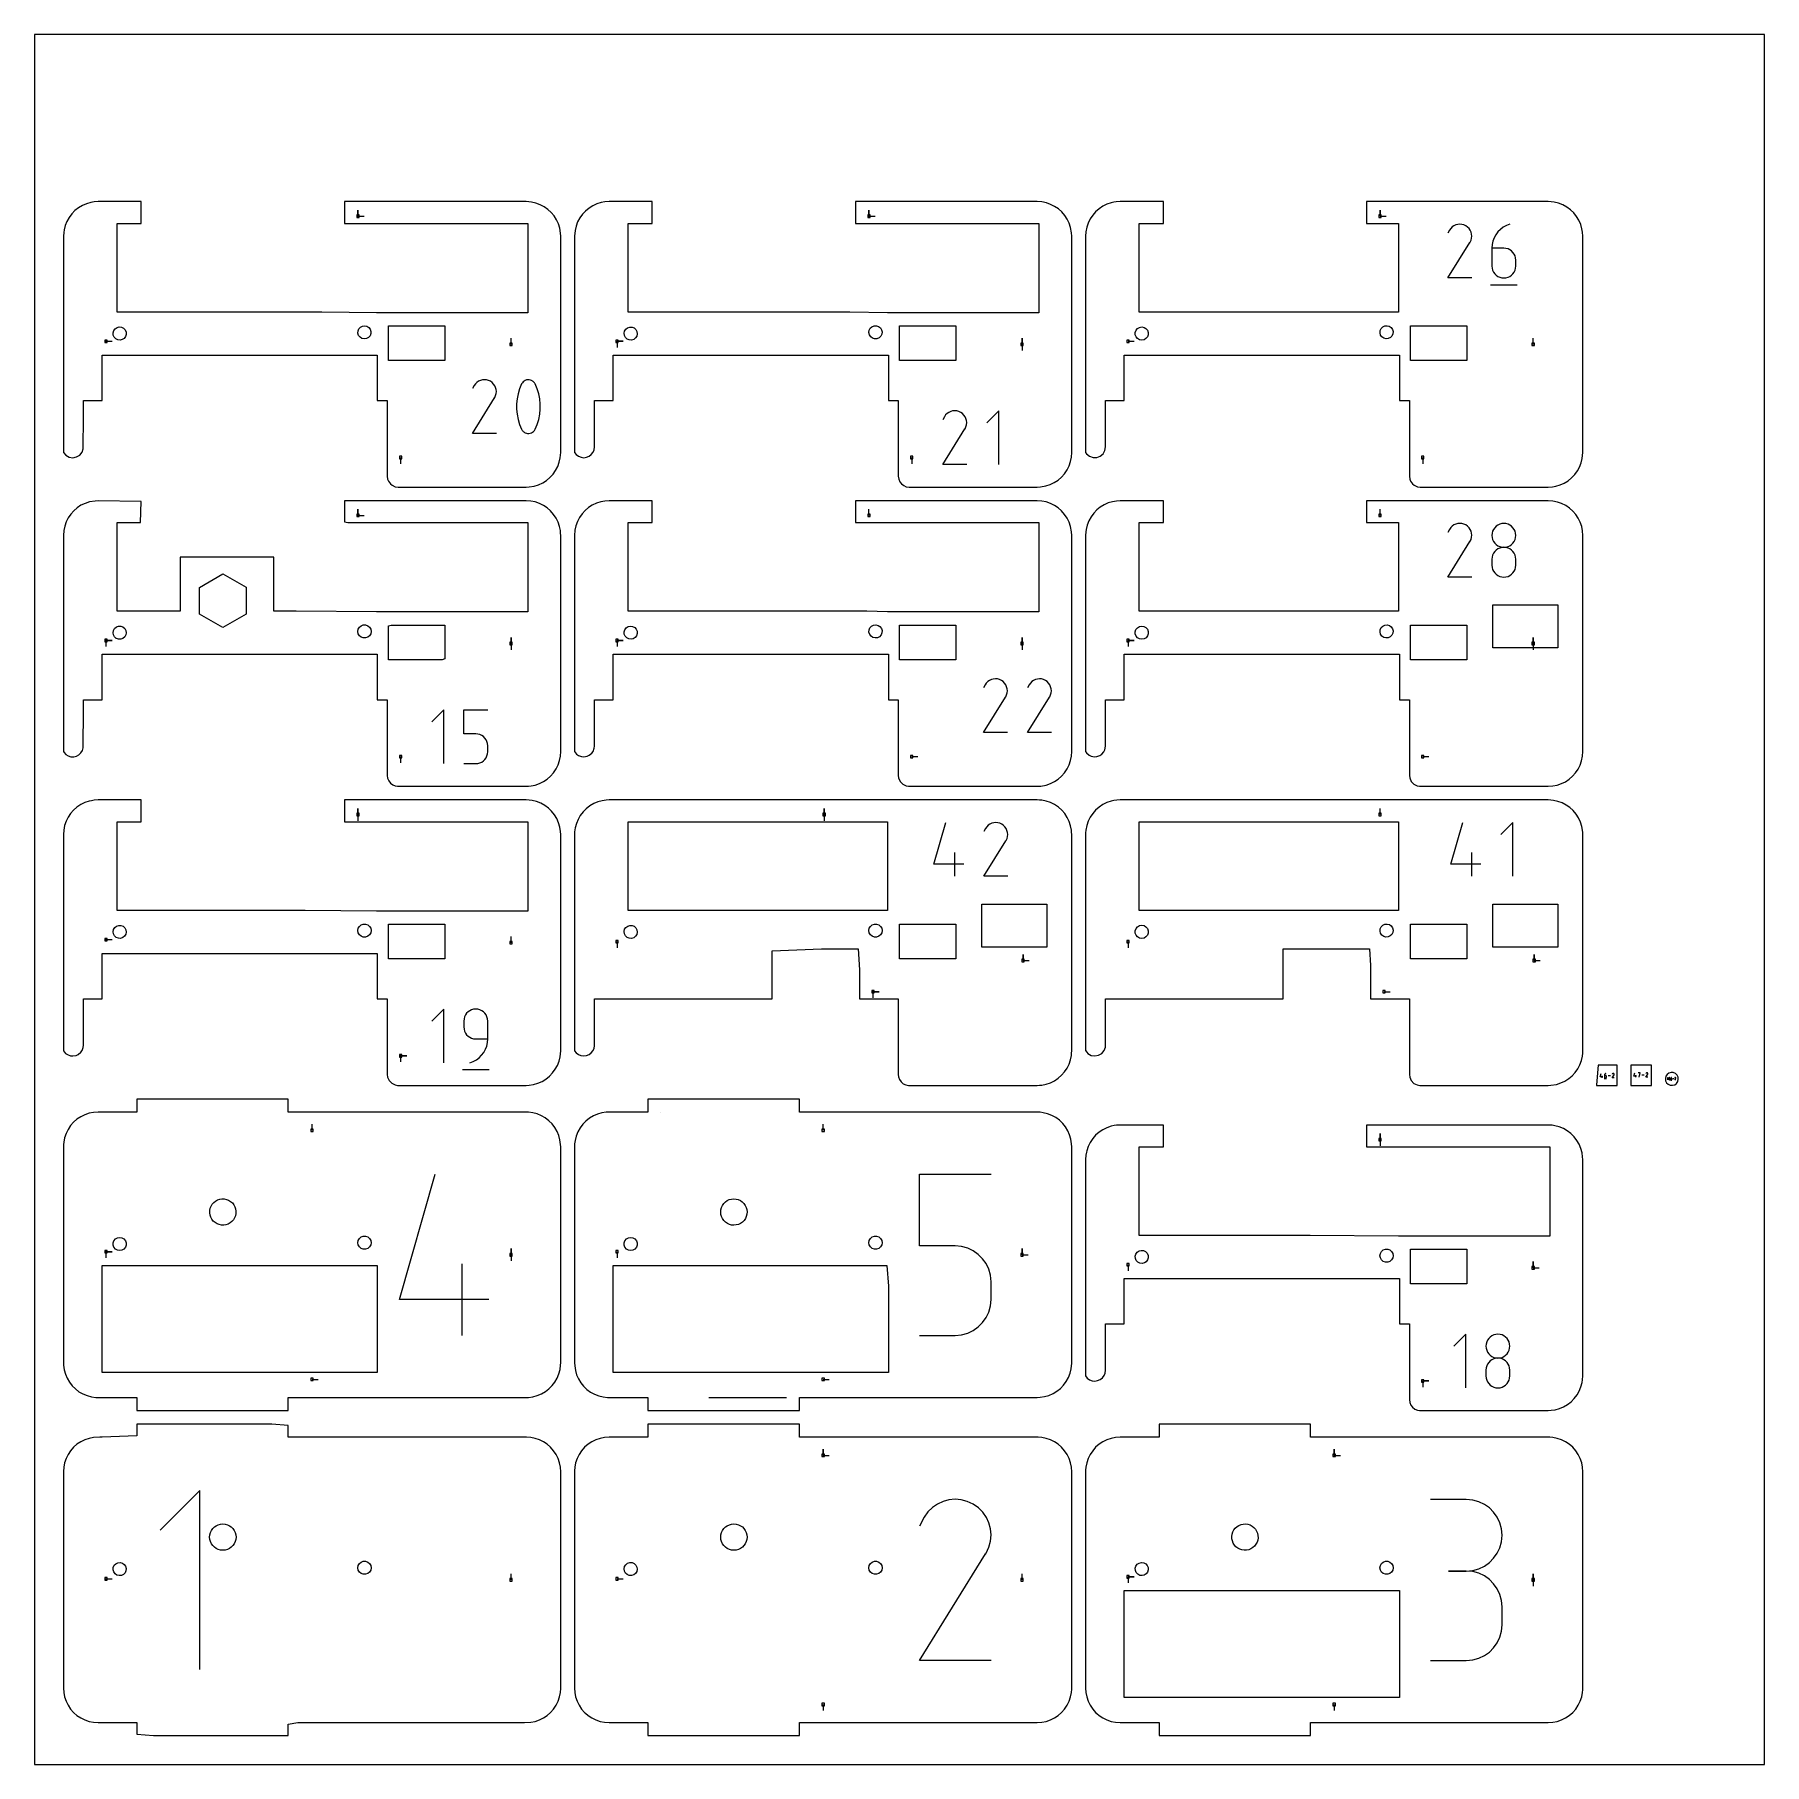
# Model space of a CAD drawing. Extents: x 0 to 400, y 0 to 400.
import ezdxf

# ---------------------------------------------------------------- set-up
doc = ezdxf.new("R2010")
doc.units = 0

msp = doc.modelspace()

# ---------------------------------------------------------------- linework, layer by layer
at = {"layer": 'annotation', "color": 1}
for p, q in [((74.763123, 358.001214), (74.763123, 359.429964)), ((74.763123, 358.001214), (74.763123, 359.429964)), ((74.763123, 359.429964), (74.763123, 358.001214)), ((74.763123, 358.001214), (76.191873, 358.001214)), ((192.938117, 358.001214), (192.938117, 359.429964)), ((192.938117, 358.001214), (192.938117, 359.429964)), ((192.938117, 359.429964), (192.938117, 358.001214)), ((192.938117, 358.001214), (194.366866, 358.001214)), ((311.11311, 358.001214), (311.11311, 359.429964)), ((311.11311, 358.001214), (311.11311, 359.429964)), ((311.11311, 359.429964), (311.11311, 358.001214)), ((311.11311, 358.001214), (312.54186, 358.001214)), ((329.09101, 356.09888), (328.636796, 355.977022)), ((329.560694, 356.14249), (329.09101, 356.09888)), ((330.03536, 356.105126), (329.560694, 356.14249)), ((330.504518, 355.984065), (330.03536, 356.105126)), ((341.133154, 356.142793), (340.342975, 355.846523)), ((341.133154, 356.142793), (341.133154, 356.142793)), ((327.184415, 354.761602), (326.8222, 354.066772)), ((327.471862, 355.169205), (327.184415, 354.761602)), ((327.816733, 355.50946), (327.471862, 355.169205)), ((328.208541, 355.77964), (327.816733, 355.50946)), ((328.636796, 355.977022), (328.208541, 355.77964)), ((330.95768, 355.776582), (330.504518, 355.984065)), ((331.362986, 355.488776), (330.95768, 355.776582)), ((330.95768, 355.776582), (330.95768, 355.776582)), ((331.701865, 355.143411), (331.362986, 355.488776)), ((331.971305, 354.751071), (331.701865, 355.143411)), ((331.955806, 351.993468), (331.960977, 352.003316)), ((331.960977, 352.003316), (332.171451, 352.455222)), ((331.960977, 352.003316), (331.960977, 352.003316)), ((332.168292, 354.322342), (331.971305, 354.751071)), ((332.289814, 353.867807), (332.168292, 354.322342)), ((332.171451, 352.455222), (332.294406, 352.923663)), ((332.332856, 353.398053), (332.289814, 353.867807)), ((332.294406, 352.923663), (332.332856, 353.398053)), ((337.229226, 352.257668), (337.05096, 351.450999)), ((337.517238, 353.021427), (337.229226, 352.257668)), ((337.907553, 353.732275), (337.517238, 353.021427)), ((338.392727, 354.380209), (337.907553, 353.732275)), ((338.965318, 354.95523), (338.392727, 354.380209)), ((339.617881, 355.447335), (338.965318, 354.95523)), ((340.342975, 355.846523), (339.617881, 355.447335)), ((326.814411, 343.72145), (331.911902, 351.927758)), ((331.911902, 351.927758), (331.917996, 351.935298)), ((331.911902, 351.927758), (331.911902, 351.927758)), ((331.917996, 351.935298), (331.92384, 351.942903)), ((331.92384, 351.942903), (331.929472, 351.950636)), ((331.929472, 351.950636), (331.934931, 351.958561)), ((331.934931, 351.958561), (331.940256, 351.966743)), ((331.940256, 351.966743), (331.945484, 351.975245)), ((331.945484, 351.975245), (331.950655, 351.984132)), ((331.950655, 351.984132), (331.955806, 351.993468)), ((337.05096, 351.450999), (336.989884, 350.611422)), ((336.989884, 350.611422), (336.989884, 346.482952)), ((339.748169, 350.611422), (336.989884, 350.611422)), ((340.244253, 350.567151), (339.748169, 350.611422)), ((340.711051, 350.43947), (340.244253, 350.567151)), ((341.140799, 350.23608), (340.711051, 350.43947)), ((341.525733, 349.964681), (341.140799, 350.23608)), ((341.858089, 349.632971), (341.525733, 349.964681)), ((342.130103, 349.248652), (341.858089, 349.632971)), ((342.334011, 348.819422), (342.130103, 349.248652)), ((342.46205, 348.352982), (342.334011, 348.819422)), ((342.506454, 347.857032), (342.46205, 348.352982)), ((336.989884, 346.482952), (336.989884, 346.482952)), ((336.989884, 346.482952), (337.034417, 345.986761)), ((337.034417, 345.986761), (337.162776, 345.519677)), ((337.162776, 345.519677), (337.367101, 345.089514)), ((337.367101, 345.089514), (337.639532, 344.704089)), ((337.639532, 344.704089), (337.972208, 344.371216)), ((337.972208, 344.371216), (338.35727, 344.09871)), ((338.35727, 344.09871), (338.786858, 343.894388)), ((340.711051, 343.894388), (341.140799, 344.09871)), ((341.140799, 344.09871), (341.525733, 344.371216)), ((341.525733, 344.371216), (341.858089, 344.704089)), ((341.858089, 344.704089), (342.130103, 345.089514)), ((342.130103, 345.089514), (342.334011, 345.519677)), ((342.334011, 345.519677), (342.46205, 345.986761)), ((342.46205, 345.986761), (342.506454, 346.482952)), ((342.506454, 346.482952), (342.506454, 347.857032)), ((342.506454, 347.857032), (342.506454, 347.857032)), ((332.330981, 343.72145), (326.814411, 343.72145)), ((336.644417, 342.168896), (342.855037, 342.168896)), ((338.786858, 343.894388), (339.253111, 343.766063)), ((339.253111, 343.766063), (339.748169, 343.721551)), ((339.748169, 343.721551), (340.244253, 343.766063)), ((339.748169, 343.721551), (339.748169, 343.721551)), ((340.244253, 343.766063), (340.711051, 343.894388)), ((16.500624, 329.081892), (17.929374, 329.081892)), ((110.167494, 328.367517), (110.167494, 329.796267)), ((134.675618, 329.081892), (136.104368, 329.081892)), ((134.675618, 329.081892), (136.104368, 329.081892)), ((136.104368, 329.081892), (134.675618, 329.081892)), ((134.675618, 329.081892), (134.675618, 327.653142)), ((228.342488, 328.367517), (228.342488, 329.796267)), ((228.342488, 328.367517), (228.342488, 329.796267)), ((228.342488, 329.796267), (228.342488, 328.367517)), ((228.342488, 328.367517), (228.342488, 326.938767)), ((252.850612, 329.081892), (254.279362, 329.081892)), ((346.517482, 328.367517), (346.517482, 329.796267)), ((103.081325, 320.03593), (102.65307, 319.838548)), ((103.535539, 320.157788), (103.081325, 320.03593)), ((104.005223, 320.201398), (103.535539, 320.157788)), ((104.479889, 320.164035), (104.005223, 320.201398)), ((104.949047, 320.042974), (104.479889, 320.164035)), ((105.40221, 319.83549), (104.949047, 320.042974)), ((113.477538, 320.039417), (113.218584, 319.897619)), ((113.756129, 320.135202), (113.477538, 320.039417)), ((114.04774, 320.182775), (113.756129, 320.135202)), ((114.345757, 320.179937), (114.04774, 320.182775)), ((114.643562, 320.124489), (114.345757, 320.179937)), ((114.934539, 320.014232), (114.643562, 320.124489)), ((115.04593, 319.955697), (114.934539, 320.014232)), ((114.934539, 320.014232), (114.934539, 320.014232)), ((101.628944, 318.82051), (101.266729, 318.125681)), ((101.916391, 319.228114), (101.628944, 318.82051)), ((102.261262, 319.568368), (101.916391, 319.228114)), ((102.65307, 319.838548), (102.261262, 319.568368)), ((105.807515, 319.547685), (105.40221, 319.83549)), ((105.40221, 319.83549), (105.40221, 319.83549)), ((106.146394, 319.202319), (105.807515, 319.547685)), ((106.415834, 318.80998), (106.146394, 319.202319)), ((106.362525, 315.994206), (106.368369, 316.001811)), ((106.368369, 316.001811), (106.374001, 316.009544)), ((106.374001, 316.009544), (106.37946, 316.017469)), ((106.37946, 316.017469), (106.384785, 316.025651)), ((106.384785, 316.025651), (106.390013, 316.034153)), ((106.390013, 316.034153), (106.395184, 316.04304)), ((106.395184, 316.04304), (106.400335, 316.052376)), ((106.400335, 316.052376), (106.405506, 316.062225)), ((106.405506, 316.062225), (106.61598, 316.514131)), ((106.405506, 316.062225), (106.405506, 316.062225)), ((106.612821, 318.38125), (106.415834, 318.80998)), ((106.734343, 317.926715), (106.612821, 318.38125)), ((106.61598, 316.514131), (106.738936, 316.982571)), ((106.777385, 317.456961), (106.734343, 317.926715)), ((106.738936, 316.982571), (106.777385, 317.456961)), ((111.792459, 316.946257), (111.554387, 315.770794)), ((112.149568, 318.098434), (111.792459, 316.946257)), ((112.625712, 319.218138), (112.149568, 318.098434)), ((112.786055, 319.484781), (112.625712, 319.218138)), ((112.625712, 319.218138), (112.625712, 319.218138)), ((112.985885, 319.712007), (112.786055, 319.484781)), ((113.218584, 319.897619), (112.985885, 319.712007)), ((115.15282, 319.888462), (115.04593, 319.955697)), ((115.25469, 319.813059), (115.15282, 319.888462)), ((115.351021, 319.730021), (115.25469, 319.813059)), ((115.441294, 319.639879), (115.351021, 319.730021)), ((115.524988, 319.543165), (115.441294, 319.639879)), ((115.601586, 319.440412), (115.524988, 319.543165)), ((115.670567, 319.332152), (115.601586, 319.440412)), ((115.731412, 319.218917), (115.670567, 319.332152)), ((116.209864, 318.096905), (115.731412, 319.218917)), ((115.731412, 319.218917), (115.731412, 319.218917)), ((116.568703, 316.942996), (116.209864, 318.096905)), ((116.80793, 315.76638), (116.568703, 316.942996)), ((101.25894, 307.780359), (106.356432, 315.986666)), ((106.356432, 315.986666), (106.362525, 315.994206)), ((106.356432, 315.986666), (106.356432, 315.986666)), ((111.554387, 315.770794), (111.435351, 314.581233)), ((111.435351, 314.581233), (111.435351, 313.386762)), ((111.435351, 313.386762), (111.554387, 312.196566)), ((111.554387, 312.196566), (111.792459, 311.019834)), ((116.568703, 311.016574), (116.80793, 312.192152)), ((116.927543, 314.576242), (116.80793, 315.76638)), ((116.80793, 312.192152), (116.927543, 313.381771)), ((116.927543, 313.381771), (116.927543, 314.576242)), ((210.674453, 312.039895), (210.387006, 311.632291)), ((211.019324, 312.38015), (210.674453, 312.039895)), ((211.411132, 312.65033), (211.019324, 312.38015)), ((211.839387, 312.847712), (211.411132, 312.65033)), ((212.293601, 312.96957), (211.839387, 312.847712)), ((212.763285, 313.01318), (212.293601, 312.96957)), ((213.23795, 312.975816), (212.763285, 313.01318)), ((213.707109, 312.854755), (213.23795, 312.975816)), ((214.160271, 312.647272), (213.707109, 312.854755)), ((214.565577, 312.359466), (214.160271, 312.647272)), ((214.160271, 312.647272), (214.160271, 312.647272)), ((214.904456, 312.014101), (214.565577, 312.359466)), ((215.173896, 311.621761), (214.904456, 312.014101)), ((222.954265, 313.013482), (220.192864, 310.251302)), ((222.954265, 300.592241), (222.954265, 313.013482)), ((111.792459, 311.019834), (112.149568, 309.865753)), ((112.149568, 309.865753), (112.625712, 308.743509)), ((112.625712, 308.743509), (112.625712, 308.743509)), ((112.625712, 308.743509), (112.686336, 308.6305)), ((112.686336, 308.6305), (112.754807, 308.522779)), ((112.754807, 308.522779), (112.830837, 308.420675)), ((112.830837, 308.420675), (112.914137, 308.324514)), ((112.914137, 308.324514), (113.004419, 308.234623)), ((113.004419, 308.234623), (113.101395, 308.151329)), ((113.101395, 308.151329), (113.204775, 308.07496)), ((113.204775, 308.07496), (113.314271, 308.005841)), ((113.314271, 308.005841), (113.429595, 307.9443)), ((114.879945, 307.925873), (115.138626, 308.067606)), ((115.138626, 308.067606), (115.371226, 308.25271)), ((115.371226, 308.25271), (115.571052, 308.479)), ((115.571052, 308.479), (115.731412, 308.744288)), ((115.731412, 308.744288), (116.209864, 309.864224)), ((115.731412, 308.744288), (115.731412, 308.744288)), ((116.209864, 309.864224), (116.568703, 311.016574)), ((210.017001, 300.59214), (215.114493, 308.798448)), ((210.387006, 311.632291), (210.024791, 310.937462)), ((215.114493, 308.798448), (215.120587, 308.805988)), ((215.114493, 308.798448), (215.114493, 308.798448)), ((215.120587, 308.805988), (215.126431, 308.813593)), ((215.126431, 308.813593), (215.132063, 308.821326)), ((215.132063, 308.821326), (215.137522, 308.829251)), ((215.137522, 308.829251), (215.142847, 308.837433)), ((215.142847, 308.837433), (215.148075, 308.845935)), ((215.148075, 308.845935), (215.153245, 308.854822)), ((215.153245, 308.854822), (215.158397, 308.864158)), ((215.158397, 308.864158), (215.163567, 308.874006)), ((215.163567, 308.874006), (215.374042, 309.325912)), ((215.163567, 308.874006), (215.163567, 308.874006)), ((215.370883, 311.193032), (215.173896, 311.621761)), ((215.492405, 310.738497), (215.370883, 311.193032)), ((215.374042, 309.325912), (215.496997, 309.794353)), ((215.535447, 310.268742), (215.492405, 310.738497)), ((215.496997, 309.794353), (215.535447, 310.268742)), ((106.77551, 307.780359), (101.25894, 307.780359)), ((113.429595, 307.9443), (113.429595, 307.9443)), ((113.429595, 307.9443), (113.71828, 307.836382)), ((113.71828, 307.836382), (114.014351, 307.782766)), ((114.014351, 307.782766), (114.311114, 307.781267)), ((114.311114, 307.781267), (114.601877, 307.829698)), ((114.601877, 307.829698), (114.879945, 307.925873)), ((84.644752, 302.20564), (84.644752, 300.77689)), ((202.819746, 302.205639), (202.819746, 300.77689)), ((215.533572, 300.59214), (210.017001, 300.59214)), ((320.99474, 302.20564), (320.99474, 300.77689)), ((74.763123, 288.826209), (74.763123, 290.254959)), ((74.763123, 288.826209), (74.763123, 290.254959)), ((74.763123, 290.254959), (74.763123, 288.826209)), ((74.763123, 288.826209), (76.191873, 288.826209)), ((192.938117, 288.826209), (192.938117, 290.254959)), ((311.11311, 288.826209), (311.11311, 290.254959)), ((327.184415, 285.586597), (326.8222, 284.891767)), ((327.471862, 285.9942), (327.184415, 285.586597)), ((327.816733, 286.334455), (327.471862, 285.9942)), ((328.208541, 286.604635), (327.816733, 286.334455)), ((328.636796, 286.802017), (328.208541, 286.604635)), ((329.09101, 286.923875), (328.636796, 286.802017)), ((329.560694, 286.967485), (329.09101, 286.923875)), ((330.03536, 286.930121), (329.560694, 286.967485)), ((330.504518, 286.80906), (330.03536, 286.930121)), ((330.957681, 286.601577), (330.504518, 286.80906)), ((331.362986, 286.313771), (330.957681, 286.601577)), ((330.957681, 286.601577), (330.957681, 286.601577)), ((331.701865, 285.968406), (331.362986, 286.313771)), ((331.971305, 285.576066), (331.701865, 285.968406)), ((332.168292, 285.147337), (331.971305, 285.576066)), ((332.289814, 284.692802), (332.168292, 285.147337)), ((332.332856, 284.223048), (332.289814, 284.692802)), ((332.294406, 283.748658), (332.332856, 284.223048)), ((337.034391, 284.692107), (336.989884, 284.198208)), ((336.989884, 284.198208), (336.989884, 284.198208)), ((336.989884, 284.198208), (337.034417, 283.70199)), ((337.162686, 285.157457), (337.034391, 284.692107)), ((337.366928, 285.586366), (337.162686, 285.157457)), ((337.639275, 285.970942), (337.366928, 285.586366)), ((337.971888, 286.303292), (337.639275, 285.970942)), ((338.356924, 286.575525), (337.971888, 286.303292)), ((338.786544, 286.779749), (338.356924, 286.575525)), ((339.252906, 286.90807), (338.786544, 286.779749)), ((339.748169, 286.952598), (339.252906, 286.90807)), ((340.243433, 286.90807), (339.748169, 286.952598)), ((339.748169, 286.952598), (339.748169, 286.952598)), ((340.709795, 286.779749), (340.243433, 286.90807)), ((341.139415, 286.575525), (340.709795, 286.779749)), ((341.524451, 286.303292), (341.139415, 286.575525)), ((341.857063, 285.970942), (341.524451, 286.303292)), ((342.129411, 285.586366), (341.857063, 285.970942)), ((342.333652, 285.157457), (342.129411, 285.586366)), ((342.461947, 284.692107), (342.333652, 285.157457)), ((342.461921, 283.70199), (342.506454, 284.198208)), ((342.506454, 284.198208), (342.461947, 284.692107)), ((342.506454, 284.198208), (342.506454, 284.198208)), ((326.814411, 274.546445), (331.911902, 282.752753)), ((331.911902, 282.752753), (331.917996, 282.760293)), ((331.911902, 282.752753), (331.911902, 282.752753)), ((331.917996, 282.760293), (331.92384, 282.767898)), ((331.92384, 282.767898), (331.929472, 282.775631)), ((331.929472, 282.775631), (331.934931, 282.783556)), ((331.934931, 282.783556), (331.940256, 282.791738)), ((331.940256, 282.791738), (331.945484, 282.80024)), ((331.945484, 282.80024), (331.950655, 282.809127)), ((331.950655, 282.809127), (331.955806, 282.818463)), ((331.955806, 282.818463), (331.960977, 282.828311)), ((331.960977, 282.828311), (332.171451, 283.280217)), ((331.960977, 282.828311), (331.960977, 282.828311)), ((332.171451, 283.280217), (332.294406, 283.748658)), ((337.034417, 283.70199), (337.162776, 283.234834)), ((337.366928, 280.067718), (337.162686, 279.637588)), ((337.162776, 283.234834), (337.367101, 282.804568)), ((337.639275, 280.453169), (337.366928, 280.067718)), ((337.367101, 282.804568), (337.639532, 282.419019)), ((337.971888, 280.786106), (337.639275, 280.453169)), ((337.639532, 282.419019), (337.972208, 282.086017)), ((338.356924, 281.058695), (337.971888, 280.786106)), ((337.972208, 282.086017), (338.35727, 281.813389)), ((338.786544, 281.263101), (338.356924, 281.058695)), ((338.35727, 281.813389), (338.786858, 281.608962)), ((339.252906, 281.39149), (338.786544, 281.263101)), ((338.786858, 281.608962), (339.253111, 281.480566)), ((339.748169, 281.436028), (339.252906, 281.39149)), ((339.253111, 281.480566), (339.748169, 281.436028)), ((339.748169, 281.436028), (340.243228, 281.480566)), ((340.243433, 281.391516), (339.748169, 281.436028)), ((339.748169, 281.436028), (339.748169, 281.436028)), ((339.748169, 281.436028), (339.748169, 281.436028)), ((340.243228, 281.480566), (340.709481, 281.608962)), ((340.709795, 281.263191), (340.243433, 281.391516)), ((340.709481, 281.608962), (341.139068, 281.813389)), ((341.139415, 281.058868), (340.709795, 281.263191)), ((341.139068, 281.813389), (341.52413, 282.086017)), ((341.524451, 280.786363), (341.139415, 281.058868)), ((341.52413, 282.086017), (341.856807, 282.419019)), ((341.857063, 280.45349), (341.524451, 280.786363)), ((341.856807, 282.419019), (342.129238, 282.804568)), ((342.129411, 280.068064), (341.857063, 280.45349)), ((342.129238, 282.804568), (342.333562, 283.234834)), ((342.333652, 279.637902), (342.129411, 280.068064)), ((342.333562, 283.234834), (342.461921, 283.70199)), ((337.034391, 279.170612), (336.989884, 278.674627)), ((336.989884, 278.674627), (336.989884, 277.300547)), ((336.989884, 277.300547), (336.989884, 277.300547)), ((336.989884, 277.300547), (337.034417, 276.804597)), ((337.162686, 279.637588), (337.034391, 279.170612)), ((337.034417, 276.804597), (337.162776, 276.338156)), ((337.162776, 276.338156), (337.367101, 275.908927)), ((342.129238, 275.908927), (342.333562, 276.338156)), ((342.333562, 276.338156), (342.461921, 276.804597)), ((342.461947, 279.170818), (342.333652, 279.637902)), ((342.461921, 276.804597), (342.506454, 277.300547)), ((342.506454, 278.674627), (342.461947, 279.170818)), ((342.506454, 277.300547), (342.506454, 278.674627)), ((342.506454, 278.674627), (342.506454, 278.674627)), ((332.330981, 274.546445), (326.814411, 274.546445)), ((337.367101, 275.908927), (337.639532, 275.524607)), ((337.639532, 275.524607), (337.972208, 275.192898)), ((337.972208, 275.192898), (338.35727, 274.921498)), ((338.35727, 274.921498), (338.786858, 274.718108)), ((338.786858, 274.718108), (339.253111, 274.590428)), ((339.253111, 274.590428), (339.748169, 274.546157)), ((339.748169, 274.546157), (340.243228, 274.590428)), ((339.748169, 274.546157), (339.748169, 274.546157)), ((340.243228, 274.590428), (340.709481, 274.718108)), ((340.709481, 274.718108), (341.139068, 274.921498)), ((341.139068, 274.921498), (341.52413, 275.192898)), ((341.52413, 275.192898), (341.856807, 275.524607)), ((341.856807, 275.524607), (342.129238, 275.908927)), ((337.224185, 267.617208), (337.224269, 268.133405)), ((337.224269, 268.133405), (338.003198, 268.133367)), ((338.003198, 268.133367), (352.224308, 268.133454)), ((352.224308, 268.133454), (352.224217, 258.676472)), ((337.224172, 258.160268), (337.224185, 267.617208)), ((110.167494, 259.192512), (110.167494, 260.621262)), ((110.167494, 259.192512), (110.167494, 260.621262)), ((110.167494, 260.621262), (110.167494, 259.192512)), ((228.342488, 259.192512), (228.342488, 260.621262)), ((228.342488, 259.192512), (228.342488, 260.621262)), ((228.342488, 260.621262), (228.342488, 259.192512)), ((346.517482, 259.192512), (346.517482, 260.621262)), ((346.517482, 259.192512), (346.517482, 260.621262)), ((346.517482, 260.621262), (346.517482, 259.192512)), ((16.500624, 259.906887), (17.929374, 259.906887)), ((16.500624, 259.906887), (17.929374, 259.906887)), ((17.929374, 259.906887), (16.500624, 259.906887)), ((16.500624, 259.906887), (16.500624, 258.478137)), ((110.167494, 259.192512), (110.167494, 257.763762)), ((134.675618, 259.906887), (136.104368, 259.906887)), ((134.675618, 259.906887), (136.104368, 259.906887)), ((136.104368, 259.906887), (134.675618, 259.906887)), ((134.675618, 259.906887), (134.675618, 258.478137)), ((228.342488, 259.192512), (228.342488, 257.763762)), ((252.850612, 259.906887), (254.279362, 259.906887)), ((252.850612, 259.906887), (254.279362, 259.906887)), ((254.279362, 259.906887), (252.850612, 259.906887)), ((252.850612, 259.906887), (252.850612, 258.478137)), ((337.224347, 258.15843), (337.224172, 258.160268)), ((351.548969, 258.158482), (337.224347, 258.15843)), ((346.517482, 259.192512), (346.517482, 257.763762)), ((352.22433, 258.158468), (351.548969, 258.158482)), ((352.224217, 258.676472), (352.224312, 258.160002)), ((352.224312, 258.160002), (352.22433, 258.158468)), ((219.790811, 249.645505), (219.428596, 248.950676)), ((220.078258, 250.053109), (219.790811, 249.645505)), ((220.423129, 250.393363), (220.078258, 250.053109)), ((220.814937, 250.663543), (220.423129, 250.393363)), ((221.243192, 250.860925), (220.814937, 250.663543)), ((221.697406, 250.982783), (221.243192, 250.860925)), ((222.16709, 251.026393), (221.697406, 250.982783)), ((222.641756, 250.98903), (222.16709, 251.026393)), ((223.110914, 250.867969), (222.641756, 250.98903)), ((223.564077, 250.660485), (223.110914, 250.867969)), ((223.969382, 250.372679), (223.564077, 250.660485)), ((223.564077, 250.660485), (223.564077, 250.660485)), ((224.308261, 250.027314), (223.969382, 250.372679)), ((224.577701, 249.634974), (224.308261, 250.027314)), ((224.774688, 249.206245), (224.577701, 249.634974)), ((224.89621, 248.75171), (224.774688, 249.206245)), ((224.939252, 248.281956), (224.89621, 248.75171)), ((224.900802, 247.807566), (224.939252, 248.281956)), ((229.967222, 249.645505), (229.605007, 248.950676)), ((230.254669, 250.053109), (229.967222, 249.645505)), ((230.59954, 250.393363), (230.254669, 250.053109)), ((230.991348, 250.663543), (230.59954, 250.393363)), ((231.419603, 250.860925), (230.991348, 250.663543)), ((231.873817, 250.982783), (231.419603, 250.860925)), ((232.343501, 251.026393), (231.873817, 250.982783)), ((232.818167, 250.98903), (232.343501, 251.026393)), ((233.287325, 250.867969), (232.818167, 250.98903)), ((233.740488, 250.660485), (233.287325, 250.867969)), ((234.145793, 250.372679), (233.740488, 250.660485)), ((233.740488, 250.660485), (233.740488, 250.660485)), ((234.484672, 250.027314), (234.145793, 250.372679)), ((234.754112, 249.634974), (234.484672, 250.027314)), ((234.9511, 249.206245), (234.754112, 249.634974)), ((235.072621, 248.75171), (234.9511, 249.206245)), ((235.115663, 248.281956), (235.072621, 248.75171)), ((235.077214, 247.807566), (235.115663, 248.281956)), ((219.420807, 238.605353), (224.518298, 246.811661)), ((224.518298, 246.811661), (224.524392, 246.819201)), ((224.518298, 246.811661), (224.518298, 246.811661)), ((224.524392, 246.819201), (224.530236, 246.826806)), ((224.530236, 246.826806), (224.535868, 246.834539)), ((224.535868, 246.834539), (224.541327, 246.842464)), ((224.541327, 246.842464), (224.546652, 246.850646)), ((224.546652, 246.850646), (224.55188, 246.859148)), ((224.55188, 246.859148), (224.557051, 246.868035)), ((224.557051, 246.868035), (224.562202, 246.877371)), ((224.562202, 246.877371), (224.567373, 246.88722)), ((224.567373, 246.88722), (224.777847, 247.339126)), ((224.567373, 246.88722), (224.567373, 246.88722)), ((224.777847, 247.339126), (224.900802, 247.807566)), ((229.597218, 238.605353), (234.69471, 246.811661)), ((234.69471, 246.811661), (234.700803, 246.819201)), ((234.69471, 246.811661), (234.69471, 246.811661)), ((234.700803, 246.819201), (234.706647, 246.826806)), ((234.706647, 246.826806), (234.712279, 246.834539)), ((234.712279, 246.834539), (234.717738, 246.842464)), ((234.717738, 246.842464), (234.723063, 246.850646)), ((234.723063, 246.850646), (234.728291, 246.859148)), ((234.728291, 246.859148), (234.733462, 246.868035)), ((234.733462, 246.868035), (234.738613, 246.877371)), ((234.738613, 246.877371), (234.743784, 246.88722)), ((234.743784, 246.88722), (234.954258, 247.339126)), ((234.743784, 246.88722), (234.743784, 246.88722)), ((234.954258, 247.339126), (235.077214, 247.807566)), ((94.603798, 243.838477), (91.842397, 241.076297)), ((94.603798, 231.417236), (94.603798, 243.838477)), ((99.261374, 238.307107), (99.261374, 243.838477)), ((99.261374, 243.838477), (104.777945, 243.838477)), ((102.019659, 238.307107), (99.261374, 238.307107)), ((102.514923, 238.262836), (102.019659, 238.307107)), ((102.981285, 238.135155), (102.514923, 238.262836)), ((103.410905, 237.931765), (102.981285, 238.135155)), ((103.795941, 237.660366), (103.410905, 237.931765)), ((104.128553, 237.328656), (103.795941, 237.660366)), ((104.400901, 236.944337), (104.128553, 237.328656)), ((104.605142, 236.515107), (104.400901, 236.944337)), ((104.733437, 236.048667), (104.605142, 236.515107)), ((104.777945, 235.552716), (104.733437, 236.048667)), ((224.937377, 238.605353), (219.420807, 238.605353)), ((235.113788, 238.605353), (229.597218, 238.605353)), ((84.644752, 233.030635), (84.644752, 231.601885)), ((103.410558, 231.794395), (103.795621, 232.066901)), ((103.795621, 232.066901), (104.128297, 232.399774)), ((104.128297, 232.399774), (104.400728, 232.785199)), ((104.400728, 232.785199), (104.605053, 233.215362)), ((104.605053, 233.215362), (104.733412, 233.682446)), ((104.733412, 233.682446), (104.777945, 234.178637)), ((104.777945, 234.178637), (104.777945, 235.552716)), ((104.777945, 235.552716), (104.777945, 235.552716)), ((202.819746, 233.030635), (204.248496, 233.030635)), ((320.99474, 233.030635), (322.42349, 233.030635)), ((99.261374, 231.417236), (102.019659, 231.417236)), ((102.019659, 231.417236), (102.514718, 231.461748)), ((102.019659, 231.417236), (102.019659, 231.417236)), ((102.514718, 231.461748), (102.980971, 231.590073)), ((102.980971, 231.590073), (103.410558, 231.794395)), ((74.763123, 219.651204), (74.763123, 221.079954)), ((74.763123, 219.651204), (74.763123, 221.079954)), ((74.763123, 221.079954), (74.763123, 219.651204)), ((182.580616, 219.651204), (182.580616, 221.079954)), ((182.580616, 219.651204), (182.580616, 221.079954)), ((182.580616, 221.079954), (182.580616, 219.651204)), ((311.11311, 219.651204), (311.11311, 221.079954)), ((74.763123, 219.651204), (74.763123, 218.222454)), ((182.580616, 219.651204), (182.580616, 218.222454)), ((207.948324, 208.132942), (210.702714, 217.792783)), ((219.874113, 216.411592), (219.511898, 215.716762)), ((220.161559, 216.819195), (219.874113, 216.411592)), ((220.506431, 217.15945), (220.161559, 216.819195)), ((220.898239, 217.42963), (220.506431, 217.15945)), ((221.326494, 217.627012), (220.898239, 217.42963)), ((221.780708, 217.74887), (221.326494, 217.627012)), ((222.250392, 217.79248), (221.780708, 217.74887)), ((222.725057, 217.755116), (222.250392, 217.79248)), ((223.194216, 217.634055), (222.725057, 217.755116)), ((223.647378, 217.426572), (223.194216, 217.634055)), ((224.052683, 217.138766), (223.647378, 217.426572)), ((223.647378, 217.426572), (223.647378, 217.426572)), ((224.391563, 216.793401), (224.052683, 217.138766)), ((224.661003, 216.401061), (224.391563, 216.793401)), ((224.85799, 215.972332), (224.661003, 216.401061)), ((327.50184, 208.132942), (330.25623, 217.792783)), ((341.818477, 217.792783), (339.057076, 215.030603)), ((341.818477, 205.371541), (341.818477, 217.792783)), ((219.504108, 205.37144), (224.6016, 213.577748)), ((224.6016, 213.577748), (224.607694, 213.585288)), ((224.6016, 213.577748), (224.6016, 213.577748)), ((224.607694, 213.585288), (224.613538, 213.592893)), ((224.613538, 213.592893), (224.61917, 213.600626)), ((224.61917, 213.600626), (224.624629, 213.608551)), ((224.624629, 213.608551), (224.629953, 213.616733)), ((224.629953, 213.616733), (224.635182, 213.625235)), ((224.635182, 213.625235), (224.640352, 213.634122)), ((224.640352, 213.634122), (224.645504, 213.643458)), ((224.645504, 213.643458), (224.650674, 213.653306)), ((224.650674, 213.653306), (224.861148, 214.105212)), ((224.650674, 213.653306), (224.650674, 213.653306)), ((224.979511, 215.517797), (224.85799, 215.972332)), ((224.861148, 214.105212), (224.984104, 214.573653)), ((225.022554, 215.048043), (224.979511, 215.517797)), ((224.984104, 214.573653), (225.022554, 215.048043)), ((214.845205, 208.132942), (207.948324, 208.132942)), ((212.777854, 205.371541), (212.777854, 210.888112)), ((334.398721, 208.132942), (327.50184, 208.132942)), ((332.33137, 205.371541), (332.33137, 210.888112)), ((225.020679, 205.37144), (219.504108, 205.37144)), ((16.500624, 190.731882), (17.929374, 190.731882)), ((110.167494, 190.017507), (110.167494, 191.446257)), ((134.675618, 190.255632), (134.675618, 188.826882)), ((252.850612, 190.255632), (252.850612, 188.826882)), ((228.580613, 185.887783), (228.580613, 187.316533)), ((228.580613, 185.887783), (228.580613, 187.316533)), ((228.580613, 187.316533), (228.580613, 185.887783)), ((228.580613, 185.887783), (230.009363, 185.887783)), ((346.755607, 185.887783), (346.755607, 187.316533)), ((346.755607, 185.887783), (346.755607, 187.316533)), ((346.755607, 187.316533), (346.755607, 185.887783)), ((346.755607, 185.887783), (348.184357, 185.887783)), ((193.86552, 178.684384), (193.865519, 177.255634)), ((193.86552, 178.684384), (195.29427, 178.684383)), ((193.86552, 178.684384), (195.29427, 178.684383)), ((195.29427, 178.684383), (193.86552, 178.684384)), ((312.040513, 178.684383), (313.469263, 178.684383)), ((94.603798, 174.663472), (91.842397, 171.901292)), ((94.603798, 162.242231), (94.603798, 174.663472)), ((99.305128, 172.39751), (99.260595, 171.901292)), ((99.433487, 172.864666), (99.305128, 172.39751)), ((99.637812, 173.294932), (99.433487, 172.864666)), ((99.910243, 173.68048), (99.637812, 173.294932)), ((100.242919, 174.013483), (99.910243, 173.68048)), ((100.627981, 174.286111), (100.242919, 174.013483)), ((101.057569, 174.490538), (100.627981, 174.286111)), ((101.523822, 174.618934), (101.057569, 174.490538)), ((102.01888, 174.663472), (101.523822, 174.618934)), ((102.514965, 174.618934), (102.01888, 174.663472)), ((102.01888, 174.663472), (102.01888, 174.663472)), ((102.981763, 174.490538), (102.514965, 174.618934)), ((103.411511, 174.286111), (102.981763, 174.490538)), ((103.796444, 174.013483), (103.411511, 174.286111)), ((104.1288, 173.68048), (103.796444, 174.013483)), ((104.400814, 173.294932), (104.1288, 173.68048)), ((104.604722, 172.864666), (104.400814, 173.294932)), ((104.732761, 172.39751), (104.604722, 172.864666)), ((104.777166, 171.901292), (104.732761, 172.39751)), ((99.260595, 171.901292), (99.260595, 170.520202)), ((99.260595, 170.520202), (99.260595, 170.520202)), ((99.260595, 170.520202), (99.305128, 170.024011)), ((99.305128, 170.024011), (99.433487, 169.556927)), ((99.433487, 169.556927), (99.637812, 169.126765)), ((99.637812, 169.126765), (99.910243, 168.741339)), ((99.910243, 168.741339), (100.242919, 168.408466)), ((100.242919, 168.408466), (100.627981, 168.135961)), ((100.627981, 168.135961), (101.057569, 167.931638)), ((104.777166, 167.758801), (104.777166, 171.901292)), ((104.777166, 171.901292), (104.777166, 171.901292)), ((101.057569, 167.931638), (101.523822, 167.803313)), ((101.523822, 167.803313), (102.01888, 167.758801)), ((102.01888, 167.758801), (104.777166, 167.758801)), ((103.375124, 163.997745), (103.859907, 164.644441)), ((103.859907, 164.644441), (104.249985, 165.354018)), ((104.249985, 165.354018), (104.537875, 166.116353)), ((104.537875, 166.116353), (104.716096, 166.921322)), ((104.716096, 166.921322), (104.777166, 167.758801)), ((84.644752, 163.85563), (86.073502, 163.85563)), ((84.644752, 163.85563), (86.073502, 163.85563)), ((86.073502, 163.85563), (84.644752, 163.85563)), ((84.644752, 163.85563), (84.644752, 162.42688)), ((98.915907, 160.689576), (105.126528, 160.689576)), ((100.638569, 162.242231), (101.427358, 162.536172)), ((100.638569, 162.242231), (100.638569, 162.242231)), ((101.427358, 162.536172), (102.151367, 162.933487)), ((102.151367, 162.933487), (102.803117, 163.424052)), ((102.803117, 163.424052), (103.375124, 163.997745)), ((362.047242, 158.976022), (362.275859, 159.777797)), ((362.619689, 158.976022), (362.047242, 158.976022)), ((362.448097, 158.746824), (362.448097, 159.204704)), ((362.97763, 158.617952), (363.493117, 158.617952)), ((363.011373, 159.388375), (363.006304, 159.318689)), ((363.006304, 159.318689), (363.006304, 158.976022)), ((363.235244, 159.318689), (363.006304, 159.318689)), ((363.006304, 158.976022), (363.006304, 158.976022)), ((363.006304, 158.976022), (363.01, 158.934838)), ((363.01, 158.934838), (363.020654, 158.89607)), ((363.02617, 159.455329), (363.011373, 159.388375)), ((363.020654, 158.89607), (363.037613, 158.860366)), ((363.050075, 159.518721), (363.02617, 159.455329)), ((363.037613, 158.860366), (363.060225, 158.828375)), ((363.082471, 159.577722), (363.050075, 159.518721)), ((363.060225, 158.828375), (363.087838, 158.800746)), ((363.122741, 159.631502), (363.082471, 159.577722)), ((363.087838, 158.800746), (363.119798, 158.778128)), ((363.119798, 158.778128), (363.155454, 158.761169)), ((363.170267, 159.679229), (363.122741, 159.631502)), ((363.155454, 158.761169), (363.194154, 158.750518)), ((363.22443, 159.720074), (363.170267, 159.679229)), ((363.194154, 158.750518), (363.235244, 158.746824)), ((363.284614, 159.753207), (363.22443, 159.720074)), ((363.27642, 159.315014), (363.235244, 159.318689)), ((363.235244, 158.746824), (363.27642, 158.750518)), ((363.235244, 158.746824), (363.235244, 158.746824)), ((363.315164, 159.304417), (363.27642, 159.315014)), ((363.27642, 158.750518), (363.315164, 158.761169)), ((363.350199, 159.777797), (363.284614, 159.753207)), ((363.350834, 159.287535), (363.315164, 159.304417)), ((363.315164, 158.761169), (363.350834, 158.778128)), ((363.350199, 159.777797), (363.350199, 159.777797)), ((363.382783, 159.265009), (363.350834, 159.287535)), ((363.350834, 158.778128), (363.382783, 158.800746)), ((363.410369, 159.237477), (363.382783, 159.265009)), ((363.382783, 158.800746), (363.410369, 158.828375)), ((363.432947, 159.205578), (363.410369, 159.237477)), ((363.410369, 158.828375), (363.432947, 158.860366)), ((363.449871, 159.169951), (363.432947, 159.205578)), ((363.432947, 158.860366), (363.449871, 158.89607)), ((363.460499, 159.131236), (363.449871, 159.169951)), ((363.449871, 158.89607), (363.460499, 158.934838)), ((363.464184, 159.090072), (363.460499, 159.131236)), ((363.460499, 158.934838), (363.464184, 158.976022)), ((363.464184, 158.976022), (363.464184, 159.090072)), ((363.464184, 159.090072), (363.464184, 159.090072)), ((364.414615, 159.262311), (363.850896, 159.262311)), ((364.801211, 158.746815), (365.224308, 159.427946)), ((365.259091, 158.746815), (364.801211, 158.746815)), ((364.831922, 159.663157), (364.801858, 159.605486)), ((364.85578, 159.696989), (364.831922, 159.663157)), ((364.884405, 159.72523), (364.85578, 159.696989)), ((364.916925, 159.747655), (364.884405, 159.72523)), ((364.952471, 159.764038), (364.916925, 159.747655)), ((364.990171, 159.774153), (364.952471, 159.764038)), ((365.029155, 159.777772), (364.990171, 159.774153)), ((365.068553, 159.774671), (365.029155, 159.777772)), ((365.107493, 159.764623), (365.068553, 159.774671)), ((365.145106, 159.747402), (365.107493, 159.764623)), ((365.178747, 159.723514), (365.145106, 159.747402)), ((365.145106, 159.747402), (365.145106, 159.747402)), ((365.206874, 159.694848), (365.178747, 159.723514)), ((365.229238, 159.662283), (365.206874, 159.694848)), ((365.224308, 159.427946), (365.224813, 159.428572)), ((365.224308, 159.427946), (365.224308, 159.427946)), ((365.224813, 159.428572), (365.225298, 159.429203)), ((365.225298, 159.429203), (365.225766, 159.429845)), ((365.225766, 159.429845), (365.226219, 159.430503)), ((365.226219, 159.430503), (365.226661, 159.431182)), ((365.226661, 159.431182), (365.227095, 159.431887)), ((365.227095, 159.431887), (365.227524, 159.432625)), ((365.227524, 159.432625), (365.227952, 159.4334)), ((365.227952, 159.4334), (365.228381, 159.434217)), ((365.228381, 159.434217), (365.24585, 159.471726)), ((365.228381, 159.434217), (365.228381, 159.434217)), ((365.245588, 159.626698), (365.229238, 159.662283)), ((365.255675, 159.588972), (365.245588, 159.626698)), ((365.24585, 159.471726), (365.256056, 159.510607)), ((365.259247, 159.549982), (365.255675, 159.588972)), ((365.256056, 159.510607), (365.259247, 159.549982)), ((369.845343, 159.125179), (370.07396, 159.926955)), ((370.417791, 159.125179), (369.845343, 159.125179)), ((370.246199, 158.895981), (370.246199, 159.353861)), ((371.262836, 159.926955), (370.804373, 159.926955)), ((371.033637, 158.895981), (371.262836, 159.926955)), ((371.262836, 159.467846), (371.033637, 159.467846)), ((372.213299, 159.411468), (371.64958, 159.411468)), ((372.599895, 158.895972), (373.022991, 159.577103)), ((373.057775, 158.895972), (372.599895, 158.895972)), ((372.630606, 159.812315), (372.600541, 159.754643)), ((372.654464, 159.846146), (372.630606, 159.812315)), ((372.683089, 159.874387), (372.654464, 159.846146)), ((372.715609, 159.896813), (372.683089, 159.874387)), ((372.751154, 159.913195), (372.715609, 159.896813)), ((372.788855, 159.92331), (372.751154, 159.913195)), ((372.827839, 159.926929), (372.788855, 159.92331)), ((372.867236, 159.923828), (372.827839, 159.926929)), ((372.906177, 159.91378), (372.867236, 159.923828)), ((372.94379, 159.896559), (372.906177, 159.91378)), ((372.977431, 159.872671), (372.94379, 159.896559)), ((372.94379, 159.896559), (372.94379, 159.896559)), ((373.005558, 159.844005), (372.977431, 159.872671)), ((373.027922, 159.81144), (373.005558, 159.844005)), ((373.022991, 159.577103), (373.023497, 159.577729)), ((373.022991, 159.577103), (373.022991, 159.577103)), ((373.023497, 159.577729), (373.023982, 159.57836)), ((373.023982, 159.57836), (373.024449, 159.579002)), ((373.024449, 159.579002), (373.024903, 159.57966)), ((373.024903, 159.57966), (373.025345, 159.580339)), ((373.025345, 159.580339), (373.025778, 159.581044)), ((373.025778, 159.581044), (373.026208, 159.581782)), ((373.026208, 159.581782), (373.026635, 159.582557)), ((373.026635, 159.582557), (373.027064, 159.583374)), ((373.027064, 159.583374), (373.044534, 159.620883)), ((373.027064, 159.583374), (373.027064, 159.583374)), ((373.044272, 159.775856), (373.027922, 159.81144)), ((373.054358, 159.738129), (373.044272, 159.775856)), ((373.044534, 159.620883), (373.054739, 159.659764)), ((373.057931, 159.699139), (373.054358, 159.738129)), ((373.054739, 159.659764), (373.057931, 159.699139)), ((377.688707, 158.834412), (377.568646, 158.714317)), ((377.688707, 158.294358), (377.688707, 158.834412)), ((377.896427, 158.641764), (377.891252, 158.590044)), ((377.891252, 158.590044), (377.891252, 158.53811)), ((377.891252, 158.53811), (377.896427, 158.486362)), ((377.906778, 158.692871), (377.896427, 158.641764)), ((377.896427, 158.486362), (377.906778, 158.4352)), ((377.922305, 158.742965), (377.906778, 158.692871)), ((377.906778, 158.4352), (377.922305, 158.385023)), ((377.943006, 158.791648), (377.922305, 158.742965)), ((377.922305, 158.385023), (377.943006, 158.336229)), ((377.949978, 158.803241), (377.943006, 158.791648)), ((377.943006, 158.791648), (377.943006, 158.791648)), ((377.943006, 158.336229), (377.943006, 158.336229)), ((377.943006, 158.336229), (377.945642, 158.331316)), ((377.945642, 158.331316), (377.948619, 158.326632)), ((377.948619, 158.326632), (377.951925, 158.322193)), ((377.958666, 158.813121), (377.949978, 158.803241)), ((377.951925, 158.322193), (377.955547, 158.318012)), ((377.955547, 158.318012), (377.959472, 158.314104)), ((377.968784, 158.821191), (377.958666, 158.813121)), ((377.959472, 158.314104), (377.963688, 158.310482)), ((377.963688, 158.310482), (377.968183, 158.307162)), ((377.968183, 158.307162), (377.972944, 158.304157)), ((377.980042, 158.827356), (377.968784, 158.821191)), ((377.972944, 158.304157), (377.977958, 158.301481)), ((377.977958, 158.301481), (377.977958, 158.301481)), ((377.977958, 158.301481), (377.990509, 158.296789)), ((377.992155, 158.831521), (377.980042, 158.827356)), ((377.990509, 158.296789), (378.003382, 158.294458)), ((378.004834, 158.833589), (377.992155, 158.831521)), ((378.003382, 158.294458), (378.016285, 158.294393)), ((378.017791, 158.833466), (378.004834, 158.833589)), ((378.016285, 158.294393), (378.028927, 158.296498)), ((378.030739, 158.831055), (378.017791, 158.833466)), ((378.028927, 158.296498), (378.041017, 158.30068)), ((378.04339, 158.826261), (378.030739, 158.831055)), ((378.041017, 158.30068), (378.052264, 158.306842)), ((378.048233, 158.823716), (378.04339, 158.826261)), ((378.04339, 158.826261), (378.04339, 158.826261)), ((378.052881, 158.820793), (378.048233, 158.823716)), ((378.052264, 158.306842), (378.062377, 158.31489)), ((378.05731, 158.817514), (378.052881, 158.820793)), ((378.061498, 158.813904), (378.05731, 158.817514)), ((378.065423, 158.809985), (378.061498, 158.813904)), ((378.062377, 158.31489), (378.071065, 158.324729)), ((378.069062, 158.80578), (378.065423, 158.809985)), ((378.072392, 158.801312), (378.069062, 158.80578)), ((378.071065, 158.324729), (378.078037, 158.336263)), ((378.075392, 158.796605), (378.072392, 158.801312)), ((378.078037, 158.791682), (378.075392, 158.796605)), ((378.098839, 158.742899), (378.078037, 158.791682)), ((378.078037, 158.791682), (378.078037, 158.791682)), ((378.078037, 158.336263), (378.098839, 158.384956)), ((378.078037, 158.336263), (378.078037, 158.336263)), ((378.114441, 158.692729), (378.098839, 158.742899)), ((378.098839, 158.384956), (378.114441, 158.435058)), ((378.124842, 158.641572), (378.114441, 158.692729)), ((378.114441, 158.435058), (378.124842, 158.48617)), ((378.130043, 158.589827), (378.124842, 158.641572)), ((378.124842, 158.48617), (378.130043, 158.537893)), ((378.130043, 158.537893), (378.130043, 158.589827)), ((378.317502, 158.226851), (378.587529, 158.226851)), ((378.335178, 158.630421), (378.332522, 158.593917)), ((378.332522, 158.593917), (378.332522, 158.414419)), ((378.452448, 158.593917), (378.332522, 158.593917)), ((378.332522, 158.414419), (378.332522, 158.414419)), ((378.332522, 158.414419), (378.334459, 158.392845)), ((378.334459, 158.392845), (378.340039, 158.372537)), ((378.342928, 158.665493), (378.335178, 158.630421)), ((378.340039, 158.372537), (378.348923, 158.353834)), ((378.355451, 158.6987), (378.342928, 158.665493)), ((378.348923, 158.353834), (378.360768, 158.337077)), ((378.372421, 158.729607), (378.355451, 158.6987)), ((378.360768, 158.337077), (378.375232, 158.322604)), ((378.393516, 158.757778), (378.372421, 158.729607)), ((378.375232, 158.322604), (378.391974, 158.310756)), ((378.391974, 158.310756), (378.410652, 158.301872)), ((378.418411, 158.782779), (378.393516, 158.757778)), ((378.410652, 158.301872), (378.430924, 158.296293)), ((378.446783, 158.804175), (378.418411, 158.782779)), ((378.430924, 158.296293), (378.452448, 158.294358)), ((378.478309, 158.821531), (378.446783, 158.804175)), ((378.474017, 158.591993), (378.452448, 158.593917)), ((378.452448, 158.294358), (378.474017, 158.296293)), ((378.452448, 158.294358), (378.452448, 158.294358)), ((378.494312, 158.586441), (378.474017, 158.591993)), ((378.474017, 158.296293), (378.494312, 158.301872)), ((378.512665, 158.834412), (378.478309, 158.821531)), ((378.512997, 158.577598), (378.494312, 158.586441)), ((378.494312, 158.301872), (378.512997, 158.310756)), ((378.512665, 158.834412), (378.512665, 158.834412)), ((378.529733, 158.565798), (378.512997, 158.577598)), ((378.512997, 158.310756), (378.529733, 158.322604)), ((378.544184, 158.551376), (378.529733, 158.565798)), ((378.529733, 158.322604), (378.544184, 158.337077)), ((378.55601, 158.534667), (378.544184, 158.551376)), ((378.544184, 158.337077), (378.55601, 158.353834)), ((378.564876, 158.516004), (378.55601, 158.534667)), ((378.55601, 158.353834), (378.564876, 158.372537)), ((378.570443, 158.495724), (378.564876, 158.516004)), ((378.564876, 158.372537), (378.570443, 158.392845)), ((378.572373, 158.474161), (378.570443, 158.495724)), ((378.570443, 158.392845), (378.572373, 158.414419)), ((378.572373, 158.414419), (378.572373, 158.474161)), ((378.572373, 158.474161), (378.572373, 158.474161)), ((379.070237, 158.564385), (378.774944, 158.564385)), ((379.272747, 158.294353), (379.494377, 158.651149)), ((379.512598, 158.294353), (379.272747, 158.294353)), ((379.288834, 158.77436), (379.273086, 158.74415)), ((379.301332, 158.792082), (379.288834, 158.77436)), ((379.316327, 158.806876), (379.301332, 158.792082)), ((379.333362, 158.818623), (379.316327, 158.806876)), ((379.351981, 158.827204), (379.333362, 158.818623)), ((379.37173, 158.832503), (379.351981, 158.827204)), ((379.392151, 158.834399), (379.37173, 158.832503)), ((379.412789, 158.832774), (379.392151, 158.834399)), ((379.433187, 158.827511), (379.412789, 158.832774)), ((379.45289, 158.81849), (379.433187, 158.827511)), ((379.470512, 158.805976), (379.45289, 158.81849)), ((379.45289, 158.81849), (379.45289, 158.81849)), ((379.485245, 158.790961), (379.470512, 158.805976)), ((379.49696, 158.773902), (379.485245, 158.790961)), ((379.494377, 158.651149), (379.494642, 158.651477)), ((379.494377, 158.651149), (379.494377, 158.651149)), ((379.494642, 158.651477), (379.494896, 158.651808)), ((379.494896, 158.651808), (379.495141, 158.652144)), ((379.495141, 158.652144), (379.495379, 158.652489)), ((379.495379, 158.652489), (379.49561, 158.652844)), ((379.49561, 158.652844), (379.495838, 158.653214)), ((379.495838, 158.653214), (379.496062, 158.6536)), ((379.496062, 158.6536), (379.496286, 158.654006)), ((379.496286, 158.654006), (379.496511, 158.654435)), ((379.496511, 158.654435), (379.505662, 158.674083)), ((379.496511, 158.654435), (379.496511, 158.654435)), ((379.505525, 158.755262), (379.49696, 158.773902)), ((379.510808, 158.735499), (379.505525, 158.755262)), ((379.505662, 158.674083), (379.511008, 158.69445)), ((379.51268, 158.715075), (379.510808, 158.735499)), ((379.511008, 158.69445), (379.51268, 158.715075)), ((64.167497, 146.642504), (64.167497, 148.071254)), ((144.842489, 150.84253), (144.842489, 150.84253)), ((182.342491, 146.642504), (182.342491, 148.071254)), ((311.11311, 144.476201), (311.11311, 145.904951)), ((311.11311, 144.476201), (311.11311, 145.904951)), ((311.11311, 145.904951), (311.11311, 144.476201)), ((311.11311, 144.476201), (311.11311, 143.047452)), ((84.367429, 107.494844), (92.6306, 136.474365)), ((204.612889, 119.880254), (204.612889, 136.474365)), ((204.612889, 136.474365), (221.1626, 136.474365)), ((16.500624, 118.556878), (17.929374, 118.556878)), ((16.500624, 118.556878), (17.929374, 118.556878)), ((17.929374, 118.556878), (16.500624, 118.556878)), ((16.500624, 118.556878), (16.500624, 117.128128)), ((110.167494, 117.842503), (110.167494, 119.271253)), ((110.167494, 117.842503), (110.167494, 119.271253)), ((110.167494, 119.271253), (110.167494, 117.842503)), ((110.167494, 117.842503), (110.167494, 116.413753)), ((134.675618, 118.556878), (134.675618, 117.128128)), ((212.887745, 119.880254), (204.612889, 119.880254)), ((214.373536, 119.74744), (212.887745, 119.880254)), ((215.772622, 119.364398), (214.373536, 119.74744)), ((217.061481, 118.754229), (215.772622, 119.364398)), ((218.21659, 117.94003), (217.061481, 118.754229)), ((219.214427, 116.944902), (218.21659, 117.94003)), ((220.031469, 115.791943), (219.214427, 116.944902)), ((228.342488, 117.842503), (228.342488, 119.271253)), ((228.342488, 117.842503), (228.342488, 119.271253)), ((228.342488, 119.271253), (228.342488, 117.842503)), ((228.342488, 117.842503), (229.771238, 117.842503)), ((346.517482, 114.842505), (346.517482, 116.271255)), ((346.517482, 114.842505), (346.517482, 116.271255)), ((346.517482, 116.271255), (346.517482, 114.842505)), ((98.856021, 99.210641), (98.856021, 115.760352)), ((220.644194, 114.504254), (220.031469, 115.791943)), ((221.029078, 113.104934), (220.644194, 114.504254)), ((221.1626, 111.617082), (221.029078, 113.104934)), ((252.850612, 115.55688), (252.850612, 114.12813)), ((346.517482, 114.842505), (347.946232, 114.842505)), ((221.1626, 107.494844), (221.1626, 111.617082)), ((221.1626, 111.617082), (221.1626, 111.617082)), ((105.058073, 107.494844), (84.367429, 107.494844)), ((220.03095, 103.314531), (220.643924, 104.605018)), ((220.643924, 104.605018), (221.029001, 106.006271)), ((221.029001, 106.006271), (221.1626, 107.494844)), ((215.771679, 99.729151), (217.060442, 100.342119)), ((217.060442, 100.342119), (218.215628, 101.159635)), ((218.215628, 101.159635), (219.213658, 102.158255)), ((219.213658, 102.158255), (220.03095, 103.314531)), ((204.612889, 99.210641), (212.887745, 99.210641)), ((212.887745, 99.210641), (214.37292, 99.344176)), ((212.887745, 99.210641), (212.887745, 99.210641)), ((214.37292, 99.344176), (215.771679, 99.729151)), ((330.953786, 99.48847), (328.192385, 96.72629)), ((330.953786, 87.067229), (330.953786, 99.48847)), ((335.655869, 97.212789), (335.611362, 96.71889)), ((335.611362, 96.71889), (335.611362, 96.71889)), ((335.611362, 96.71889), (335.655895, 96.222672)), ((335.784164, 97.678139), (335.655869, 97.212789)), ((335.655895, 96.222672), (335.784254, 95.755516)), ((335.988406, 98.107048), (335.784164, 97.678139)), ((336.260753, 98.491624), (335.988406, 98.107048)), ((336.593365, 98.823975), (336.260753, 98.491624)), ((336.978402, 99.096208), (336.593365, 98.823975)), ((337.408021, 99.300431), (336.978402, 99.096208)), ((337.874383, 99.428753), (337.408021, 99.300431)), ((338.369647, 99.473281), (337.874383, 99.428753)), ((338.86491, 99.428753), (338.369647, 99.473281)), ((338.369647, 99.473281), (338.369647, 99.473281)), ((339.331273, 99.300431), (338.86491, 99.428753)), ((339.760892, 99.096208), (339.331273, 99.300431)), ((340.145929, 98.823975), (339.760892, 99.096208)), ((340.478541, 98.491624), (340.145929, 98.823975)), ((340.750888, 98.107048), (340.478541, 98.491624)), ((340.95513, 97.678139), (340.750888, 98.107048)), ((340.95504, 95.755516), (341.083399, 96.222672)), ((341.083425, 97.212789), (340.95513, 97.678139)), ((341.083399, 96.222672), (341.127932, 96.71889)), ((341.127932, 96.71889), (341.083425, 97.212789)), ((341.127932, 96.71889), (341.127932, 96.71889)), ((335.784164, 92.15827), (335.655869, 91.691295)), ((335.988406, 92.588401), (335.784164, 92.15827)), ((335.784254, 95.755516), (335.988579, 95.32525)), ((336.260753, 92.973852), (335.988406, 92.588401)), ((335.988579, 95.32525), (336.261009, 94.939702)), ((336.593365, 93.306789), (336.260753, 92.973852)), ((336.261009, 94.939702), (336.593686, 94.6067)), ((336.978402, 93.579378), (336.593365, 93.306789)), ((336.593686, 94.6067), (336.978748, 94.334071)), ((337.408021, 93.783784), (336.978402, 93.579378)), ((336.978748, 94.334071), (337.408335, 94.129645)), ((337.874383, 93.912173), (337.408021, 93.783784)), ((337.408335, 94.129645), (337.874589, 94.001249)), ((338.369647, 93.95671), (337.874383, 93.912173)), ((337.874589, 94.001249), (338.369647, 93.95671)), ((338.369647, 93.95671), (338.864705, 94.001249)), ((338.86491, 93.912199), (338.369647, 93.95671)), ((338.369647, 93.95671), (338.369647, 93.95671)), ((338.369647, 93.95671), (338.369647, 93.95671)), ((338.864705, 94.001249), (339.330958, 94.129645)), ((339.331273, 93.783874), (338.86491, 93.912199)), ((339.330958, 94.129645), (339.760546, 94.334071)), ((339.760892, 93.579551), (339.331273, 93.783874)), ((339.760546, 94.334071), (340.145608, 94.6067)), ((340.145929, 93.307045), (339.760892, 93.579551)), ((340.145608, 94.6067), (340.478284, 94.939702)), ((340.478541, 92.974172), (340.145929, 93.307045)), ((340.478284, 94.939702), (340.750715, 95.32525)), ((340.750888, 92.588747), (340.478541, 92.974172)), ((340.750715, 95.32525), (340.95504, 95.755516)), ((340.95513, 92.158585), (340.750888, 92.588747)), ((341.083425, 91.6915), (340.95513, 92.158585)), ((64.167497, 89.042502), (65.596247, 89.042502)), ((182.342491, 89.042502), (183.771241, 89.042502)), ((320.99474, 88.680628), (322.42349, 88.680628)), ((320.99474, 88.680628), (322.42349, 88.680628)), ((322.42349, 88.680628), (320.99474, 88.680628)), ((320.99474, 88.680628), (320.99474, 87.251878)), ((335.655869, 91.691295), (335.611362, 91.195309)), ((335.611362, 91.195309), (335.611362, 89.82123)), ((335.611362, 89.82123), (335.611362, 89.82123)), ((335.611362, 89.82123), (335.655895, 89.325279)), ((335.655895, 89.325279), (335.784254, 88.858839)), ((335.784254, 88.858839), (335.988579, 88.42961)), ((335.988579, 88.42961), (336.261009, 88.04529)), ((336.261009, 88.04529), (336.593686, 87.713581)), ((340.145608, 87.713581), (340.478284, 88.04529)), ((340.478284, 88.04529), (340.750715, 88.42961)), ((340.750715, 88.42961), (340.95504, 88.858839)), ((340.95504, 88.858839), (341.083399, 89.325279)), ((341.083399, 89.325279), (341.127932, 89.82123)), ((341.127932, 91.195309), (341.083425, 91.6915)), ((341.127932, 89.82123), (341.127932, 91.195309)), ((341.127932, 91.195309), (341.127932, 91.195309)), ((155.90406, 84.842502), (169.45333, 84.842584)), ((169.45333, 84.842584), (173.842493, 84.842547)), ((336.593686, 87.713581), (336.978748, 87.442181)), ((336.978748, 87.442181), (337.408335, 87.238791)), ((337.408335, 87.238791), (337.874589, 87.111111)), ((337.874589, 87.111111), (338.369647, 87.066839)), ((338.369647, 87.066839), (338.864705, 87.111111)), ((338.369647, 87.066839), (338.369647, 87.066839)), ((338.864705, 87.111111), (339.330958, 87.238791)), ((339.330958, 87.238791), (339.760546, 87.442181)), ((339.760546, 87.442181), (340.145608, 87.713581)), ((182.342491, 71.467502), (182.342491, 72.896252)), ((182.342491, 71.467502), (182.342491, 72.896252)), ((182.342491, 72.896252), (182.342491, 71.467502)), ((300.517484, 71.467502), (300.517484, 72.896252)), ((300.517484, 71.467502), (300.517484, 72.896252)), ((300.517484, 72.896252), (300.517484, 71.467502)), ((182.342491, 71.467502), (183.771241, 71.467502)), ((300.517484, 71.467502), (301.946234, 71.467502)), ((38.216009, 63.36957), (29.011339, 54.162303)), ((38.216009, 21.965432), (38.216009, 63.36957)), ((208.79528, 60.209906), (207.619857, 59.399365)), ((210.080046, 60.802051), (208.79528, 60.209906)), ((211.442688, 61.167625), (210.080046, 60.802051)), ((212.85174, 61.298454), (211.442688, 61.167625)), ((214.275737, 61.186365), (212.85174, 61.298454)), ((215.683212, 60.823182), (214.275737, 61.186365)), ((217.042699, 60.200731), (215.683212, 60.823182)), ((218.258615, 59.337314), (217.042699, 60.200731)), ((217.042699, 60.200731), (217.042699, 60.200731)), ((331.062739, 61.256131), (322.787883, 61.256131)), ((332.550991, 61.122548), (331.062739, 61.256131)), ((333.951385, 60.737583), (332.550991, 61.122548)), ((335.240629, 60.124913), (333.951385, 60.737583)), ((336.39543, 59.308214), (335.240629, 60.124913)), ((205.722902, 57.15579), (204.636258, 55.071302)), ((206.585243, 58.378601), (205.722902, 57.15579)), ((207.619857, 59.399365), (206.585243, 58.378601)), ((219.275253, 58.301219), (218.258615, 59.337314)), ((220.083573, 57.124199), (219.275253, 58.301219)), ((220.674534, 55.83801), (220.083573, 57.124199)), ((337.392498, 58.311162), (336.39543, 59.308214)), ((338.20854, 57.157435), (337.392498, 58.311162)), ((338.820264, 55.870707), (338.20854, 57.157435)), ((221.039099, 54.474407), (220.674534, 55.83801)), ((221.168226, 53.065143), (221.039099, 54.474407)), ((221.052877, 51.641973), (221.168226, 53.065143)), ((339.20438, 54.474657), (338.820264, 55.870707)), ((339.337594, 52.99296), (339.20438, 54.474657)), ((339.20438, 51.504306), (339.337594, 52.99296)), ((339.337594, 52.99296), (339.337594, 52.99296)), ((204.612889, 24.035336), (219.905365, 48.654258)), ((219.905365, 48.654258), (219.923646, 48.67688)), ((219.905365, 48.654258), (219.905365, 48.654258)), ((219.923646, 48.67688), (219.941177, 48.699694)), ((219.941177, 48.699694), (219.958074, 48.722893)), ((219.958074, 48.722893), (219.974451, 48.746669)), ((219.974451, 48.746669), (219.990425, 48.771214)), ((219.990425, 48.771214), (220.00611, 48.796721)), ((220.00611, 48.796721), (220.021621, 48.823382)), ((220.021621, 48.823382), (220.037076, 48.851389)), ((220.037076, 48.851389), (220.052587, 48.880935)), ((220.052587, 48.880935), (220.68401, 50.236652)), ((220.052587, 48.880935), (220.052587, 48.880935)), ((220.68401, 50.236652), (221.052877, 51.641973)), ((337.392498, 47.655396), (338.20854, 48.81204)), ((338.20854, 48.81204), (338.820264, 50.102839)), ((338.820264, 50.102839), (339.20438, 51.504306)), ((110.167494, 42.667501), (110.167494, 44.096251)), ((228.342488, 42.667501), (228.342488, 44.096251)), ((331.062739, 44.70642), (326.919469, 44.70642)), ((326.919469, 44.70642), (331.062739, 44.70642)), ((331.062739, 44.70642), (332.550991, 44.840035)), ((332.550991, 44.572837), (331.062739, 44.70642)), ((331.062739, 44.70642), (331.062739, 44.70642)), ((332.550991, 44.840035), (333.951385, 45.225224)), ((333.951385, 44.187872), (332.550991, 44.572837)), ((333.951385, 45.225224), (335.240629, 45.838503)), ((335.240629, 43.575202), (333.951385, 44.187872)), ((335.240629, 45.838503), (336.39543, 46.656389)), ((336.39543, 46.656389), (337.392498, 47.655396)), ((346.517482, 42.667501), (346.517482, 44.096251)), ((346.517482, 42.667501), (346.517482, 44.096251)), ((346.517482, 44.096251), (346.517482, 42.667501)), ((16.500624, 42.905626), (17.929374, 42.905626)), ((134.675618, 42.905626), (136.104368, 42.905626)), ((251.963587, 40.197403), (252.887723, 40.197453)), ((251.963673, 38.002752), (251.963587, 40.197403)), ((252.850612, 43.381876), (254.279362, 43.381876)), ((252.850612, 43.381876), (254.279362, 43.381876)), ((254.279362, 43.381876), (252.850612, 43.381876)), ((252.850612, 43.381876), (252.850612, 41.953126)), ((252.887723, 40.197453), (314.918904, 40.197489)), ((314.918904, 40.197489), (315.426595, 40.19741)), ((315.426595, 40.19741), (315.593595, 40.197434)), ((315.593595, 40.197434), (315.5936, 38.002897)), ((336.39543, 42.758503), (335.240629, 43.575202)), ((337.392498, 41.761451), (336.39543, 42.758503)), ((338.20854, 40.607724), (337.392498, 41.761451)), ((338.820264, 39.320996), (338.20854, 40.607724)), ((346.517482, 42.667501), (346.517482, 41.238751)), ((251.963608, 18.415052), (251.963673, 38.002752)), ((315.5936, 38.002897), (315.593636, 18.414997)), ((339.20438, 37.924946), (338.820264, 39.320996)), ((339.337594, 36.443249), (339.20438, 37.924946)), ((339.337594, 32.299979), (339.337594, 36.443249)), ((339.337594, 36.443249), (339.337594, 36.443249)), ((339.20438, 30.817666), (339.337594, 32.299979)), ((337.392498, 26.980815), (338.20854, 28.134465)), ((338.20854, 28.134465), (338.820264, 29.421289)), ((338.820264, 29.421289), (339.20438, 30.817666)), ((221.1626, 24.035336), (204.612889, 24.035336)), ((322.787883, 24.036808), (331.062739, 24.036808)), ((331.062739, 24.036808), (332.550991, 24.170314)), ((331.062739, 24.036808), (331.062739, 24.036808)), ((332.550991, 24.170314), (333.951385, 24.555086)), ((333.951385, 24.555086), (335.240629, 25.167506)), ((335.240629, 25.167506), (336.39543, 25.983955)), ((336.39543, 25.983955), (337.392498, 26.980815)), ((251.963673, 15.452439), (251.963608, 18.415052)), ((315.593636, 18.414997), (315.59351, 15.452384)), ((182.342491, 13.8675), (182.342491, 12.43875)), ((302.332394, 15.452427), (251.963673, 15.452439)), ((300.517484, 13.8675), (300.517484, 12.43875)), ((315.59351, 15.452384), (302.332394, 15.452427))]:
    msp.add_line(p, q, dxfattribs=at)
at = {"layer": 'boundary', "color": 5}
for p, q in [((11.040238, 360.479539), (10.142966, 359.945244)), ((11.999574, 360.892147), (11.040238, 360.479539)), ((13.004559, 361.176007), (11.999574, 360.892147)), ((13.761524, 361.30814), (13.004559, 361.176007)), ((14.667502, 361.367519), (13.761524, 361.30814)), ((22.943207, 361.367519), (14.667502, 361.367519)), ((24.667501, 361.367519), (22.943207, 361.367519)), ((24.667501, 360.250782), (24.667501, 361.367519)), ((24.667501, 356.334339), (24.667501, 360.250782)), ((93.274936, 361.367519), (71.667498, 361.367519)), ((71.667498, 361.367519), (71.667498, 357.451076)), ((113.667501, 361.367519), (93.274936, 361.367519)), ((114.902226, 361.261183), (113.667501, 361.367519)), ((115.921991, 361.032488), (114.902226, 361.261183)), ((116.903186, 360.672642), (115.921991, 361.032488)), ((117.82901, 360.187805), (116.903186, 360.672642)), ((118.683636, 359.586271), (117.82901, 360.187805)), ((129.09049, 360.418024), (128.202315, 359.867972)), ((130.042864, 360.84744), (129.09049, 360.418024)), ((131.043141, 361.148873), (130.042864, 360.84744)), ((131.890254, 361.305107), (131.043141, 361.148873)), ((132.842496, 361.367519), (131.890254, 361.305107)), ((140.826771, 361.367519), (132.842496, 361.367519)), ((142.842494, 361.367519), (140.826771, 361.367519)), ((142.842494, 360.062037), (142.842494, 361.367519)), ((142.842494, 356.334339), (142.842494, 360.062037)), ((210.408608, 361.367519), (189.842491, 361.367519)), ((189.842491, 361.367519), (189.842492, 357.63982)), ((231.842494, 361.367519), (210.408608, 361.367519)), ((232.929722, 361.290522), (231.842494, 361.367519)), ((233.954576, 361.080829), (232.929722, 361.290522)), ((234.943302, 360.739157), (233.954576, 361.080829)), ((235.87896, 360.271356), (234.943302, 360.739157)), ((236.745563, 359.685429), (235.87896, 360.271356)), ((247.017486, 360.295725), (246.147396, 359.71435)), ((247.956018, 360.758557), (247.017486, 360.295725)), ((248.946934, 361.094928), (247.956018, 360.758557)), ((249.562413, 361.217354), (248.946934, 361.094928)), ((250.097053, 361.307192), (249.562413, 361.217354)), ((251.01749, 361.367519), (250.097053, 361.307192)), ((257.544616, 361.367519), (251.01749, 361.367519)), ((261.017488, 361.367519), (257.544616, 361.367519)), ((261.017488, 359.118316), (261.017488, 361.367519)), ((323.376989, 361.367519), (308.017485, 361.367519)), ((308.017485, 361.367519), (308.017485, 358.583542)), ((350.017488, 361.367519), (323.376989, 361.367519)), ((351.393565, 361.233066), (350.017488, 361.367519)), ((352.408452, 360.986161), (351.393565, 361.233066)), ((353.382432, 360.608899), (352.408452, 360.986161)), ((354.298831, 360.107736), (353.382432, 360.608899)), ((355.141979, 359.491245), (354.298831, 360.107736)), ((7.460278, 356.801728), (7.073682, 355.831616)), ((7.970193, 357.713078), (7.460278, 356.801728)), ((8.594699, 358.550076), (7.970193, 357.713078)), ((9.32311, 359.2984), (8.594699, 358.550076)), ((10.142966, 359.945244), (9.32311, 359.2984)), ((19.05894, 342.700695), (19.05894, 356.334339)), ((19.05894, 356.334339), (23.611038, 356.334339)), ((23.611038, 356.334339), (24.667501, 356.334339)), ((71.667498, 357.451076), (71.667498, 356.334339)), ((71.667498, 356.334339), (76.45196, 356.334339)), ((76.45196, 356.334339), (86.083357, 356.334339)), ((86.083357, 356.334339), (114.058943, 356.334339)), ((114.058943, 356.334339), (114.058943, 339.814278)), ((119.452427, 358.878329), (118.683636, 359.586271)), ((120.122244, 358.076097), (119.452427, 358.878329)), ((120.681612, 357.193303), (120.122244, 358.076097)), ((121.120971, 356.245046), (120.681612, 357.193303)), ((121.432798, 355.247554), (121.120971, 356.245046)), ((125.573756, 356.676986), (125.203968, 355.699912)), ((126.067915, 357.597434), (125.573756, 356.676986)), ((126.677987, 358.445506), (126.067915, 357.597434)), ((127.393534, 359.206694), (126.677987, 358.445506)), ((128.202315, 359.867972), (127.393534, 359.206694)), ((137.233934, 343.235477), (137.233934, 356.334339)), ((137.233934, 356.334339), (141.607475, 356.334339)), ((141.607475, 356.334339), (142.842494, 356.334339)), ((189.842492, 357.63982), (189.842491, 356.334339)), ((189.842491, 356.334339), (195.435595, 356.334339)), ((195.435595, 356.334339), (202.079487, 356.334339)), ((202.079487, 356.334339), (232.233937, 356.334339)), ((232.233937, 356.334339), (232.233937, 338.527622)), ((237.528262, 358.991397), (236.745563, 359.685429)), ((238.213687, 358.20114), (237.528262, 358.991397)), ((238.79009, 357.328181), (238.213687, 358.20114)), ((239.247624, 356.387453), (238.79009, 357.328181)), ((239.578453, 355.395052), (239.247624, 356.387453)), ((243.62645, 356.428988), (243.290079, 355.438073)), ((244.089285, 357.367521), (243.62645, 356.428988)), ((244.670663, 358.237611), (244.089285, 357.367521)), ((245.360634, 359.024375), (244.670663, 358.237611)), ((246.147396, 359.71435), (245.360634, 359.024375)), ((255.408928, 345.90939), (255.408928, 356.334339)), ((255.408928, 356.334339), (258.889683, 356.334339)), ((258.889683, 356.334339), (261.017488, 356.334339)), ((261.017488, 356.334339), (261.017488, 359.118316)), ((308.017485, 358.583542), (308.017485, 356.334339)), ((308.017485, 356.334339), (314.238129, 356.334339)), ((314.238129, 356.334339), (315.40892, 356.334339)), ((315.40892, 356.334339), (315.40892, 353.778865)), ((355.897441, 358.769973), (355.141979, 359.491245)), ((356.5523, 357.956265), (355.897441, 358.769973)), ((357.095343, 357.064044), (356.5523, 357.956265)), ((357.517285, 356.108573), (357.095343, 357.064044)), ((357.810902, 355.106202), (357.517285, 356.108573)), ((6.726882, 354.273494), (6.6675, 353.36752)), ((6.6675, 353.36752), (6.6675, 318.8703)), ((6.817021, 354.819343), (6.726882, 354.273494)), ((7.073682, 355.831616), (6.817021, 354.819343)), ((121.619338, 354.102219), (121.432798, 355.247554)), ((121.667494, 353.36752), (121.619338, 354.102219)), ((121.667494, 320.957338), (121.667494, 353.36752)), ((124.964881, 354.682931), (124.842494, 353.36752)), ((124.842494, 353.36752), (124.842494, 320.085123)), ((125.203968, 355.699912), (124.964881, 354.682931)), ((239.791872, 354.139735), (239.578453, 355.395052)), ((239.842487, 353.36752), (239.791872, 354.139735)), ((239.842487, 321.855542), (239.842487, 353.36752)), ((243.017488, 353.36752), (243.017487, 326.159237)), ((243.08593, 354.41173), (243.017488, 353.36752)), ((243.290079, 355.438073), (243.08593, 354.41173)), ((315.40892, 353.778865), (315.40892, 335.834337)), ((357.954571, 354.327318), (357.810902, 355.106202)), ((358.017481, 353.36752), (357.954571, 354.327318)), ((358.017481, 326.34656), (358.017481, 353.36752)), ((255.408928, 335.834337), (255.408928, 345.90939)), ((19.05894, 335.834337), (19.05894, 342.700695)), ((137.233934, 335.834337), (137.233934, 343.235477)), ((114.058943, 339.814278), (114.058943, 335.666236)), ((232.233937, 338.527622), (232.233937, 335.666236)), ((32.551193, 335.834337), (19.05894, 335.834337)), ((34.774678, 335.834337), (32.551193, 335.834337)), ((54.256347, 335.834337), (34.774678, 335.834337)), ((66.447421, 335.834337), (54.256347, 335.834337)), ((79.058933, 335.666236), (66.447421, 335.834337)), ((107.03452, 335.666236), (79.058933, 335.666236)), ((114.058943, 335.666236), (107.03452, 335.666236)), ((150.333056, 335.834337), (137.233934, 335.834337)), ((153.339589, 335.834337), (150.333056, 335.834337)), ((172.049884, 335.834337), (153.339589, 335.834337)), ((188.534303, 335.834337), (172.049884, 335.834337)), ((197.233927, 335.666236), (188.534303, 335.834337)), ((227.388377, 335.666236), (197.233927, 335.666236)), ((232.233937, 335.666236), (227.388377, 335.666236)), ((265.45986, 335.834337), (255.408928, 335.834337)), ((266.542396, 335.834337), (265.45986, 335.834337)), ((273.464165, 335.834337), (266.542396, 335.834337)), ((288.317596, 335.834337), (273.464165, 335.834337)), ((311.069783, 335.834337), (288.317596, 335.834337)), ((315.40892, 335.834337), (311.069783, 335.834337)), ((15.613623, 319.870012), (15.613623, 325.897396)), ((15.613623, 325.897396), (33.879263, 325.897396)), ((33.879263, 325.897396), (65.910503, 325.897396)), ((65.910503, 325.897396), (75.941857, 325.897396)), ((75.941857, 325.897396), (79.243624, 325.897396)), ((79.243624, 325.897396), (79.243624, 319.870012)), ((133.788617, 320.222834), (133.788617, 325.897395)), ((133.788617, 325.897395), (153.138099, 325.897395)), ((153.138099, 325.897395), (183.294339, 325.897396)), ((183.294339, 325.897396), (193.920932, 325.897396)), ((193.920932, 325.897396), (197.418617, 325.897396)), ((197.418617, 325.897396), (197.418617, 320.222834)), ((243.017487, 326.159237), (243.017488, 303.367515)), ((251.96361, 321.986947), (251.963611, 325.897395)), ((251.963611, 325.897395), (276.732303, 325.897396)), ((276.732303, 325.897396), (297.513546, 325.897396)), ((297.513546, 325.897396), (311.116328, 325.897395)), ((311.116328, 325.897395), (315.593611, 325.897396)), ((315.593611, 325.897396), (315.593611, 321.986947)), ((358.017481, 303.367515), (358.017481, 326.34656)), ((121.667494, 303.367515), (121.667494, 320.957338)), ((124.842494, 320.085123), (124.842494, 303.367515)), ((133.788617, 315.367518), (133.788617, 320.222834)), ((197.418617, 320.222834), (197.418617, 315.367519)), ((239.842487, 303.367515), (239.842487, 321.855542)), ((251.96361, 315.367518), (251.96361, 321.986947)), ((315.593611, 321.986947), (315.593611, 315.367518)), ((6.6675, 318.8703), (6.6675, 303.367515)), ((15.613623, 315.367518), (15.613623, 319.870012)), ((79.243624, 319.870012), (79.243624, 315.367519)), ((11.302519, 311.609583), (11.302519, 315.367519)), ((11.302519, 315.367519), (13.145913, 315.367519)), ((13.145913, 315.367519), (15.613623, 315.367518)), ((79.243624, 315.367519), (80.563312, 315.367519)), ((80.563312, 315.367519), (81.549127, 315.367519)), ((81.549127, 315.367519), (81.549127, 304.014041)), ((129.477512, 311.315105), (129.477513, 315.367518)), ((129.477513, 315.367518), (131.465358, 315.367519)), ((131.465358, 315.367519), (133.788617, 315.367518)), ((197.418617, 315.367519), (198.661056, 315.367519)), ((198.661056, 315.367519), (199.724121, 315.367519)), ((199.724121, 315.367519), (199.724121, 304.495692)), ((247.652506, 309.842716), (247.652506, 315.367519)), ((247.652506, 315.367519), (250.362609, 315.367518)), ((250.362609, 315.367518), (251.96361, 315.367518)), ((315.593611, 315.367518), (316.449799, 315.367518)), ((316.449799, 315.367518), (317.899115, 315.367519)), ((317.899115, 315.367519), (317.899115, 306.903949)), ((11.265221, 304.237903), (11.302519, 311.609583)), ((129.477513, 304.668158), (129.477512, 311.315105)), ((247.652506, 304.668158), (247.652506, 309.842716)), ((10.973451, 303.42837), (11.265221, 304.237903)), ((81.549127, 304.014041), (81.549127, 297.867516)), ((129.148445, 303.42837), (129.380605, 304.013323)), ((129.380605, 304.013323), (129.477513, 304.668158)), ((199.724121, 304.495692), (199.724121, 297.867516)), ((247.504417, 303.820491), (247.652506, 304.668158)), ((317.899115, 306.903949), (317.899115, 297.867516)), ((6.6675, 303.367515), (7.23498, 302.720648)), ((7.23498, 302.720648), (7.988174, 302.304509)), ((7.988174, 302.304509), (8.837856, 302.168407)), ((8.837856, 302.168407), (9.683341, 302.328463)), ((9.683341, 302.328463), (10.424484, 302.765721)), ((10.424484, 302.765721), (10.973451, 303.42837)), ((120.487777, 299.206005), (120.972616, 300.13183)), ((120.972616, 300.13183), (121.332462, 301.113024)), ((121.332462, 301.113024), (121.561155, 302.132791)), ((121.561155, 302.132791), (121.667494, 303.367515)), ((124.842494, 303.367515), (125.242227, 302.881432)), ((125.242227, 302.881432), (125.768534, 302.479929)), ((125.768534, 302.479929), (126.356703, 302.256056)), ((126.356703, 302.256056), (127.01285, 302.168407)), ((127.01285, 302.168407), (127.634618, 302.265687)), ((127.634618, 302.265687), (128.247858, 302.514968)), ((128.247858, 302.514968), (128.739548, 302.90779)), ((128.739548, 302.90779), (129.148445, 303.42837)), ((238.746321, 299.331048), (239.214125, 300.266709)), ((239.214125, 300.266709), (239.555797, 301.255432)), ((239.555797, 301.255432), (239.765487, 302.280289)), ((239.765487, 302.280289), (239.842487, 303.367515)), ((243.017488, 303.367515), (243.26951, 303.024492)), ((243.26951, 303.024492), (243.943527, 302.479928)), ((243.943527, 302.479928), (244.757098, 302.199625)), ((244.757098, 302.199625), (245.617523, 302.211785)), ((245.617523, 302.211785), (246.422851, 302.514968)), ((246.422851, 302.514968), (247.077674, 303.07325)), ((247.077674, 303.07325), (247.504417, 303.820491)), ((356.757695, 299.086172), (357.25886, 300.002572)), ((357.25886, 300.002572), (357.636123, 300.976551)), ((357.636123, 300.976551), (357.883026, 301.991439)), ((357.883026, 301.991439), (358.017481, 303.367515)), ((81.549127, 297.867516), (81.63431, 297.220469)), ((81.63431, 297.220469), (81.830149, 296.729922)), ((81.830149, 296.729922), (82.281358, 296.099749)), ((82.281358, 296.099749), (82.696232, 295.772843)), ((116.545025, 295.914042), (117.493278, 296.353398)), ((117.493278, 296.353398), (118.376077, 296.912767)), ((118.376077, 296.912767), (119.178303, 297.582584)), ((119.178303, 297.582584), (119.886245, 298.351383)), ((119.886245, 298.351383), (120.487777, 299.206005)), ((199.724121, 297.867516), (199.809304, 297.220469)), ((199.809304, 297.220469), (200.077106, 296.605278)), ((200.077106, 296.605278), (200.456351, 296.099749)), ((200.456351, 296.099749), (200.99587, 295.70088)), ((234.862427, 295.962383), (235.80315, 296.419912)), ((235.80315, 296.419912), (236.676114, 296.996318)), ((236.676114, 296.996318), (237.466363, 297.681743)), ((237.466363, 297.681743), (238.160397, 298.46445)), ((238.160397, 298.46445), (238.746321, 299.331048)), ((317.899115, 297.867516), (317.984298, 297.220469)), ((317.984298, 297.220469), (318.176139, 296.736847)), ((318.176139, 296.736847), (318.631345, 296.099749)), ((318.631345, 296.099749), (319.039295, 295.776841)), ((352.758539, 295.867715), (353.714008, 296.289655)), ((353.714008, 296.289655), (354.606231, 296.832698)), ((354.606231, 296.832698), (355.419935, 297.487558)), ((355.419935, 297.487558), (356.141206, 298.243026)), ((356.141206, 298.243026), (356.757695, 299.086172)), ((13.992837, 292.148295), (12.66028, 291.932521)), ((14.667502, 292.192514), (13.992837, 292.148295)), ((24.667501, 292.019498), (14.667502, 292.192514)), ((24.503823, 287.159334), (24.667501, 292.019498)), ((98.481548, 292.192514), (71.667498, 292.192514)), ((71.667498, 292.192514), (71.667498, 287.33235)), ((82.696232, 295.772843), (83.402076, 295.452702)), ((83.402076, 295.452702), (84.049129, 295.367514)), ((84.049129, 295.367514), (100.22706, 295.367515)), ((113.667501, 292.192514), (98.481548, 292.192514)), ((100.22706, 295.367515), (113.6675, 295.367515)), ((113.6675, 295.367515), (114.402197, 295.415671)), ((114.711708, 292.124074), (113.667501, 292.192514)), ((114.402197, 295.415671), (115.547529, 295.602212)), ((115.738047, 291.919923), (114.711708, 292.124074)), ((115.547529, 295.602212), (116.545025, 295.914042)), ((131.843992, 292.12707), (130.906728, 291.946734)), ((132.842496, 292.192514), (131.843992, 292.12707)), ((140.535342, 292.192514), (132.842496, 292.192514)), ((142.842494, 292.192514), (140.535342, 292.192514)), ((142.842494, 290.698288), (142.842494, 292.192514)), ((209.367285, 292.192514), (189.842492, 292.192514)), ((189.842492, 292.192514), (189.842492, 288.65356)), ((200.99587, 295.70088), (201.577069, 295.452702)), ((201.577069, 295.452702), (202.224123, 295.367514)), ((202.224123, 295.367514), (217.715733, 295.367514)), ((231.842494, 292.192514), (209.367285, 292.192514)), ((217.715733, 295.367514), (231.842494, 295.367514)), ((231.842494, 295.367514), (232.614707, 295.41813)), ((232.886701, 292.124074), (231.842494, 292.192514)), ((232.614707, 295.41813), (233.87002, 295.631551)), ((233.913041, 291.919923), (232.886701, 292.124074)), ((233.87002, 295.631551), (234.862427, 295.962383)), ((250.179246, 292.137574), (249.289589, 291.988081)), ((251.01749, 292.192514), (250.179246, 292.137574)), ((256.961757, 292.192514), (251.01749, 292.192514)), ((261.017488, 292.192514), (256.961757, 292.192514)), ((261.017488, 289.565823), (261.017488, 292.192514)), ((321.294345, 292.192514), (308.017485, 292.192514)), ((308.017485, 292.192514), (308.017485, 289.786025)), ((319.039295, 295.776841), (319.752063, 295.452702)), ((319.752063, 295.452702), (320.399117, 295.367514)), ((320.399117, 295.367514), (332.459125, 295.367514)), ((350.017488, 292.192514), (321.294345, 292.192514)), ((332.459125, 295.367514), (350.017488, 295.367514)), ((350.017488, 295.367514), (350.977283, 295.430425)), ((351.098569, 292.11674), (350.017488, 292.192514)), ((350.977283, 295.430425), (351.756165, 295.574096)), ((352.123636, 291.907838), (351.098569, 292.11674)), ((351.756165, 295.574096), (352.758539, 295.867715)), ((7.775173, 288.246207), (7.305023, 287.311898)), ((8.363252, 289.111156), (7.775173, 288.246207)), ((9.059196, 289.891947), (8.363252, 289.111156)), ((9.8511, 290.57522), (9.059196, 289.891947)), ((10.725413, 291.14928), (9.8511, 290.57522)), ((11.667178, 291.604309), (10.725413, 291.14928)), ((12.66028, 291.932521), (11.667178, 291.604309)), ((116.728969, 291.583552), (115.738047, 291.919923)), ((117.667496, 291.12072), (116.728969, 291.583552)), ((118.537591, 290.539345), (117.667496, 291.12072)), ((119.324347, 289.849371), (118.537591, 290.539345)), ((120.014324, 289.062606), (119.324347, 289.849371)), ((120.595696, 288.192516), (120.014324, 289.062606)), ((121.058531, 287.253983), (120.595696, 288.192516)), ((125.990643, 288.306784), (125.51224, 287.37724)), ((126.586282, 289.165931), (125.990643, 288.306784)), ((127.288965, 289.939984), (126.586282, 289.165931)), ((128.08667, 290.615696), (127.288965, 289.939984)), ((128.965748, 291.181503), (128.08667, 290.615696)), ((129.91116, 291.627727), (128.965748, 291.181503)), ((130.906728, 291.946734), (129.91116, 291.627727)), ((142.842494, 287.159334), (142.842494, 290.698288)), ((189.842492, 288.65356), (189.842492, 287.159334)), ((234.903962, 291.583552), (233.913041, 291.919923)), ((235.842489, 291.12072), (234.903962, 291.583552)), ((236.712585, 290.539345), (235.842489, 291.12072)), ((237.499341, 289.849371), (236.712585, 290.539345)), ((238.189318, 289.062606), (237.499341, 289.849371)), ((238.77069, 288.192516), (238.189318, 289.062606)), ((239.233525, 287.253983), (238.77069, 288.192516)), ((244.283385, 288.483005), (243.780972, 287.567323)), ((244.901018, 289.325276), (244.283385, 288.483005)), ((245.623303, 290.079726), (244.901018, 289.325276)), ((246.437885, 290.733443), (245.623303, 290.079726)), ((247.330825, 291.275241), (246.437885, 290.733443)), ((248.286847, 291.695853), (247.330825, 291.275241)), ((249.289589, 291.988081), (248.286847, 291.695853)), ((261.017488, 287.159334), (261.017488, 289.565823)), ((308.017485, 289.786025), (308.017485, 287.159334)), ((353.112675, 291.566923), (352.123636, 291.907838)), ((354.048744, 291.099832), (353.112675, 291.566923)), ((354.915845, 290.514556), (354.048744, 291.099832)), ((355.699124, 289.821104), (354.915845, 290.514556)), ((356.385199, 289.031346), (355.699124, 289.821104)), ((356.962312, 288.158797), (356.385199, 289.031346)), ((357.420604, 287.218382), (356.962312, 288.158797)), ((6.748541, 285.300059), (6.6675, 284.192515)), ((6.6675, 284.192515), (6.6675, 243.621181)), ((6.960848, 286.324215), (6.748541, 285.300059)), ((7.305023, 287.311898), (6.960848, 286.324215)), ((19.05894, 270.851777), (19.05894, 287.159334)), ((19.05894, 287.159334), (24.503823, 287.159334)), ((71.667498, 287.33235), (72.408755, 287.159334)), ((72.408755, 287.159334), (96.977674, 287.159334)), ((96.977674, 287.159334), (114.058943, 287.159334)), ((114.058943, 287.159334), (114.058943, 277.072553)), ((121.394903, 286.263068), (121.058531, 287.253983)), ((121.579492, 285.335058), (121.394903, 286.263068)), ((121.631633, 284.739631), (121.579492, 285.335058)), ((121.667494, 284.192515), (121.631633, 284.739631)), ((121.667494, 247.291315), (121.667494, 284.192515)), ((124.937747, 285.371514), (124.842494, 284.192515)), ((124.842494, 284.192515), (124.842494, 252.12494)), ((125.15926, 286.393203), (124.937747, 285.371514)), ((125.51224, 287.37724), (125.15926, 286.393203)), ((137.233934, 274.595255), (137.233934, 287.159334)), ((137.233934, 287.159334), (141.428918, 287.159334)), ((141.428918, 287.159334), (142.842494, 287.159334)), ((189.842492, 287.159334), (196.244236, 287.159334)), ((196.244236, 287.159334), (199.900623, 287.159334)), ((199.900623, 287.159334), (232.233937, 287.159334)), ((232.233937, 287.159334), (232.233937, 268.065961)), ((239.569896, 286.263068), (239.233525, 287.253983)), ((239.789413, 285.002247), (239.569896, 286.263068)), ((239.842487, 284.192515), (239.789413, 285.002247)), ((239.842487, 253.578741), (239.842487, 284.192515)), ((243.017488, 284.192515), (243.017487, 259.413877)), ((243.07243, 285.030754), (243.017488, 284.192515)), ((243.154088, 285.579381), (243.07243, 285.030754)), ((243.40238, 286.593896), (243.154088, 285.579381)), ((243.780972, 287.567323), (243.40238, 286.593896)), ((255.408928, 277.80395), (255.408928, 287.159334)), ((255.408928, 287.159334), (258.532569, 287.159334)), ((258.532569, 287.159334), (261.017488, 287.159334)), ((308.017485, 287.159334), (313.394652, 287.159334)), ((313.394652, 287.159334), (315.40892, 287.159334)), ((315.40892, 287.159334), (315.40892, 282.762811)), ((357.752225, 286.226194), (357.420604, 287.218382)), ((357.949653, 285.227346), (357.752225, 286.226194)), ((358.017481, 284.192515), (357.949653, 285.227346)), ((358.017481, 258.967963), (358.017481, 284.192515)), ((315.40892, 282.762811), (315.40892, 266.659332)), ((38.349672, 279.192516), (33.667499, 279.192516)), ((33.667499, 279.192516), (33.667499, 269.36709)), ((55.339503, 279.192516), (38.349672, 279.192516)), ((55.339503, 276.484758), (55.339503, 279.192516)), ((55.339503, 266.659332), (55.339503, 276.484758)), ((114.058943, 277.072553), (114.058943, 266.491231)), ((255.408928, 266.659332), (255.408928, 277.80395)), ((137.233934, 266.659332), (137.233934, 274.595255)), ((19.05894, 266.659332), (19.05894, 270.851777)), ((33.667499, 269.36709), (33.667499, 266.659332)), ((232.233937, 268.065961), (232.233937, 266.491231)), ((30.511363, 266.659332), (19.05894, 266.659332)), ((33.667499, 266.659332), (30.511363, 266.659332)), ((60.464017, 266.659332), (55.339503, 266.659332)), ((79.058933, 266.491231), (60.464017, 266.659332)), ((96.140202, 266.491231), (79.058933, 266.491231)), ((114.058943, 266.491231), (96.140202, 266.491231)), ((149.347251, 266.659332), (137.233934, 266.659332)), ((149.939925, 266.659332), (149.347251, 266.659332)), ((153.729505, 266.659332), (149.939925, 266.659332)), ((171.668428, 266.659332), (153.729505, 266.659332)), ((192.446192, 266.659332), (171.668428, 266.659332)), ((197.233927, 266.491231), (192.446192, 266.659332)), ((229.56724, 266.491231), (197.233927, 266.491231)), ((232.233937, 266.491231), (229.56724, 266.491231)), ((264.428668, 266.659332), (255.408928, 266.659332)), ((265.756134, 266.659332), (264.428668, 266.659332)), ((274.243999, 266.659332), (265.756134, 266.659332)), ((287.554683, 266.659332), (274.243999, 266.659332)), ((307.943723, 266.659332), (287.554683, 266.659332)), ((315.40892, 266.659332), (307.943723, 266.659332)), ((15.613623, 248.930894), (15.613623, 256.722391)), ((15.613623, 256.722391), (28.460052, 256.722391)), ((28.460052, 256.722391), (69.866291, 256.722391)), ((69.866291, 256.722391), (76.921454, 256.722391)), ((76.921454, 256.722391), (79.243624, 256.72239)), ((79.243624, 256.72239), (79.243624, 248.930894)), ((133.788617, 251.400652), (133.788617, 256.72239)), ((133.788617, 256.72239), (154.221941, 256.72239)), ((154.221941, 256.72239), (182.503182, 256.722391)), ((182.503182, 256.722391), (193.725012, 256.722391)), ((193.725012, 256.722391), (197.418617, 256.722391)), ((197.418617, 256.722391), (197.418617, 251.400652)), ((243.017487, 259.413877), (243.017488, 234.19251)), ((251.963611, 256.72239), (278.899988, 256.722391)), ((251.963611, 253.517587), (251.963611, 256.72239)), ((278.899988, 256.722391), (295.931231, 256.722391)), ((295.931231, 256.722391), (310.724489, 256.72239)), ((310.724489, 256.72239), (315.593611, 256.722391)), ((315.593611, 256.722391), (315.593611, 253.517587)), ((358.017481, 234.19251), (358.017481, 258.967963)), ((124.842494, 252.12494), (124.842494, 234.19251)), ((239.842487, 234.19251), (239.842487, 253.578741)), ((251.963611, 246.192513), (251.963611, 253.517587)), ((315.593611, 253.517587), (315.593611, 246.192513)), ((15.613623, 246.192513), (15.613623, 248.930894)), ((79.243624, 248.930894), (79.243624, 246.192513)), ((133.788617, 246.192513), (133.788617, 251.400652)), ((197.418617, 251.400652), (197.418617, 246.192514)), ((11.302519, 243.906967), (11.302519, 246.192514)), ((11.302519, 246.192514), (12.423657, 246.192514)), ((12.423657, 246.192514), (15.613623, 246.192513)), ((79.243624, 246.192513), (80.949562, 246.192513)), ((80.949562, 246.192513), (81.549127, 246.192513)), ((81.549127, 246.192513), (81.549127, 232.430779)), ((121.667494, 234.19251), (121.667494, 247.291315)), ((129.477512, 241.845622), (129.477513, 246.192513)), ((129.477513, 246.192513), (131.60981, 246.192514)), ((131.60981, 246.192514), (133.788617, 246.192513)), ((197.418617, 246.192514), (198.583806, 246.192514)), ((198.583806, 246.192514), (199.724121, 246.192514)), ((199.724121, 246.192514), (199.724121, 235.802338)), ((247.652506, 240.078755), (247.652506, 246.192514)), ((247.652506, 246.192514), (250.651511, 246.192513)), ((250.651511, 246.192513), (251.963611, 246.192513)), ((315.593611, 246.192513), (316.295299, 246.192513)), ((316.295299, 246.192513), (317.899115, 246.192514)), ((317.899115, 246.192514), (317.899115, 238.692247)), ((6.6675, 243.621181), (6.6675, 234.19251)), ((11.265221, 235.062898), (11.302519, 243.906967)), ((129.477513, 235.493153), (129.477512, 241.845622)), ((247.652506, 235.493153), (247.652506, 240.078755)), ((317.899115, 238.692247), (317.899115, 228.692511)), ((6.6675, 234.19251), (6.82837, 233.973553)), ((6.82837, 233.973553), (7.23498, 233.545643)), ((7.23498, 233.545643), (7.797381, 233.214314)), ((7.797381, 233.214314), (8.407111, 233.02462)), ((8.407111, 233.02462), (9.0598, 233.015808)), ((9.0598, 233.015808), (9.683341, 233.153458)), ((9.683341, 233.153458), (10.254487, 233.469485)), ((10.254487, 233.469485), (10.727687, 233.898245)), ((10.727687, 233.898245), (11.066932, 234.455909)), ((11.066932, 234.455909), (11.265221, 235.062898)), ((81.549127, 232.430779), (81.549127, 228.692511)), ((121.058531, 231.131043), (121.394903, 232.121962)), ((121.394903, 232.121962), (121.599051, 233.148305)), ((121.599051, 233.148305), (121.667494, 234.19251)), ((124.842494, 234.19251), (125.343318, 233.609532)), ((125.343318, 233.609532), (125.768534, 233.304924)), ((125.768534, 233.304924), (126.492539, 233.047044)), ((126.492539, 233.047044), (127.01285, 232.993402)), ((127.01285, 232.993402), (127.769439, 233.128513)), ((127.769439, 233.128513), (128.247858, 233.339963)), ((128.247858, 233.339963), (128.837858, 233.832498)), ((128.837858, 233.832498), (129.148445, 234.253365)), ((129.148445, 234.253365), (129.416528, 234.973659)), ((129.416528, 234.973659), (129.477513, 235.493153)), ((199.724121, 235.802338), (199.724121, 228.692511)), ((239.233525, 231.131043), (239.569896, 232.121962)), ((239.569896, 232.121962), (239.774044, 233.148305)), ((239.774044, 233.148305), (239.842487, 234.19251)), ((243.017488, 234.19251), (243.240826, 233.888529)), ((243.240826, 233.888529), (243.847305, 233.369522)), ((243.847305, 233.369522), (244.338161, 233.129504)), ((244.338161, 233.129504), (245.072249, 233.00178)), ((245.072249, 233.00178), (245.617523, 233.03678)), ((245.617523, 233.03678), (246.31832, 233.289913)), ((246.31832, 233.289913), (246.774471, 233.590716)), ((246.774471, 233.590716), (247.257486, 234.158066)), ((247.257486, 234.158066), (247.504417, 234.645486)), ((247.504417, 234.645486), (247.652506, 235.493153)), ((357.39189, 231.097324), (357.732805, 232.086361)), ((357.732805, 232.086361), (357.941704, 233.111431)), ((357.941704, 233.111431), (358.017481, 234.19251)), ((81.549127, 228.692511), (81.63431, 228.045464)), ((81.63431, 228.045464), (81.90611, 227.423349)), ((118.537592, 227.845682), (119.324347, 228.535659)), ((119.324347, 228.535659), (120.014324, 229.322424)), ((120.014324, 229.322424), (120.595696, 230.192514)), ((120.595696, 230.192514), (121.058531, 231.131043)), ((199.724121, 228.692511), (199.799868, 228.098976)), ((199.799868, 228.098976), (200.149069, 227.30563)), ((236.712585, 227.845682), (237.499341, 228.535659)), ((237.499341, 228.535659), (238.189318, 229.322424)), ((238.189318, 229.322424), (238.77069, 230.192514)), ((238.77069, 230.192514), (239.233525, 231.131043)), ((317.899115, 228.692511), (317.973473, 228.10685)), ((317.973473, 228.10685), (318.320065, 227.312554)), ((354.856318, 227.824794), (355.646068, 228.51087)), ((355.646068, 228.51087), (356.339523, 229.294157)), ((356.339523, 229.294157), (356.924797, 230.161253)), ((356.924797, 230.161253), (357.39189, 231.097324)), ((81.90611, 227.423349), (82.281358, 226.924744)), ((82.281358, 226.924744), (82.8278, 226.521877)), ((82.8278, 226.521877), (83.402076, 226.277697)), ((83.402076, 226.277697), (83.909493, 226.198606)), ((83.909493, 226.198606), (103.658661, 226.192509)), ((103.658661, 226.192509), (113.6675, 226.192509)), ((113.6675, 226.192509), (114.214615, 226.22837)), ((114.214615, 226.22837), (114.81004, 226.280512)), ((114.81004, 226.280512), (115.738047, 226.465104)), ((115.738047, 226.465104), (116.728969, 226.801478)), ((116.728969, 226.801478), (117.667496, 227.264307)), ((117.667496, 227.264307), (118.537592, 227.845682)), ((200.149069, 227.30563), (200.748552, 226.679559)), ((200.748552, 226.679559), (201.526008, 226.296282)), ((201.526008, 226.296282), (202.047073, 226.20024)), ((202.047073, 226.20024), (217.029413, 226.192509)), ((217.029413, 226.192509), (231.842494, 226.192509)), ((231.842494, 226.192509), (232.652224, 226.245584)), ((232.652224, 226.245584), (233.913041, 226.465103)), ((233.913041, 226.465103), (234.903963, 226.801478)), ((234.903963, 226.801478), (235.842489, 227.264307)), ((235.842489, 227.264307), (236.712585, 227.845682)), ((318.320065, 227.312554), (318.917421, 226.684699)), ((318.917421, 226.684699), (319.693489, 226.299016)), ((319.693489, 226.299016), (320.212344, 226.200664)), ((320.212344, 226.200664), (331.086484, 226.192509)), ((331.086484, 226.192509), (350.017488, 226.192509)), ((350.017488, 226.192509), (351.052316, 226.260338)), ((351.052316, 226.260338), (352.051161, 226.457769)), ((352.051161, 226.457769), (353.043355, 226.789393)), ((353.043355, 226.789393), (353.983764, 227.247679)), ((353.983764, 227.247679), (354.856318, 227.824794)), ((9.010647, 220.674366), (8.320676, 219.887601)), ((9.797408, 221.36434), (9.010647, 220.674366)), ((10.667498, 221.945715), (9.797408, 221.36434)), ((11.606031, 222.408547), (10.667498, 221.945715)), ((12.596947, 222.744918), (11.606031, 222.408547)), ((13.140971, 222.853131), (12.596947, 222.744918)), ((13.807786, 222.961162), (13.140971, 222.853131)), ((14.667502, 223.017509), (13.807786, 222.961162)), ((23.234637, 223.017509), (14.667502, 223.017509)), ((24.6675, 223.017509), (23.234637, 223.017509)), ((24.667501, 222.089516), (24.6675, 223.017509)), ((24.667501, 217.984329), (24.667501, 222.089516)), ((94.316258, 223.017509), (71.667498, 223.017509)), ((71.667498, 223.017509), (71.667498, 218.912322)), ((113.6675, 223.017509), (94.316258, 223.017509)), ((114.364681, 222.971814), (113.6675, 223.017509)), ((115.049724, 222.881834), (114.364681, 222.971814)), ((116.064398, 222.634137), (115.049724, 222.881834)), ((117.038064, 222.256117), (116.064398, 222.634137)), ((117.954054, 221.754244), (117.038064, 222.256117)), ((118.796702, 221.137103), (117.954054, 221.754244)), ((119.551585, 220.415252), (118.796702, 221.137103)), ((120.205794, 219.601045), (119.551585, 220.415252)), ((126.822096, 220.25982), (126.189342, 219.429152)), ((127.557859, 221.000793), (126.822096, 220.25982)), ((128.384043, 221.639389), (127.557859, 221.000793)), ((129.286513, 222.164681), (128.384043, 221.639389)), ((130.249829, 222.567685), (129.286513, 222.164681)), ((131.257503, 222.841502), (130.249829, 222.567685)), ((132.197806, 222.975255), (131.257503, 222.841502)), ((132.842496, 223.017509), (132.197806, 222.975255)), ((134.706747, 223.017509), (132.842496, 223.017509)), ((141.207847, 223.017509), (134.706747, 223.017509)), ((144.80407, 223.017509), (141.207847, 223.017509)), ((184.121227, 223.017509), (144.80407, 223.017509)), ((190.386018, 223.017509), (184.121227, 223.017509)), ((193.266408, 223.017509), (190.386018, 223.017509)), ((231.842494, 223.017509), (193.266408, 223.017509)), ((232.37085, 222.982879), (231.842494, 223.017509)), ((232.911284, 222.944179), (232.37085, 222.982879)), ((233.936775, 222.736861), (232.911284, 222.944179)), ((234.926442, 222.397461), (233.936775, 222.736861)), ((235.86333, 221.93179), (234.926442, 222.397461)), ((236.731429, 221.347814), (235.86333, 221.93179)), ((237.515867, 220.655521), (236.731429, 221.347814)), ((238.203243, 219.866761), (237.515867, 220.655521)), ((245.360634, 220.674366), (244.670663, 219.887601)), ((246.147396, 221.36434), (245.360634, 220.674366)), ((247.017486, 221.945715), (246.147396, 221.36434)), ((247.956019, 222.408547), (247.017486, 221.945715)), ((248.946934, 222.744918), (247.956019, 222.408547)), ((249.568909, 222.868636), (248.946934, 222.744918)), ((250.272018, 222.968649), (249.568909, 222.868636)), ((251.01749, 223.017509), (250.272018, 222.968649)), ((253.173171, 223.017509), (251.01749, 223.017509)), ((260.690557, 223.017509), (253.173171, 223.017509)), ((261.409805, 223.017509), (260.690557, 223.017509)), ((306.873228, 223.017509), (261.409805, 223.017509)), ((308.126191, 223.017509), (306.873228, 223.017509)), ((308.702271, 223.017509), (308.126191, 223.017509)), ((350.017488, 223.017509), (308.702271, 223.017509)), ((350.583361, 222.98042), (350.017488, 223.017509)), ((351.233776, 222.91484), (350.583361, 222.98042)), ((352.254177, 222.688521), (351.233776, 222.91484)), ((353.236314, 222.330946), (352.254177, 222.688521)), ((354.163367, 221.848239), (353.236314, 222.330946)), ((355.01949, 221.248656), (354.163367, 221.848239)), ((355.790019, 220.542453), (355.01949, 221.248656)), ((356.461787, 219.741718), (355.790019, 220.542453)), ((6.735943, 216.06172), (6.6675, 215.01751)), ((6.844154, 216.605746), (6.735943, 216.06172)), ((6.940091, 217.088062), (6.844154, 216.605746)), ((7.276462, 218.078978), (6.940091, 217.088062)), ((7.739298, 219.017511), (7.276462, 218.078978)), ((8.320676, 219.887601), (7.739298, 219.017511)), ((19.05894, 203.815902), (19.05894, 217.984329)), ((19.05894, 217.984329), (23.789595, 217.984329)), ((23.789595, 217.984329), (24.667501, 217.984329)), ((71.667498, 218.912322), (71.667498, 217.984329)), ((71.667498, 217.984329), (75.643319, 217.984329)), ((75.643319, 217.984329), (88.26222, 217.984329)), ((88.26222, 217.984329), (114.058943, 217.984329)), ((114.058943, 217.984329), (114.058943, 202.750924)), ((120.748127, 218.708414), (120.205794, 219.601045)), ((121.169312, 217.752629), (120.748127, 218.708414)), ((121.462137, 216.750046), (121.169312, 217.752629)), ((121.621797, 215.714692), (121.462137, 216.750046)), ((125.00752, 216.547284), (124.88475, 215.662196)), ((125.274223, 217.556866), (125.00752, 216.547284)), ((125.670424, 218.522999), (125.274223, 217.556866)), ((126.189342, 219.429152), (125.670424, 218.522999)), ((238.781776, 218.995032), (238.203243, 219.866761)), ((239.241582, 218.055244), (238.781776, 218.995032)), ((239.574786, 217.06348), (239.241582, 218.055244)), ((239.774044, 216.06172), (239.574786, 217.06348)), ((239.807856, 215.545868), (239.774044, 216.06172)), ((243.085931, 216.06172), (243.045794, 215.449376)), ((243.290079, 217.088063), (243.085931, 216.06172)), ((243.62645, 218.078978), (243.290079, 217.088063)), ((244.089285, 219.017511), (243.62645, 218.078978)), ((244.670663, 219.887601), (244.089285, 219.017511)), ((357.023285, 218.860153), (356.461787, 219.741718)), ((357.464916, 217.912837), (357.023285, 218.860153)), ((357.779119, 216.915981), (357.464916, 217.912837)), ((357.980391, 215.583384), (357.779119, 216.915981)), ((6.6675, 215.01751), (6.6675, 179.305467)), ((121.667494, 215.01751), (121.621797, 215.714692)), ((121.667494, 181.709125), (121.667494, 215.01751)), ((124.88475, 215.662196), (124.842494, 215.01751)), ((124.842494, 215.01751), (124.842494, 207.246391)), ((239.842488, 215.01751), (239.807856, 215.545868)), ((239.842488, 202.367809), (239.842488, 215.01751)), ((243.045794, 215.449376), (243.017488, 206.031568)), ((358.017481, 215.01751), (357.980391, 215.583384)), ((358.017481, 201.469606), (358.017481, 215.01751)), ((124.842494, 207.246391), (124.842494, 165.017505)), ((243.017488, 206.031568), (243.017488, 165.017505)), ((19.05894, 197.484327), (19.05894, 203.815902)), ((114.058943, 202.750924), (114.058943, 197.316226)), ((239.842487, 165.017505), (239.842488, 202.367809)), ((358.017481, 165.017505), (358.017481, 201.469606)), ((32.944324, 197.484327), (19.05894, 197.484327)), ((34.384762, 197.484327), (32.944324, 197.484327)), ((54.637803, 197.484327), (34.384762, 197.484327)), ((62.535533, 197.484327), (54.637803, 197.484327)), ((79.058933, 197.316226), (62.535533, 197.484327)), ((104.855656, 197.316226), (79.058933, 197.316226)), ((114.058943, 197.316226), (104.855656, 197.316226)), ((170.569891, 188.136544), (181.997618, 188.557386)), ((170.569891, 185.826471), (170.569891, 188.136544)), ((181.997618, 188.557386), (190.414459, 188.557386)), ((190.414459, 188.557386), (190.769895, 183.732227)), ((288.744885, 188.016715), (288.744885, 188.557386)), ((288.744885, 188.557386), (297.84833, 188.557386)), ((288.744885, 186.176487), (288.744885, 188.016715)), ((297.84833, 188.557386), (308.661745, 188.557386)), ((308.661745, 188.557386), (308.944888, 184.713615)), ((15.613623, 181.167179), (15.613623, 187.547386)), ((15.613623, 187.547386), (32.795421, 187.547386)), ((32.795421, 187.547386), (66.701661, 187.547386)), ((66.701661, 187.547386), (76.137777, 187.547386)), ((76.137777, 187.547386), (79.243624, 187.547386)), ((79.243624, 187.547386), (79.243624, 181.167179)), ((170.569891, 179.568543), (170.569891, 185.826471)), ((288.744885, 181.191357), (288.744885, 186.176487)), ((308.944888, 184.713615), (308.944888, 181.591703)), ((15.613623, 177.017508), (15.613623, 181.167179)), ((79.243624, 181.167179), (79.243624, 177.017509)), ((121.667494, 165.017505), (121.667494, 181.709125)), ((190.769895, 183.732227), (190.769895, 179.813232)), ((288.744885, 177.017508), (288.744885, 181.191357)), ((308.944888, 181.591703), (308.944888, 177.017508)), ((6.6675, 179.305467), (6.6675, 165.017505)), ((11.302519, 173.554051), (11.302519, 177.017508)), ((11.302519, 177.017508), (13.001462, 177.017508)), ((13.001462, 177.017508), (15.613623, 177.017508)), ((79.243624, 177.017509), (80.640562, 177.017508)), ((80.640562, 177.017508), (81.549127, 177.017509)), ((81.549127, 177.017509), (81.549127, 165.182379)), ((129.477512, 166.781061), (129.477512, 177.017508)), ((129.477512, 177.017508), (130.521948, 177.017508)), ((130.521948, 177.017508), (133.53106, 177.017508)), ((133.53106, 177.017508), (161.180738, 177.017508)), ((161.180738, 177.017508), (166.797624, 177.017508)), ((166.797624, 177.017508), (170.569891, 177.017508)), ((170.569891, 177.017508), (170.569891, 179.568543)), ((190.769895, 179.813232), (190.769895, 177.017508)), ((190.769895, 177.017508), (192.380656, 177.017508)), ((192.380656, 177.017508), (199.165575, 177.017508)), ((199.165575, 177.017508), (199.724121, 177.017508)), ((199.724121, 177.017508), (199.724121, 176.260361)), ((199.724121, 176.260361), (199.724121, 159.517506)), ((247.652506, 167.075539), (247.652506, 177.017508)), ((247.652506, 177.017508), (249.361349, 177.017508)), ((249.361349, 177.017508), (254.284677, 177.017508)), ((254.284677, 177.017508), (273.382917, 177.017508)), ((273.382917, 177.017508), (282.572928, 177.017508)), ((282.572928, 177.017508), (288.744885, 177.017508)), ((308.944888, 177.017508), (311.580319, 177.017508)), ((311.580319, 177.017508), (316.985256, 177.017508)), ((316.985256, 177.017508), (317.899115, 177.017508)), ((317.899115, 177.017508), (317.899115, 175.77871)), ((11.302519, 166.318148), (11.302519, 173.554051)), ((317.899115, 175.77871), (317.899115, 159.517506)), ((6.6675, 165.017505), (7.17683, 164.426374)), ((7.17683, 164.426374), (7.59354, 164.129918)), ((7.59354, 164.129918), (8.328974, 163.869177)), ((9.605789, 163.956691), (10.072864, 164.164957)), ((10.072864, 164.164957), (10.671137, 164.665883)), ((10.671137, 164.665883), (10.973451, 165.07836)), ((10.973451, 165.07836), (11.244557, 165.810042)), ((11.244557, 165.810042), (11.302519, 166.318148)), ((81.549127, 165.182379), (81.549127, 159.517506)), ((121.531816, 163.635283), (121.621797, 164.320326)), ((121.621797, 164.320326), (121.667494, 165.017505)), ((124.842494, 165.017505), (124.86504, 164.986818)), ((124.86504, 164.986818), (125.206418, 164.565744)), ((125.206418, 164.565744), (125.768533, 164.129918)), ((125.768533, 164.129918), (126.308587, 163.918092)), ((127.586862, 163.902276), (128.247858, 164.164957)), ((128.247858, 164.164957), (128.704724, 164.522459)), ((128.704724, 164.522459), (129.148445, 165.07836)), ((129.148445, 165.07836), (129.367881, 165.615371)), ((129.367881, 165.615371), (129.466836, 166.194993)), ((129.466836, 166.194993), (129.477512, 166.781061)), ((239.769155, 163.948717), (239.807856, 164.48915)), ((239.807856, 164.48915), (239.842487, 165.017505)), ((243.017488, 165.017505), (243.054376, 164.967297)), ((243.054376, 164.967297), (243.568365, 164.386551)), ((243.568365, 164.386551), (244.317147, 163.96384)), ((246.011186, 163.97224), (246.755747, 164.402358)), ((246.755747, 164.402358), (247.310351, 165.05945)), ((247.310351, 165.05945), (247.609309, 165.865665)), ((247.609309, 165.865665), (247.652506, 167.075539)), ((357.91481, 163.801218), (357.980391, 164.451633)), ((357.980391, 164.451633), (358.017481, 165.017505)), ((8.328974, 163.869177), (8.837856, 163.818397)), ((8.837856, 163.818397), (9.605789, 163.956691)), ((119.787086, 159.888305), (120.404226, 160.730952)), ((120.404226, 160.730952), (120.906101, 161.646942)), ((120.906101, 161.646942), (121.284122, 162.620607)), ((121.284122, 162.620607), (121.531816, 163.635283)), ((126.308587, 163.918092), (127.012849, 163.818397)), ((127.012849, 163.818397), (127.586862, 163.902276)), ((237.480496, 159.344128), (238.172792, 160.128574)), ((238.172792, 160.128574), (238.756765, 160.996668)), ((238.756765, 160.996668), (239.222439, 161.933559)), ((239.222439, 161.933559), (239.56184, 162.923223)), ((239.56184, 162.923223), (239.769155, 163.948717)), ((244.317147, 163.96384), (245.164906, 163.82006)), ((245.164906, 163.82006), (246.011186, 163.97224)), ((355.542424, 159.244969), (356.248627, 160.015506)), ((356.248627, 160.015506), (356.848208, 160.871625)), ((356.848208, 160.871625), (357.330918, 161.79868)), ((357.330918, 161.79868), (357.688493, 162.780815)), ((357.688493, 162.780815), (357.91481, 163.801218)), ((361.596397, 161.656274), (361.192481, 157.141997)), ((365.965031, 161.656274), (361.596397, 161.656274)), ((365.965031, 157.553632), (365.965031, 161.656274)), ((373.235751, 161.656274), (369.140031, 161.656274)), ((369.140031, 161.656274), (369.140031, 158.279863)), ((373.912581, 161.656274), (373.235751, 161.656274)), ((373.912581, 161.020654), (373.912581, 161.656274)), ((373.912581, 157.017504), (373.912581, 161.020654)), ((378.420135, 160.002855), (377.922213, 159.856008)), ((378.938253, 159.970548), (378.420135, 160.002855)), ((81.549127, 159.517506), (81.625568, 158.920034)), ((81.625568, 158.920034), (81.976074, 158.127162)), ((81.976074, 158.127162), (82.576621, 157.501985)), ((82.576621, 157.501985), (83.354771, 157.119909)), ((83.354771, 157.119909), (83.879848, 157.024896)), ((83.879848, 157.024896), (100.91338, 157.017504)), ((100.91338, 157.017504), (113.667501, 157.017504)), ((113.667501, 157.017504), (114.364681, 157.063201)), ((114.364681, 157.063201), (115.400031, 157.222863)), ((115.400031, 157.222863), (116.402617, 157.515691)), ((116.402617, 157.515691), (117.3584, 157.936873)), ((117.3584, 157.936873), (118.251033, 158.479206)), ((118.251033, 158.479206), (119.065236, 159.133416)), ((119.065236, 159.133416), (119.787086, 159.888305)), ((199.724121, 159.517506), (199.786608, 158.972838)), ((199.786608, 158.972838), (200.00677, 158.367945)), ((200.00677, 158.367945), (200.385508, 157.827054)), ((200.385508, 157.827054), (200.87862, 157.413285)), ((200.87862, 157.413285), (201.47706, 157.134226)), ((201.47706, 157.134226), (202.110995, 157.022444)), ((202.110995, 157.022444), (203.303006, 157.017504)), ((203.303006, 157.017504), (231.842494, 157.017504)), ((231.842494, 157.017504), (232.37085, 157.052136)), ((232.37085, 157.052136), (232.886701, 157.085947)), ((232.886701, 157.085947), (233.888458, 157.285209)), ((233.888458, 157.285209), (234.880228, 157.618416)), ((234.880228, 157.618416), (235.82001, 158.078216)), ((235.82001, 158.078216), (236.691745, 158.656752)), ((236.691745, 158.656752), (237.480496, 159.344128)), ((317.899115, 159.517506), (317.977192, 158.902513)), ((317.977192, 158.902513), (318.333591, 158.111257)), ((318.333591, 158.111257), (318.939124, 157.489613)), ((318.939124, 157.489613), (319.720751, 157.112565)), ((319.720751, 157.112565), (320.306571, 157.021545)), ((320.306571, 157.021545), (322.16432, 157.017504)), ((322.16432, 157.017504), (350.017488, 157.017504)), ((350.017488, 157.017504), (350.583361, 157.054595)), ((350.583361, 157.054595), (351.915954, 157.25587)), ((351.915954, 157.25587), (352.912814, 157.570075)), ((352.912814, 157.570075), (353.860126, 158.011702)), ((353.860126, 158.011702), (354.741695, 158.573201)), ((354.741695, 158.573201), (355.542424, 159.244969)), ((361.192481, 157.141997), (361.208111, 157.017504)), ((361.208111, 157.017504), (365.965031, 157.017504)), ((365.965031, 157.017504), (365.965031, 157.553632)), ((369.140031, 158.279863), (369.140031, 157.017504)), ((369.140031, 157.017504), (369.298518, 157.017504)), ((369.298518, 157.017504), (373.235751, 157.017504)), ((373.235751, 157.017504), (373.912581, 157.017504)), ((377.217508, 159.115168), (377.095719, 158.610532)), ((377.095719, 158.610532), (377.153874, 158.094675)), ((377.153874, 158.094675), (377.384953, 157.629818)), ((377.504545, 159.547717), (377.217508, 159.115168)), ((377.384953, 157.629818), (377.761087, 157.272027)), ((377.922213, 159.856008), (377.504545, 159.547717)), ((377.761087, 157.272027), (378.23691, 157.064462)), ((378.23691, 157.064462), (378.755027, 157.032155)), ((378.755027, 157.032155), (379.252949, 157.179001)), ((379.414075, 159.762982), (378.938253, 159.970548)), ((379.252949, 157.179001), (379.670617, 157.487293)), ((379.790209, 159.405193), (379.414075, 159.762982)), ((379.670617, 157.487293), (379.957654, 157.919843)), ((380.021288, 158.940336), (379.790209, 159.405193)), ((379.957654, 157.919843), (380.079443, 158.424479)), ((380.079443, 158.424479), (380.021288, 158.940336)), ((35.151871, 153.842504), (23.667495, 153.842504)), ((23.667495, 153.842504), (23.667495, 152.858129)), ((23.667495, 152.858129), (23.667495, 150.842503)), ((58.667499, 153.842504), (35.151871, 153.842504)), ((58.667499, 151.826878), (58.667499, 153.842504)), ((146.764366, 153.842504), (141.842489, 153.842504)), ((141.842489, 153.842504), (141.842489, 150.842503)), ((176.842493, 153.842504), (146.764366, 153.842504)), ((176.842493, 150.842503), (176.842493, 153.842504)), ((9.010647, 148.499359), (8.320676, 147.712594)), ((9.797408, 149.189333), (9.010647, 148.499359)), ((10.667498, 149.770708), (9.797408, 149.189333)), ((11.606031, 150.23354), (10.667498, 149.770708)), ((12.596947, 150.569911), (11.606031, 150.23354)), ((13.623286, 150.774063), (12.596947, 150.569911)), ((14.667502, 150.842502), (13.623286, 150.774063)), ((17.289454, 150.842503), (14.667502, 150.842502)), ((20.714372, 150.842503), (17.289454, 150.842503)), ((23.667495, 150.842503), (20.714372, 150.842503)), ((58.667499, 150.842503), (58.667499, 151.826878)), ((62.076037, 150.842503), (58.667499, 150.842503)), ((102.655299, 150.842503), (62.076037, 150.842503)), ((109.936094, 150.842503), (102.655299, 150.842503)), ((113.667501, 150.842503), (109.936094, 150.842503)), ((114.205236, 150.807258), (113.667501, 150.842503)), ((115.209513, 150.675043), (114.205236, 150.807258)), ((116.218674, 150.406761), (115.209513, 150.675043)), ((117.184182, 150.009053), (116.218674, 150.406761)), ((118.089518, 149.488724), (117.184182, 150.009053)), ((118.919191, 148.854675), (118.089518, 149.488724)), ((119.659007, 148.117755), (118.919191, 148.854675)), ((120.296307, 147.290575), (119.659007, 148.117755)), ((126.765326, 148.02008), (126.141507, 147.182555)), ((127.493125, 148.769017), (126.765326, 148.02008)), ((128.312453, 149.416548), (127.493125, 148.769017)), ((129.209292, 149.951594), (128.312453, 149.416548)), ((130.168297, 150.365002), (129.209292, 149.951594)), ((131.173057, 150.649698), (130.168297, 150.365002)), ((132.206383, 150.80081), (131.173057, 150.649698)), ((132.842496, 150.842502), (132.206383, 150.80081)), ((136.196155, 150.842503), (132.842496, 150.842502)), ((140.576864, 150.842503), (136.196155, 150.842503)), ((141.842489, 150.842503), (140.576864, 150.842503)), ((181.20225, 150.842503), (176.842493, 150.842503)), ((217.757122, 150.842503), (181.20225, 150.842503)), ((227.069766, 150.842503), (217.757122, 150.842503)), ((232.014445, 150.831233), (227.069766, 150.842503)), ((232.530296, 150.797422), (232.014445, 150.831233)), ((233.237009, 150.704382), (232.530296, 150.797422)), ((234.251259, 150.455102), (233.237009, 150.704382)), ((235.224298, 150.075568), (234.251259, 150.455102)), ((236.139468, 149.572275), (235.224298, 150.075568)), ((236.981118, 148.953833), (236.139468, 149.572275)), ((237.734842, 148.230823), (236.981118, 148.953833)), ((238.38775, 147.415618), (237.734842, 148.230823)), ((6.940091, 144.913056), (6.735943, 143.886713)), ((7.276463, 145.903972), (6.940091, 144.913056)), ((7.739298, 146.842505), (7.276463, 145.903972)), ((8.320676, 147.712594), (7.739298, 146.842505)), ((120.820185, 146.387288), (120.296307, 147.290575)), ((121.221681, 145.423348), (120.820185, 146.387288)), ((121.49392, 144.415249), (121.221681, 145.423348)), ((121.632248, 143.380241), (121.49392, 144.415249)), ((124.990723, 144.287831), (124.884188, 143.478613)), ((125.246547, 145.300328), (124.990723, 144.287831)), ((125.632343, 146.270772), (125.246547, 145.300328)), ((126.141507, 147.182555), (125.632343, 146.270772)), ((238.928663, 146.522167), (238.38775, 147.415618)), ((239.348334, 145.565755), (238.928663, 146.522167)), ((239.639576, 144.562748), (239.348334, 145.565755)), ((239.797405, 143.530307), (239.639576, 144.562748)), ((244.670663, 144.712599), (244.089285, 143.842509)), ((245.360634, 145.499363), (244.670663, 144.712599)), ((246.147396, 146.189338), (245.360634, 145.499363)), ((247.017486, 146.770713), (246.147396, 146.189338)), ((247.956019, 147.233545), (247.017486, 146.770713)), ((248.946934, 147.569916), (247.956019, 147.233545)), ((249.62737, 147.705263), (248.946934, 147.569916)), ((250.204036, 147.789192), (249.62737, 147.705263)), ((251.01749, 147.842507), (250.204036, 147.789192)), ((259.876054, 147.842507), (251.01749, 147.842507)), ((261.017488, 147.842507), (259.876054, 147.842507)), ((261.017488, 147.103258), (261.017488, 147.842507)), ((261.017488, 142.809327), (261.017488, 147.103258)), ((331.707568, 147.842507), (308.017485, 147.842507)), ((308.017485, 147.842507), (308.017485, 143.548576)), ((350.017488, 147.842507), (331.707568, 147.842507)), ((350.89704, 147.784859), (350.017488, 147.842507)), ((351.547209, 147.677493), (350.89704, 147.784859)), ((352.556794, 147.410794), (351.547209, 147.677493)), ((353.52293, 147.0146), (352.556794, 147.410794)), ((354.429085, 146.495691), (353.52293, 147.0146)), ((355.259757, 145.862943), (354.429085, 146.495691)), ((356.000731, 145.127181), (355.259757, 145.862943)), ((356.639332, 144.301), (356.000731, 145.127181)), ((357.16463, 143.398533), (356.639332, 144.301)), ((6.700097, 143.339825), (6.6675, 116.579343)), ((6.735943, 143.886713), (6.700097, 143.339825)), ((121.667494, 142.842503), (121.632248, 143.380241)), ((121.667494, 96.061063), (121.667494, 142.842503)), ((124.884188, 143.478613), (124.842494, 142.842503)), ((124.842494, 142.842503), (124.842494, 109.250092)), ((239.842488, 142.842503), (239.797405, 143.530307)), ((239.842488, 96.959266), (239.842488, 142.842503)), ((243.085931, 140.886718), (243.017488, 139.842508)), ((243.221276, 141.567156), (243.085931, 140.886718)), ((243.290079, 141.91306), (243.221276, 141.567156)), ((243.62645, 142.903976), (243.290079, 141.91306)), ((244.089285, 143.842509), (243.62645, 142.903976)), ((255.408928, 128.106117), (255.408928, 142.809327)), ((255.408928, 142.809327), (260.318139, 142.809327)), ((260.318139, 142.809327), (261.017488, 142.809327)), ((308.017485, 143.548576), (308.017485, 142.809326)), ((308.017485, 142.809326), (311.184666, 142.809327)), ((311.184666, 142.809327), (326.791071, 142.809327)), ((326.791071, 142.809327), (350.408931, 142.809327)), ((350.408931, 142.809327), (350.408931, 128.862578)), ((357.56764, 142.43522), (357.16463, 143.398533)), ((357.841463, 141.427545), (357.56764, 142.43522)), ((357.974243, 140.502174), (357.841463, 141.427545)), ((358.017481, 139.842508), (357.974243, 140.502174)), ((243.017488, 139.842508), (243.017488, 102.915642)), ((358.017481, 105.635919), (358.017481, 139.842508)), ((255.408928, 122.309325), (255.408928, 128.106117)), ((350.408931, 128.862578), (350.408931, 122.141224)), ((269.687442, 122.309325), (255.408928, 122.309325)), ((270.344833, 122.309325), (269.687442, 122.309325)), ((291.369247, 122.309325), (270.344833, 122.309325)), ((294.973632, 122.309325), (291.369247, 122.309325)), ((315.40892, 122.141224), (294.973632, 122.309325)), ((339.02678, 122.141224), (315.40892, 122.141224)), ((350.408931, 122.141224), (339.02678, 122.141224)), ((6.6675, 116.579343), (6.6675, 92.842499)), ((251.963611, 105.639355), (251.963611, 112.372383)), ((251.963611, 112.372383), (268.061566, 112.372383)), ((268.061566, 112.372383), (303.842806, 112.372383)), ((303.842806, 112.372383), (312.683684, 112.372384)), ((312.683684, 112.372384), (315.593611, 112.372384)), ((315.593611, 112.372384), (315.593611, 105.639355)), ((124.842494, 109.250092), (124.842494, 92.842499)), ((251.963611, 101.842506), (251.963611, 105.639355)), ((315.593611, 105.639355), (315.593611, 101.842506)), ((358.017481, 89.842503), (358.017481, 105.635919)), ((243.017488, 102.915642), (243.017488, 89.842503)), ((247.652506, 98.673526), (247.652506, 101.842506)), ((247.652506, 101.842506), (249.206998, 101.842506)), ((249.206998, 101.842506), (251.963611, 101.842506)), ((315.593611, 101.842506), (317.0678, 101.842506)), ((317.0678, 101.842506), (317.899115, 101.842506)), ((317.899115, 101.842506), (317.899115, 89.525726)), ((121.667494, 92.842498), (121.667494, 96.061063)), ((239.831217, 92.670548), (239.842488, 96.959266)), ((247.652506, 91.143146), (247.652506, 98.673526)), ((6.6675, 92.842499), (6.703451, 92.294016)), ((6.703451, 92.294016), (6.843175, 91.259193)), ((121.500033, 91.300486), (121.632248, 92.304764)), ((121.632248, 92.304764), (121.667494, 92.842498)), ((124.842494, 92.842499), (124.888477, 92.140951)), ((124.888477, 92.140951), (125.048093, 91.108747)), ((239.704365, 91.447985), (239.797405, 92.154698)), ((239.797405, 92.154698), (239.831217, 92.670548)), ((6.843175, 91.259193), (7.116775, 90.251457)), ((7.116775, 90.251457), (7.519573, 89.288056)), ((7.519573, 89.288056), (8.044674, 88.385476)), ((8.044674, 88.385476), (8.683092, 87.559154)), ((119.679665, 87.590808), (120.313713, 88.420483)), ((120.313713, 88.420483), (120.834042, 89.325817)), ((120.834042, 89.325817), (121.231753, 90.291325)), ((121.231753, 90.291325), (121.500033, 91.300486)), ((125.048093, 91.108747), (125.341075, 90.106204)), ((125.341075, 90.106204), (125.762411, 89.150482)), ((125.762411, 89.150482), (126.304889, 88.257934)), ((126.304889, 88.257934), (126.959225, 87.443826)), ((237.953817, 87.703876), (238.572258, 88.545525)), ((238.572258, 88.545525), (239.075551, 89.460695)), ((239.075551, 89.460695), (239.455087, 90.433733)), ((239.455087, 90.433733), (239.704365, 91.447985)), ((243.017488, 89.842503), (243.425727, 89.348267)), ((243.425727, 89.348267), (243.943527, 88.954916)), ((243.943527, 88.954916), (244.543126, 88.728182)), ((244.543126, 88.728182), (245.187843, 88.643395)), ((245.187843, 88.643395), (245.820956, 88.743858)), ((245.820956, 88.743858), (246.422851, 88.989955)), ((246.422851, 88.989955), (246.922814, 89.391168)), ((246.922814, 89.391168), (247.323438, 89.903358)), ((247.323438, 89.903358), (247.558622, 90.499698)), ((247.558622, 90.499698), (247.652506, 91.143146)), ((317.899115, 89.525726), (317.899115, 84.342504)), ((357.585768, 87.303197), (357.852465, 88.312782)), ((357.852465, 88.312782), (357.959831, 88.962952)), ((357.959831, 88.962952), (358.017481, 89.842503)), ((8.683092, 87.559154), (9.423904, 86.823228)), ((9.423904, 86.823228), (10.254434, 86.190295)), ((10.254434, 86.190295), (11.160475, 85.671188)), ((11.160475, 85.671188), (12.126522, 85.274781)), ((12.126522, 85.274781), (13.136045, 85.007859)), ((13.136045, 85.007859), (14.171775, 84.87499)), ((14.171775, 84.87499), (20.714373, 84.842498)), ((20.714373, 84.842498), (23.667495, 84.842498)), ((23.667495, 84.842498), (23.667495, 83.858124)), ((58.667499, 82.826876), (58.667499, 84.842498)), ((58.667499, 84.842498), (71.999534, 84.842498)), ((71.999534, 84.842498), (98.110061, 84.842498)), ((98.110061, 84.842498), (111.208185, 84.842498)), ((111.208185, 84.842498), (113.6675, 84.842498)), ((113.6675, 84.842498), (114.205236, 84.877744)), ((114.205236, 84.877744), (115.240242, 85.016073)), ((115.240242, 85.016073), (116.248342, 85.288315)), ((116.248342, 85.288315), (117.212282, 85.689809)), ((117.212282, 85.689809), (118.115569, 86.213686)), ((118.115569, 86.213686), (118.942747, 86.850988)), ((118.942747, 86.850988), (119.679665, 87.590808)), ((126.959225, 87.443826), (127.714225, 86.722087)), ((127.714225, 86.722087), (128.55697, 86.105074)), ((128.55697, 86.105074), (129.473044, 85.603344)), ((129.473044, 85.603344), (130.44677, 85.225474)), ((130.44677, 85.225474), (131.461485, 84.977933)), ((131.461485, 84.977933), (132.499835, 84.864957)), ((132.499835, 84.864957), (140.576864, 84.842498)), ((140.576864, 84.842498), (141.842489, 84.842498)), ((141.842489, 84.842498), (141.842489, 81.842502)), ((176.842493, 81.842502), (176.842493, 84.842498)), ((176.842493, 84.842498), (193.895095, 84.842498)), ((193.895095, 84.842498), (211.943446, 84.842498)), ((211.943446, 84.842498), (228.696859, 84.842498)), ((228.696859, 84.842498), (231.842494, 84.842498)), ((231.842494, 84.842498), (232.530296, 84.88758)), ((232.530296, 84.88758), (233.562733, 85.045412)), ((233.562733, 85.045412), (234.565744, 85.336656)), ((234.565744, 85.336656), (235.522154, 85.756324)), ((235.522154, 85.756324), (236.415607, 86.297237)), ((236.415607, 86.297237), (237.230808, 86.950146)), ((237.230808, 86.950146), (237.953817, 87.703876)), ((317.899115, 84.342504), (317.984298, 83.695457)), ((355.302157, 83.859256), (356.037916, 84.600235)), ((356.037916, 84.600235), (356.670664, 85.430907)), ((356.670664, 85.430907), (357.189573, 86.337061)), ((357.189573, 86.337061), (357.585768, 87.303197)), ((23.667495, 83.858124), (23.667495, 81.842502)), ((23.667495, 81.842502), (47.183123, 81.842502)), ((47.183123, 81.842502), (58.667499, 81.842502)), ((58.667499, 81.842502), (58.667499, 82.826876)), ((141.842489, 81.842502), (171.920616, 81.842502)), ((171.920616, 81.842502), (176.842493, 81.842502)), ((317.984298, 83.695457), (318.254099, 83.076804)), ((318.254099, 83.076804), (318.631345, 82.574737)), ((318.631345, 82.574737), (319.174325, 82.173869)), ((319.174325, 82.173869), (319.752063, 81.92769)), ((319.752063, 81.92769), (320.270044, 81.848138)), ((320.270044, 81.848138), (337.949688, 81.842502)), ((337.949688, 81.842502), (350.017488, 81.842502)), ((350.017488, 81.842502), (350.677152, 81.88574)), ((350.677152, 81.88574), (351.602521, 82.018522)), ((351.602521, 82.018522), (352.610197, 82.292348)), ((352.610197, 82.292348), (353.573509, 82.695357)), ((353.573509, 82.695357), (354.475977, 83.220653)), ((354.475977, 83.220653), (355.302157, 83.859256)), ((54.839368, 78.667502), (23.667495, 78.667502)), ((23.667495, 78.667502), (23.667495, 75.995626)), ((58.667499, 78.339376), (54.839368, 78.667502)), ((58.667499, 75.6675), (58.667499, 78.339376)), ((166.451863, 78.667502), (141.842489, 78.667502)), ((141.842489, 78.667502), (141.842489, 76.558126)), ((141.842489, 76.558126), (141.842489, 75.6675)), ((176.842493, 78.667502), (166.451863, 78.667502)), ((176.842493, 77.776876), (176.842493, 78.667502)), ((176.842493, 75.6675), (176.842493, 77.776876)), ((260.017483, 77.120626), (260.017482, 75.6675)), ((278.064358, 78.667502), (260.017483, 78.667502)), ((260.017483, 78.667502), (260.017483, 77.120626)), ((295.017487, 78.667502), (278.064358, 78.667502)), ((295.017487, 77.214376), (295.017487, 78.667502)), ((295.017487, 75.6675), (295.017487, 77.214376)), ((8.320676, 72.537592), (7.739298, 71.667502)), ((9.010647, 73.324357), (8.320676, 72.537592)), ((9.797408, 74.014331), (9.010647, 73.324357)), ((10.667498, 74.595706), (9.797408, 74.014331)), ((11.606031, 75.058538), (10.667498, 74.595706)), ((12.596947, 75.394909), (11.606031, 75.058538)), ((13.623286, 75.59906), (12.596947, 75.394909)), ((15.094332, 75.6675), (13.623286, 75.59906)), ((15.651878, 75.6675), (15.094332, 75.6675)), ((23.667495, 75.995626), (15.651878, 75.6675)), ((59.222378, 75.6675), (58.667499, 75.6675)), ((111.874814, 75.6675), (59.222378, 75.6675)), ((113.060061, 75.667501), (111.874814, 75.6675)), ((113.755039, 75.661763), (113.060061, 75.667501)), ((114.711708, 75.599061), (113.755039, 75.661763)), ((115.738047, 75.394909), (114.711708, 75.599061)), ((116.728969, 75.058538), (115.738047, 75.394909)), ((117.667496, 74.595706), (116.728969, 75.058538)), ((118.537591, 74.014331), (117.667496, 74.595706)), ((119.324347, 73.324357), (118.537591, 74.014331)), ((120.014324, 72.537592), (119.324347, 73.324357)), ((120.595696, 71.667502), (120.014324, 72.537592)), ((126.495669, 72.537592), (125.914291, 71.667502)), ((127.18564, 73.324357), (126.495669, 72.537592)), ((127.972402, 74.014331), (127.18564, 73.324357)), ((128.842492, 74.595706), (127.972402, 74.014331)), ((129.781025, 75.058538), (128.842492, 74.595706)), ((130.77194, 75.394909), (129.781025, 75.058538)), ((131.79828, 75.59906), (130.77194, 75.394909)), ((132.842496, 75.6675), (131.79828, 75.59906)), ((134.001033, 75.6675), (132.842496, 75.6675)), ((135.51437, 75.6675), (134.001033, 75.6675)), ((141.842489, 75.6675), (135.51437, 75.6675)), ((178.348591, 75.6675), (176.842493, 75.6675)), ((226.976636, 75.6675), (178.348591, 75.6675)), ((230.193733, 75.667501), (226.976636, 75.6675)), ((232.080099, 75.651927), (230.193733, 75.667501)), ((232.886701, 75.599061), (232.080099, 75.651927)), ((233.913041, 75.394909), (232.886701, 75.599061)), ((234.903963, 75.058538), (233.913041, 75.394909)), ((235.842489, 74.595706), (234.903963, 75.058538)), ((236.712585, 74.014331), (235.842489, 74.595706)), ((237.499341, 73.324357), (236.712585, 74.014331)), ((238.189318, 72.537592), (237.499341, 73.324357)), ((238.77069, 71.667502), (238.189318, 72.537592)), ((244.670663, 72.537592), (244.089285, 71.667502)), ((245.360634, 73.324357), (244.670663, 72.537592)), ((246.147396, 74.014331), (245.360634, 73.324357)), ((247.017486, 74.595706), (246.147396, 74.014331)), ((247.956019, 75.058538), (247.017486, 74.595706)), ((248.946934, 75.394909), (247.956019, 75.058538)), ((249.973274, 75.59906), (248.946934, 75.394909)), ((251.01749, 75.6675), (249.973274, 75.59906)), ((252.907734, 75.6675), (251.01749, 75.6675)), ((255.376862, 75.6675), (252.907734, 75.6675)), ((260.017482, 75.6675), (255.376862, 75.6675)), ((297.474805, 75.6675), (295.017487, 75.6675)), ((342.078458, 75.6675), (297.474805, 75.6675)), ((347.327404, 75.667501), (342.078458, 75.6675)), ((350.405158, 75.642092), (347.327404, 75.667501)), ((351.061695, 75.599061), (350.405158, 75.642092)), ((352.088035, 75.394909), (351.061695, 75.599061)), ((353.078956, 75.058538), (352.088035, 75.394909)), ((354.017483, 74.595706), (353.078956, 75.058538)), ((354.887579, 74.014331), (354.017483, 74.595706)), ((355.674334, 73.324357), (354.887579, 74.014331)), ((356.364312, 72.537592), (355.674334, 73.324357)), ((356.945684, 71.667502), (356.364312, 72.537592)), ((6.735943, 68.711711), (6.672807, 67.748461)), ((6.940091, 69.738054), (6.735943, 68.711711)), ((7.276463, 70.72897), (6.940091, 69.738054)), ((7.739298, 71.667502), (7.276463, 70.72897)), ((121.058531, 70.72897), (120.595696, 71.667502)), ((121.394903, 69.738054), (121.058531, 70.72897)), ((121.599051, 68.711711), (121.394903, 69.738054)), ((121.667494, 67.667501), (121.599051, 68.711711)), ((124.910937, 68.711711), (124.856897, 67.887248)), ((125.115085, 69.738054), (124.910937, 68.711711)), ((125.451456, 70.72897), (125.115085, 69.738054)), ((125.914291, 71.667502), (125.451456, 70.72897)), ((239.233525, 70.72897), (238.77069, 71.667502)), ((239.569896, 69.738054), (239.233525, 70.72897)), ((239.774045, 68.711711), (239.569896, 69.738054)), ((239.842488, 67.667501), (239.774045, 68.711711)), ((243.040988, 68.026036), (243.017488, 48.733593)), ((243.085931, 68.711711), (243.040988, 68.026036)), ((243.290079, 69.738054), (243.085931, 68.711711)), ((243.62645, 70.72897), (243.290079, 69.738054)), ((244.089285, 71.667502), (243.62645, 70.72897)), ((357.408519, 70.72897), (356.945684, 71.667502)), ((357.74489, 69.738054), (357.408519, 70.72897)), ((357.949038, 68.711711), (357.74489, 69.738054)), ((358.017481, 67.667501), (357.949038, 68.711711)), ((6.672807, 67.748461), (6.6675, 63.392097)), ((121.667494, 18.191449), (121.667494, 67.667501)), ((124.856897, 67.887248), (124.842494, 56.062845)), ((239.842488, 19.089653), (239.842488, 67.667501)), ((358.017481, 19.987857), (358.017481, 67.667501)), ((6.6675, 63.392097), (6.6675, 17.667496)), ((124.842494, 56.062845), (124.842494, 17.667496)), ((243.017488, 48.733593), (243.017488, 17.667496)), ((6.6675, 17.667496), (6.735943, 16.623291)), ((6.735943, 16.623291), (6.940091, 15.596948)), ((121.394902, 15.596948), (121.599051, 16.623291)), ((121.599051, 16.623291), (121.661756, 17.579958)), ((121.661756, 17.579958), (121.667494, 18.191449)), ((124.842494, 17.667496), (124.910937, 16.623291)), ((124.910937, 16.623291), (125.115085, 15.596948)), ((239.569896, 15.596948), (239.774044, 16.623291)), ((239.774044, 16.623291), (239.826914, 17.429892)), ((239.826914, 17.429892), (239.842488, 19.089653)), ((243.017488, 17.667496), (243.085931, 16.623291)), ((243.085931, 16.623291), (243.290079, 15.596948)), ((357.74489, 15.596948), (357.949038, 16.623291)), ((357.949038, 16.623291), (357.992071, 17.279827)), ((357.992071, 17.279827), (358.017481, 19.987857)), ((6.940091, 15.596948), (7.276462, 14.60603)), ((7.276462, 14.60603), (7.739297, 13.6675)), ((7.739297, 13.6675), (8.320676, 12.79741)), ((8.320676, 12.79741), (9.010647, 12.010645)), ((9.010647, 12.010645), (9.077921, 11.951647)), ((118.537591, 11.320668), (119.324347, 12.010645)), ((119.324347, 12.010645), (120.014324, 12.79741)), ((120.014324, 12.79741), (120.595696, 13.6675)), ((120.595696, 13.6675), (121.058531, 14.60603)), ((121.058531, 14.60603), (121.394902, 15.596948)), ((125.115085, 15.596948), (125.451456, 14.60603)), ((125.451456, 14.60603), (125.914291, 13.6675)), ((125.914291, 13.6675), (126.495669, 12.79741)), ((126.495669, 12.79741), (127.185641, 12.010645)), ((127.185641, 12.010645), (127.368243, 11.850506)), ((236.712585, 11.320668), (237.499341, 12.010645)), ((237.499341, 12.010645), (238.189318, 12.79741)), ((238.189318, 12.79741), (238.77069, 13.6675)), ((238.77069, 13.6675), (239.233525, 14.60603)), ((239.233525, 14.60603), (239.569896, 15.596948)), ((243.290079, 15.596948), (243.62645, 14.60603)), ((243.62645, 14.60603), (244.089285, 13.6675)), ((244.089285, 13.6675), (244.670663, 12.79741)), ((244.670663, 12.79741), (245.360634, 12.010645)), ((245.360634, 12.010645), (245.658564, 11.749366)), ((354.887579, 11.320668), (355.674334, 12.010645)), ((355.674334, 12.010645), (356.364312, 12.79741)), ((356.364312, 12.79741), (356.945684, 13.6675)), ((356.945684, 13.6675), (357.408519, 14.60603)), ((357.408519, 14.60603), (357.74489, 15.596948)), ((9.077921, 11.951647), (9.797408, 11.320668)), ((9.797408, 11.320668), (10.667498, 10.739293)), ((10.667498, 10.739293), (11.606031, 10.276464)), ((11.606031, 10.276464), (12.596947, 9.94009)), ((12.596947, 9.94009), (13.623286, 9.735939)), ((13.623286, 9.735939), (14.667502, 9.667496)), ((14.667502, 9.667496), (15.651878, 9.667496)), ((15.651878, 9.667496), (23.667495, 9.667495)), ((23.667495, 9.667495), (23.667495, 6.995625)), ((58.667499, 9.339371), (60.837834, 9.667496)), ((58.667499, 6.6675), (58.667499, 9.339371)), ((60.837834, 9.667496), (111.13489, 9.667496)), ((111.13489, 9.667496), (113.267146, 9.667496)), ((113.267146, 9.667496), (114.711708, 9.735939)), ((114.711708, 9.735939), (115.738047, 9.94009)), ((115.738047, 9.94009), (116.728969, 10.276464)), ((116.728969, 10.276464), (117.667496, 10.739293)), ((117.667496, 10.739293), (118.537591, 11.320668)), ((127.368243, 11.850506), (127.972402, 11.320668)), ((127.972402, 11.320668), (128.842492, 10.739293)), ((128.842492, 10.739293), (129.781025, 10.276464)), ((129.781025, 10.276464), (130.77194, 9.94009)), ((130.77194, 9.94009), (131.79828, 9.735939)), ((131.79828, 9.735939), (132.842496, 9.667496)), ((132.842496, 9.667496), (135.51437, 9.667496)), ((135.51437, 9.667496), (141.842489, 9.667495)), ((141.842489, 9.667495), (141.842489, 7.558124)), ((176.842493, 9.667495), (182.733394, 9.667496)), ((176.842493, 8.776872), (176.842493, 9.667495)), ((176.842493, 6.6675), (176.842493, 8.776872)), ((182.733394, 9.667496), (224.968274, 9.667496)), ((224.968274, 9.667496), (230.75582, 9.667496)), ((230.75582, 9.667496), (231.842494, 9.667496)), ((231.842494, 9.667496), (232.886701, 9.735939)), ((232.886701, 9.735939), (233.913041, 9.94009)), ((233.913041, 9.94009), (234.903963, 10.276464)), ((234.903963, 10.276464), (235.842489, 10.739293)), ((235.842489, 10.739293), (236.712585, 11.320668)), ((245.658564, 11.749366), (246.147396, 11.320668)), ((246.147396, 11.320668), (247.017486, 10.739293)), ((247.017486, 10.739293), (247.956019, 10.276464)), ((247.956019, 10.276464), (248.946934, 9.94009)), ((248.946934, 9.94009), (249.973274, 9.735939)), ((249.973274, 9.735939), (251.01749, 9.667496)), ((251.01749, 9.667496), (255.376862, 9.667496)), ((255.376862, 9.667496), (260.017482, 9.667495)), ((260.017482, 9.667495), (260.017482, 8.120623)), ((260.017482, 8.120623), (260.017482, 6.6675)), ((295.017487, 9.667495), (304.628955, 9.667496)), ((295.017487, 8.214373), (295.017487, 9.667495)), ((295.017487, 6.6675), (295.017487, 8.214373)), ((304.628955, 9.667496), (338.801659, 9.667496)), ((338.801659, 9.667496), (348.244493, 9.667496)), ((348.244493, 9.667496), (350.017488, 9.667496)), ((350.017488, 9.667496), (351.061695, 9.735939)), ((351.061695, 9.735939), (352.088034, 9.94009)), ((352.088034, 9.94009), (353.078956, 10.276464)), ((353.078956, 10.276464), (354.017483, 10.739293)), ((354.017483, 10.739293), (354.887579, 11.320668)), ((23.667495, 6.995625), (27.495626, 6.6675)), ((27.495626, 6.6675), (58.667499, 6.6675)), ((141.842489, 7.558124), (141.842489, 6.6675)), ((141.842489, 6.6675), (152.233119, 6.6675)), ((152.233119, 6.6675), (176.842493, 6.6675)), ((260.017482, 6.6675), (276.970612, 6.6675)), ((276.970612, 6.6675), (295.017487, 6.6675))]:
    msp.add_line(p, q, dxfattribs=at)
at = {"layer": 'frame', "color": 5}
for p, q in [((400, 400), (0, 400)), ((0, 400), (0, 0)), ((400, 0), (400, 400)), ((0, 0), (400, 0))]:
    msp.add_line(p, q, dxfattribs=at)
at = {"layer": 'hole', "color": 5}
for p, q in [((75.048873, 358.286964), (74.477373, 358.286964)), ((74.477373, 358.286964), (74.477373, 357.715464)), ((74.477373, 357.715464), (75.048873, 357.715464)), ((75.048873, 357.715464), (75.048873, 358.286964)), ((193.223867, 358.286964), (192.652367, 358.286964)), ((192.652367, 358.286964), (192.652367, 357.715464)), ((192.652367, 357.715464), (193.223867, 357.715464)), ((193.223867, 357.715464), (193.223867, 358.286964)), ((311.39886, 358.286964), (310.82736, 358.286964)), ((310.82736, 358.286964), (310.82736, 357.715464)), ((310.82736, 357.715464), (311.39886, 357.715464)), ((311.39886, 357.715464), (311.39886, 358.286964)), ((18.626311, 331.974799), (19.067813, 332.26413)), ((19.067813, 332.26413), (19.581648, 332.385008)), ((19.581648, 332.385008), (20.105838, 332.322856)), ((20.105838, 332.322856), (20.577157, 332.085169)), ((20.577157, 332.085169), (20.938757, 331.700614)), ((74.990653, 331.970908), (75.344545, 332.363169)), ((75.344545, 332.363169), (75.811256, 332.610735)), ((75.811256, 332.610735), (76.334496, 332.683747)), ((76.334496, 332.683747), (76.851153, 332.573395)), ((76.851153, 332.573395), (77.298907, 332.292993)), ((77.298907, 332.292993), (77.623757, 331.87636)), ((81.849066, 331.745543), (81.849067, 332.632808)), ((81.849067, 332.632808), (84.516382, 332.632808)), ((84.516382, 332.632808), (94.849063, 332.632808)), ((94.849063, 332.632808), (94.849063, 331.745543)), ((136.712307, 331.8858), (137.128737, 332.210938)), ((137.128737, 332.210938), (137.631255, 332.374038)), ((137.631255, 332.374038), (138.159255, 332.355432)), ((138.159255, 332.355432), (138.649048, 332.157362)), ((138.649048, 332.157362), (139.041557, 331.803716)), ((193.004454, 331.620093), (193.248085, 332.088642)), ((193.248085, 332.088642), (193.637273, 332.445607)), ((193.637273, 332.445607), (194.12508, 332.647934)), ((194.12508, 332.647934), (194.65267, 332.67122)), ((194.65267, 332.67122), (195.156406, 332.512654)), ((195.156406, 332.512654), (195.575532, 332.191364)), ((195.575532, 332.191364), (195.859493, 331.746099)), ((200.02406, 331.610819), (200.02406, 332.632808)), ((200.02406, 332.632808), (203.096388, 332.632808)), ((203.096388, 332.632808), (213.024057, 332.632808)), ((213.024057, 332.632808), (213.024057, 331.610818)), ((254.696795, 331.630019), (255.037236, 332.035737)), ((255.037236, 332.035737), (255.495905, 332.300551)), ((255.495905, 332.300551), (256.017487, 332.392519)), ((256.017487, 332.392519), (256.53907, 332.300551)), ((256.53907, 332.300551), (256.997739, 332.035737)), ((256.997739, 332.035737), (257.338177, 331.630019)), ((311.159041, 331.543936), (311.377857, 332.024058)), ((311.377857, 332.024058), (311.747682, 332.400384)), ((311.747682, 332.400384), (312.223916, 332.627528)), ((312.223916, 332.627528), (312.749121, 332.678091)), ((312.749121, 332.678091), (313.259945, 332.545974)), ((313.259945, 332.545974), (313.694774, 332.247114)), ((313.694774, 332.247114), (314.001166, 331.817556)), ((318.199054, 330.937195), (318.199054, 332.632808)), ((318.199054, 332.632808), (323.296442, 332.632808)), ((323.296442, 332.632808), (331.199051, 332.632808)), ((331.199051, 332.632808), (331.199051, 330.937195)), ((16.786374, 329.367642), (16.214874, 329.367642)), ((16.214874, 329.367642), (16.214874, 328.796142)), ((16.214874, 328.796142), (16.786374, 328.796142)), ((16.786374, 328.796142), (16.786374, 329.367642)), ((18.158156, 331.046481), (18.310387, 331.551914)), ((18.187971, 330.519463), (18.158156, 331.046481)), ((18.39624, 330.034425), (18.187971, 330.519463)), ((18.310387, 331.551914), (18.626311, 331.974799)), ((18.757843, 329.649871), (18.39624, 330.034425)), ((19.22916, 329.412183), (18.757843, 329.649871)), ((19.753351, 329.35003), (19.22916, 329.412183)), ((20.267187, 329.470909), (19.753351, 329.35003)), ((20.708689, 329.76024), (20.267187, 329.470909)), ((21.024611, 330.183125), (20.708689, 329.76024)), ((20.938757, 331.700614), (21.147029, 331.215576)), ((21.176844, 330.688558), (21.024611, 330.183125)), ((21.147029, 331.215576), (21.176844, 330.688558)), ((74.773301, 330.953295), (74.792259, 331.481264)), ((74.936066, 330.450684), (74.773301, 330.953295)), ((74.792259, 331.481264), (74.990653, 331.970908)), ((75.260913, 330.03405), (74.936066, 330.450684)), ((75.708666, 329.753648), (75.260913, 330.03405)), ((76.225323, 329.643298), (75.708666, 329.753648)), ((76.748563, 329.716308), (76.225323, 329.643298)), ((77.215274, 329.963875), (76.748563, 329.716308)), ((77.56917, 330.356136), (77.215274, 329.963875)), ((77.767561, 330.84578), (77.56917, 330.356136)), ((77.623757, 331.87636), (77.786519, 331.373748)), ((77.786519, 331.373748), (77.767561, 330.84578)), ((81.849067, 325.386967), (81.849066, 331.745543)), ((94.849063, 331.745543), (94.849063, 325.386968)), ((110.453244, 328.653267), (109.881744, 328.653267)), ((109.881744, 328.653267), (109.881744, 328.081767)), ((109.881744, 328.081767), (110.453244, 328.081767)), ((110.453244, 328.081767), (110.453244, 328.653267)), ((134.961368, 329.367642), (134.389868, 329.367642)), ((134.389868, 329.367642), (134.389868, 328.796142)), ((134.389868, 328.796142), (134.961368, 328.796142)), ((134.961368, 328.796142), (134.961368, 329.367642)), ((136.322182, 330.921096), (136.432189, 331.437843)), ((136.39554, 330.397887), (136.322182, 330.921096)), ((136.643429, 329.931323), (136.39554, 330.397887)), ((136.432189, 331.437843), (136.712307, 331.8858)), ((137.035939, 329.577678), (136.643429, 329.931323)), ((137.525729, 329.379607), (137.035939, 329.577678)), ((138.05373, 329.361), (137.525729, 329.379607)), ((138.556251, 329.524101), (138.05373, 329.361)), ((138.97268, 329.849239), (138.556251, 329.524101)), ((139.252798, 330.297196), (138.97268, 329.849239)), ((139.041557, 331.803716), (139.289447, 331.337152)), ((139.362805, 330.813942), (139.252798, 330.297196)), ((139.289447, 331.337152), (139.362805, 330.813942)), ((192.93577, 331.096475), (193.004454, 331.620093)), ((193.050318, 330.580944), (192.93577, 331.096475)), ((193.334278, 330.13568), (193.050318, 330.580944)), ((193.7534, 329.81439), (193.334278, 330.13568)), ((194.257137, 329.655824), (193.7534, 329.81439)), ((194.784727, 329.679109), (194.257137, 329.655824)), ((195.272534, 329.881437), (194.784727, 329.679109)), ((195.661726, 330.238402), (195.272534, 329.881437)), ((195.905355, 330.706951), (195.661726, 330.238402)), ((195.859493, 331.746099), (195.97404, 331.230568)), ((195.97404, 331.230568), (195.905355, 330.706951)), ((200.02406, 325.501481), (200.02406, 331.610819)), ((213.024057, 331.610818), (213.024057, 325.501481)), ((228.628238, 328.653267), (228.056738, 328.653267)), ((228.056738, 328.653267), (228.056738, 328.081767)), ((228.056738, 328.081767), (228.628238, 328.081767)), ((228.628238, 328.081767), (228.628238, 328.653267)), ((253.136362, 329.367642), (252.564862, 329.367642)), ((252.564862, 329.367642), (252.564862, 328.796142)), ((252.564862, 328.796142), (253.136362, 328.796142)), ((253.136362, 328.796142), (253.136362, 329.367642)), ((254.515653, 331.132332), (254.696795, 331.630019)), ((254.515653, 330.602707), (254.515653, 331.132332)), ((254.696795, 330.10502), (254.515653, 330.602707)), ((255.037236, 329.699301), (254.696795, 330.10502)), ((255.495905, 329.434488), (255.037236, 329.699301)), ((256.017487, 329.342519), (255.495905, 329.434488)), ((256.53907, 329.434488), (256.017487, 329.342519)), ((256.997739, 329.699301), (256.53907, 329.434488)), ((257.338176, 330.105019), (256.997739, 329.699301)), ((257.519321, 330.602706), (257.338176, 330.105019)), ((257.338177, 331.630019), (257.519322, 331.132332)), ((257.519322, 331.132332), (257.519321, 330.602706)), ((311.117634, 331.017932), (311.159041, 331.543936)), ((311.258633, 330.509488), (311.117634, 331.017932)), ((311.565021, 330.07993), (311.258633, 330.509488)), ((311.999849, 329.781069), (311.565021, 330.07993)), ((312.510673, 329.648952), (311.999849, 329.781069)), ((313.035878, 329.699515), (312.510673, 329.648952)), ((313.512112, 329.926659), (313.035878, 329.699515)), ((313.881942, 330.302987), (313.512112, 329.926659)), ((314.100755, 330.783107), (313.881942, 330.302987)), ((314.001166, 331.817556), (314.142162, 331.309111)), ((314.142162, 331.309111), (314.100755, 330.783107)), ((318.199054, 326.07405), (318.199054, 330.937195)), ((331.199051, 330.937195), (331.199051, 326.07405)), ((346.803232, 328.653267), (346.231732, 328.653267)), ((346.231732, 328.653267), (346.231732, 328.081767)), ((346.231732, 328.081767), (346.803232, 328.081767)), ((346.803232, 328.081767), (346.803232, 328.653267)), ((81.849067, 324.632807), (81.849067, 325.386967)), ((92.402922, 324.632807), (81.849067, 324.632807)), ((94.849063, 324.632807), (92.402922, 324.632807)), ((94.849063, 325.386968), (94.849063, 324.632807)), ((200.02406, 324.632807), (200.02406, 325.501481)), ((210.206487, 324.632807), (200.02406, 324.632807)), ((213.024057, 324.632807), (210.206487, 324.632807)), ((213.024057, 325.501481), (213.024057, 324.632807)), ((318.199054, 324.632807), (318.199054, 326.07405)), ((326.524339, 324.632807), (318.199054, 324.632807)), ((331.199051, 324.632807), (326.524339, 324.632807)), ((331.199051, 326.07405), (331.199051, 324.632807)), ((84.930502, 302.49139), (84.359002, 302.49139)), ((84.359002, 302.49139), (84.359002, 301.91989)), ((84.359002, 301.91989), (84.930502, 301.91989)), ((84.930502, 301.91989), (84.930502, 302.49139)), ((203.105496, 302.491389), (202.533996, 302.491389)), ((202.533996, 302.491389), (202.533996, 301.919889)), ((202.533996, 301.919889), (203.105496, 301.919889)), ((203.105496, 301.919889), (203.105496, 302.491389)), ((321.28049, 302.49139), (320.70899, 302.49139)), ((320.70899, 302.49139), (320.70899, 301.91989)), ((320.70899, 301.91989), (321.28049, 301.91989)), ((321.28049, 301.91989), (321.28049, 302.49139)), ((75.048873, 289.111959), (74.477373, 289.111959)), ((74.477373, 289.111959), (74.477373, 288.540459)), ((74.477373, 288.540459), (75.048873, 288.540459)), ((75.048873, 288.540459), (75.048873, 289.111959)), ((193.223867, 289.111959), (192.652367, 289.111959)), ((192.652367, 289.111959), (192.652367, 288.540459)), ((192.652367, 288.540459), (193.223867, 288.540459)), ((193.223867, 288.540459), (193.223867, 289.111959)), ((311.39886, 289.111959), (310.82736, 289.111959)), ((310.82736, 289.111959), (310.82736, 288.540459)), ((310.82736, 288.540459), (311.39886, 288.540459)), ((311.39886, 288.540459), (311.39886, 289.111959)), ((38.148228, 272.169409), (43.507686, 275.286494)), ((38.167973, 265.96944), (38.148228, 272.169409)), ((43.507686, 275.286494), (48.886889, 272.203609)), ((48.886889, 272.203609), (48.906634, 266.003639)), ((43.547176, 262.886556), (38.167973, 265.96944)), ((48.906634, 266.003639), (43.547176, 262.886556)), ((16.786374, 260.192637), (16.214874, 260.192637)), ((16.214874, 260.192637), (16.214874, 259.621137)), ((16.786374, 259.621137), (16.786374, 260.192637)), ((18.142502, 261.692514), (18.234466, 262.214095)), ((18.234466, 261.170933), (18.142502, 261.692514)), ((18.234466, 262.214095), (18.499284, 262.672766)), ((18.499285, 260.712263), (18.234466, 261.170933)), ((18.499284, 262.672766), (18.905001, 263.013204)), ((18.895588, 260.378416), (18.499285, 260.712263)), ((18.905001, 260.371825), (18.895588, 260.378416)), ((18.905001, 263.013204), (19.402684, 263.194346)), ((19.402685, 260.190682), (18.905001, 260.371825)), ((19.402684, 263.194346), (19.932312, 263.194346)), ((19.932312, 260.190683), (19.402685, 260.190682)), ((19.932312, 263.194346), (20.429999, 263.013204)), ((20.429999, 260.371825), (19.932312, 260.190683)), ((20.429999, 263.013204), (20.835715, 262.672766)), ((20.835715, 260.712263), (20.429999, 260.371825)), ((20.835715, 262.672766), (21.100534, 262.214095)), ((21.100534, 261.170933), (20.835715, 260.712263)), ((21.100534, 262.214095), (21.192498, 261.692514)), ((21.192498, 261.692514), (21.100534, 261.170933)), ((74.754911, 261.988517), (74.846881, 262.510097)), ((74.846881, 261.466936), (74.754911, 261.988517)), ((74.846881, 262.510097), (75.111695, 262.968769)), ((75.111695, 261.008266), (74.846881, 261.466936)), ((75.111695, 262.968769), (75.517411, 263.309206)), ((75.517411, 260.667829), (75.111695, 261.008266)), ((75.517411, 263.309206), (76.015096, 263.490349)), ((76.015096, 260.486684), (75.517411, 260.667829)), ((76.015096, 263.490349), (76.544723, 263.490349)), ((76.544723, 260.486684), (76.015096, 260.486684)), ((76.544723, 263.490349), (77.042409, 263.309206)), ((77.042409, 260.667829), (76.544723, 260.486684)), ((77.042409, 263.309206), (77.448129, 262.968769)), ((77.448129, 261.008266), (77.042409, 260.667829)), ((77.448129, 262.968769), (77.712942, 262.510097)), ((77.712943, 261.466936), (77.448129, 261.008266)), ((77.712942, 262.510097), (77.804912, 261.988517)), ((77.804912, 261.988517), (77.712943, 261.466936)), ((81.849067, 263.244161), (82.491321, 263.457803)), ((81.849067, 255.639394), (81.849067, 263.244161)), ((82.491321, 263.457803), (94.849063, 263.457803)), ((94.849063, 263.457803), (94.849063, 255.639394)), ((134.961368, 260.192637), (134.389868, 260.192637)), ((134.389868, 260.192637), (134.389868, 259.621137)), ((134.961368, 259.621137), (134.961368, 260.192637)), ((136.334378, 261.885519), (136.491338, 262.389686)), ((136.359316, 261.358075), (136.334378, 261.885519)), ((136.563148, 260.870968), (136.359316, 261.358075)), ((136.491338, 262.389686), (136.811273, 262.809763)), ((136.921289, 260.482951), (136.563148, 260.870968)), ((136.811273, 262.809763), (137.255583, 263.095083)), ((137.390537, 260.240827), (136.921289, 260.482951)), ((137.255583, 263.095083), (137.770685, 263.211231)), ((137.914301, 260.173797), (137.390537, 260.240827)), ((137.770685, 263.211231), (138.294449, 263.144202)), ((138.429404, 260.289946), (137.914301, 260.173797)), ((138.294449, 263.144202), (138.763698, 262.902077)), ((138.873714, 260.575266), (138.429404, 260.289946)), ((138.763698, 262.902077), (139.121837, 262.514061)), ((139.193647, 260.995343), (138.873714, 260.575266)), ((139.121837, 262.514061), (139.325672, 262.026954)), ((139.350609, 261.499509), (139.193647, 260.995343)), ((139.325672, 262.026954), (139.350609, 261.499509)), ((192.94641, 261.799836), (192.972851, 262.32715)), ((193.101919, 261.295281), (192.94641, 261.799836)), ((192.972851, 262.32715), (193.178052, 262.81362)), ((193.420614, 260.874339), (193.101919, 261.295281)), ((193.178052, 262.81362), (193.537255, 263.200569)), ((193.864058, 260.587784), (193.420614, 260.874339)), ((193.537255, 263.200569), (194.00714, 263.441328)), ((194.37877, 260.470177), (193.864058, 260.587784)), ((194.00714, 263.441328), (194.531036, 263.506857)), ((194.902666, 260.535706), (194.37877, 260.470177)), ((194.531036, 263.506857), (195.045749, 263.38925)), ((195.372551, 260.776465), (194.902666, 260.535706)), ((195.045749, 263.38925), (195.489194, 263.102695)), ((195.731758, 261.163415), (195.372551, 260.776465)), ((195.489194, 263.102695), (195.807891, 262.681754)), ((195.936957, 261.649884), (195.731758, 261.163415)), ((195.807891, 262.681754), (195.963398, 262.177197)), ((195.963398, 262.177197), (195.936957, 261.649884)), ((200.02406, 262.301089), (200.02406, 263.457803)), ((200.02406, 263.457803), (203.5014, 263.457803)), ((200.02406, 256.44099), (200.02406, 262.301089)), ((203.5014, 263.457803), (213.024057, 263.457803)), ((213.024057, 263.457803), (213.024057, 262.301089)), ((213.024057, 262.301089), (213.024057, 256.44099)), ((253.136362, 260.192637), (252.564862, 260.192637)), ((252.564862, 260.192637), (252.564862, 259.621137)), ((253.136362, 259.621137), (253.136362, 260.192637)), ((254.513057, 261.927648), (254.684205, 262.428013)), ((254.523364, 261.398924), (254.513057, 261.927648)), ((254.713884, 260.90561), (254.523364, 261.398924)), ((254.684205, 262.428013), (255.01617, 262.839666)), ((255.06164, 260.507208), (254.713884, 260.90561)), ((255.01617, 262.839666), (255.468904, 263.112955)), ((255.524682, 260.251772), (255.06164, 260.507208)), ((255.468904, 263.112955), (255.987808, 263.214917)), ((256.047166, 260.170111), (255.524682, 260.251772)), ((255.987808, 263.214917), (256.510293, 263.133257)), ((256.566071, 260.272073), (256.047166, 260.170111)), ((256.510293, 263.133257), (256.973334, 262.877821)), ((257.018805, 260.545363), (256.566071, 260.272073)), ((256.973334, 262.877821), (257.321088, 262.479419)), ((257.350767, 260.957015), (257.018805, 260.545363)), ((257.321088, 262.479419), (257.511611, 261.986105)), ((257.521918, 261.45738), (257.350767, 260.957015)), ((257.511611, 261.986105), (257.521918, 261.45738)), ((311.115749, 261.864472), (311.164639, 262.389822)), ((311.249492, 261.354085), (311.115749, 261.864472)), ((311.164639, 262.389822), (311.390262, 262.866769)), ((311.549728, 260.920218), (311.249492, 261.354085)), ((311.390262, 262.866769), (311.765398, 263.237785)), ((311.980248, 260.615205), (311.549728, 260.920218)), ((311.765398, 263.237785), (312.244808, 263.458121)), ((312.489128, 260.475832), (311.980248, 260.615205)), ((312.244808, 263.458121), (312.770667, 263.501202)), ((313.014986, 260.518912), (312.489128, 260.475832)), ((312.770667, 263.501202), (313.279546, 263.361829)), ((313.494395, 260.739249), (313.014986, 260.518912)), ((313.279546, 263.361829), (313.710068, 263.056816)), ((313.869536, 261.110265), (313.494395, 260.739249)), ((313.710068, 263.056816), (314.010306, 262.622949)), ((314.095157, 261.587211), (313.869536, 261.110265)), ((314.010306, 262.622949), (314.144047, 262.112561)), ((314.144047, 262.112561), (314.095157, 261.587211)), ((318.199054, 261.492741), (318.199054, 263.457803)), ((318.199054, 263.457803), (324.106467, 263.457803)), ((318.199054, 257.128072), (318.199054, 261.492741)), ((324.106467, 263.457803), (331.199051, 263.457803)), ((331.199051, 263.457803), (331.199051, 261.492741)), ((331.199051, 261.492741), (331.199051, 257.128072)), ((16.214874, 259.621137), (16.786374, 259.621137)), ((110.453244, 259.478262), (109.881744, 259.478262)), ((109.881744, 259.478262), (109.881744, 258.906762)), ((109.881744, 258.906762), (110.453244, 258.906762)), ((110.453244, 258.906762), (110.453244, 259.478262)), ((134.389868, 259.621137), (134.961368, 259.621137)), ((200.02406, 255.457802), (200.02406, 256.44099)), ((213.024057, 256.44099), (213.024057, 255.457802)), ((228.628238, 259.478262), (228.056738, 259.478262)), ((228.056738, 259.478262), (228.056738, 258.906762)), ((228.056738, 258.906762), (228.628238, 258.906762)), ((228.628238, 258.906762), (228.628238, 259.478262)), ((252.564862, 259.621137), (253.136362, 259.621137)), ((318.199054, 255.457802), (318.199054, 257.128072)), ((331.199051, 257.128072), (331.199051, 255.457802)), ((346.803232, 259.478262), (346.231732, 259.478262)), ((346.231732, 259.478262), (346.231732, 258.906762)), ((346.231732, 258.906762), (346.803232, 258.906762)), ((346.803232, 258.906762), (346.803232, 259.478262)), ((81.849067, 255.457802), (81.849067, 255.639394)), ((94.260064, 255.457802), (81.849067, 255.457802)), ((94.849063, 255.639394), (94.260064, 255.457802)), ((209.835059, 255.457802), (200.02406, 255.457802)), ((213.024057, 255.457802), (209.835059, 255.457802)), ((325.781482, 255.457802), (318.199054, 255.457802)), ((331.199051, 255.457802), (325.781482, 255.457802)), ((84.930502, 233.316385), (84.359002, 233.316385)), ((84.359002, 233.316385), (84.359002, 232.744885)), ((84.359002, 232.744885), (84.930502, 232.744885)), ((84.930502, 232.744885), (84.930502, 233.316385)), ((203.105496, 233.316385), (202.533996, 233.316385)), ((202.533996, 233.316385), (202.533996, 232.744885)), ((202.533996, 232.744885), (203.105496, 232.744885)), ((203.105496, 232.744885), (203.105496, 233.316385)), ((321.28049, 233.316385), (320.70899, 233.316385)), ((320.70899, 233.316385), (320.70899, 232.744885)), ((320.70899, 232.744885), (321.28049, 232.744885)), ((321.28049, 232.744885), (321.28049, 233.316385)), ((75.048873, 219.936954), (74.477373, 219.936954)), ((74.477373, 219.936954), (74.477373, 219.365454)), ((74.477373, 219.365454), (75.048873, 219.365454)), ((75.048873, 219.365454), (75.048873, 219.936954)), ((137.233934, 216.115901), (137.233934, 217.984329)), ((137.233934, 217.984329), (137.857778, 217.984329)), ((137.233934, 197.484327), (137.233934, 216.115901)), ((137.857778, 217.984329), (141.36463, 217.984329)), ((141.36463, 217.984329), (175.980058, 217.984329)), ((175.980058, 217.984329), (191.790146, 217.984329)), ((182.866366, 219.936954), (182.294866, 219.936954)), ((182.294866, 219.936954), (182.294866, 219.365454)), ((182.294866, 219.365454), (182.866366, 219.365454)), ((182.866366, 219.365454), (182.866366, 219.936954)), ((191.790146, 217.984329), (197.233927, 217.984329)), ((197.233927, 217.984329), (197.233927, 200.700464)), ((255.408928, 215.581118), (255.408928, 217.984329)), ((255.408928, 217.984329), (256.211329, 217.984329)), ((256.211329, 217.984329), (260.721914, 217.984329)), ((260.721914, 217.984329), (305.244989, 217.984329)), ((305.244989, 217.984329), (308.407018, 217.984329)), ((308.407018, 217.984329), (315.408921, 217.984329)), ((311.39886, 219.936954), (310.82736, 219.936954)), ((310.82736, 219.936954), (310.82736, 219.365454)), ((310.82736, 219.365454), (311.39886, 219.365454)), ((311.39886, 219.365454), (311.39886, 219.936954)), ((315.408921, 217.984329), (315.40892, 201.620988)), ((255.408928, 197.484327), (255.408928, 215.581118)), ((197.233927, 200.700464), (197.233927, 197.484327)), ((315.40892, 201.620988), (315.40892, 197.484327)), ((139.035328, 197.484327), (137.233934, 197.484327)), ((142.07731, 197.484327), (139.035328, 197.484327)), ((161.527837, 197.484327), (142.07731, 197.484327)), ((164.039301, 197.484327), (161.527837, 197.484327)), ((167.886312, 197.484327), (164.039301, 197.484327)), ((197.233927, 197.484327), (167.886312, 197.484327)), ((219.049283, 191.66686), (219.049283, 198.958436)), ((219.049283, 198.958436), (230.051647, 198.958436)), ((230.051647, 198.958436), (234.049291, 198.958436)), ((234.049291, 198.958436), (234.049291, 196.299997)), ((234.049291, 196.299997), (234.049291, 189.005094)), ((257.725918, 197.484327), (255.408928, 197.484327)), ((260.645434, 197.484327), (257.725918, 197.484327)), ((279.312914, 197.484327), (260.645434, 197.484327)), ((282.595751, 197.484327), (279.312914, 197.484327)), ((287.624336, 197.484327), (282.595751, 197.484327)), ((315.40892, 197.484327), (287.624336, 197.484327)), ((337.224277, 192.188045), (337.224277, 198.958436)), ((337.224277, 198.958436), (347.440218, 198.958436)), ((347.440218, 198.958436), (352.224285, 198.958436)), ((352.224285, 198.958436), (352.224285, 195.777025)), ((18.14596, 192.557042), (18.251237, 193.075057)), ((18.224195, 192.034261), (18.14596, 192.557042)), ((18.476522, 191.569766), (18.224195, 192.034261)), ((18.251237, 193.075057), (18.527345, 193.525822)), ((18.527345, 193.525822), (18.940967, 193.85497)), ((18.940967, 193.85497), (19.442218, 194.0228)), ((19.442218, 194.0228), (19.970645, 194.00907)), ((19.970645, 194.00907), (20.462507, 193.815437)), ((20.462507, 193.815437), (20.858478, 193.465253)), ((20.858478, 193.465253), (21.110805, 193.000758)), ((21.18904, 192.477976), (21.083762, 191.959962)), ((21.110805, 193.000758), (21.18904, 192.477976)), ((74.754911, 192.813512), (74.846881, 193.335092)), ((74.846881, 192.291931), (74.754911, 192.813512)), ((74.846881, 193.335092), (75.111695, 193.793764)), ((75.111695, 191.833261), (74.846881, 192.291931)), ((75.111695, 193.793764), (75.517411, 194.134201)), ((75.517411, 194.134201), (76.015096, 194.315344)), ((76.015096, 194.315344), (76.544723, 194.315344)), ((76.544723, 194.315344), (77.042409, 194.134201)), ((77.042409, 194.134201), (77.448128, 193.793764)), ((77.448128, 193.793764), (77.712943, 193.335092)), ((77.712942, 192.291931), (77.448129, 191.833261)), ((77.804912, 192.813512), (77.712942, 192.291931)), ((77.712943, 193.335092), (77.804912, 192.813512)), ((81.849067, 193.530258), (81.849067, 194.282798)), ((81.849067, 194.282798), (84.11137, 194.282798)), ((81.849067, 186.922444), (81.849067, 193.530258)), ((84.11137, 194.282798), (94.849064, 194.282798)), ((94.849064, 194.282798), (94.849063, 193.530258)), ((94.849063, 193.530258), (94.849063, 186.922444)), ((136.323499, 192.586133), (136.438572, 193.101523)), ((136.391631, 192.062468), (136.323499, 192.586133)), ((136.634765, 191.593687), (136.391631, 192.062468)), ((136.438572, 193.101523), (136.722988, 193.546471)), ((136.722988, 193.546471), (137.142426, 193.867312)), ((137.142426, 193.867312), (137.646303, 194.025345)), ((137.646303, 194.025345), (138.173846, 194.001512)), ((138.173846, 194.001512), (138.661421, 193.798687)), ((138.661421, 193.798687), (139.050221, 193.441332)), ((139.050221, 193.441332), (139.293357, 192.972551)), ((139.361489, 192.448885), (139.246414, 191.933496)), ((139.293357, 192.972551), (139.361489, 192.448885)), ((192.929905, 192.813512), (193.021875, 193.335092)), ((193.021874, 192.291931), (192.929905, 192.813512)), ((193.286689, 191.833261), (193.021874, 192.291931)), ((193.021875, 193.335092), (193.286688, 193.793764)), ((193.286688, 193.793764), (193.692404, 194.134201)), ((193.692404, 194.134201), (194.19009, 194.315344)), ((194.19009, 194.315344), (194.719717, 194.315344)), ((194.719717, 194.315344), (195.217403, 194.134201)), ((195.217403, 194.134201), (195.623122, 193.793764)), ((195.623122, 193.793764), (195.887936, 193.335092)), ((195.887936, 192.291931), (195.623122, 191.833261)), ((195.887936, 193.335092), (195.979906, 192.813512)), ((195.979906, 192.813512), (195.887936, 192.291931)), ((200.02406, 190.431591), (200.02406, 194.282798)), ((200.02406, 194.282798), (211.601642, 194.282798)), ((211.601642, 194.282798), (213.024057, 194.282798)), ((213.024057, 194.282798), (213.024057, 190.431591)), ((254.515653, 192.782322), (254.696795, 193.280009)), ((254.515653, 192.252696), (254.515653, 192.782322)), ((254.696795, 191.755009), (254.515653, 192.252696)), ((254.696795, 193.280009), (255.037236, 193.685727)), ((255.037236, 193.685727), (255.495905, 193.950541)), ((255.495905, 193.950541), (256.017488, 194.042509)), ((256.017488, 194.042509), (256.53907, 193.950541)), ((256.53907, 193.950541), (256.997739, 193.685727)), ((256.997739, 193.685727), (257.338177, 193.280009)), ((257.338177, 193.280009), (257.519322, 192.782322)), ((257.519322, 192.252696), (257.338177, 191.755009)), ((257.519322, 192.782322), (257.519322, 192.252696)), ((311.115081, 192.697108), (311.166624, 193.222226)), ((311.246251, 192.186031), (311.115081, 192.697108)), ((311.166624, 193.222226), (311.394661, 193.698047)), ((311.544305, 191.750637), (311.246251, 192.186031)), ((311.394661, 193.698047), (311.771681, 194.067179)), ((311.771681, 194.067179), (312.252216, 194.285101)), ((312.252216, 194.285101), (312.778307, 194.325528)), ((312.778307, 194.325528), (313.286497, 194.183583)), ((313.286497, 194.183583), (313.715491, 193.876387)), ((313.715491, 193.876387), (314.013548, 193.440993)), ((314.093173, 192.404798), (313.865137, 191.928977)), ((314.013548, 193.440993), (314.144715, 192.929915)), ((314.144715, 192.929915), (314.093173, 192.404798)), ((318.199054, 190.566316), (318.199054, 194.282798)), ((318.199054, 194.282798), (329.371624, 194.282798)), ((329.371624, 194.282798), (331.199051, 194.282798)), ((331.199051, 194.282798), (331.199051, 190.566316)), ((337.224277, 189.006633), (337.224277, 192.188045)), ((352.224285, 195.777025), (352.224285, 189.003544)), ((16.786374, 191.017632), (16.214874, 191.017632)), ((16.214874, 191.017632), (16.214874, 190.446132)), ((16.214874, 190.446132), (16.786374, 190.446132)), ((16.786374, 190.446132), (16.786374, 191.017632)), ((18.872493, 191.219582), (18.476522, 191.569766)), ((19.364352, 191.025949), (18.872493, 191.219582)), ((19.892779, 191.012219), (19.364352, 191.025949)), ((20.394033, 191.180048), (19.892779, 191.012219)), ((20.807655, 191.509197), (20.394033, 191.180048)), ((21.083762, 191.959962), (20.807655, 191.509197)), ((75.517411, 191.492824), (75.111695, 191.833261)), ((76.015096, 191.311679), (75.517411, 191.492824)), ((76.544723, 191.311679), (76.015096, 191.311679)), ((77.042409, 191.492823), (76.544723, 191.311679)), ((77.448129, 191.833261), (77.042409, 191.492823)), ((110.453244, 190.303257), (109.881744, 190.303257)), ((109.881744, 190.303257), (109.881744, 189.731757)), ((109.881744, 189.731757), (110.453244, 189.731757)), ((110.453244, 189.731757), (110.453244, 190.303257)), ((134.961368, 190.541382), (134.389868, 190.541382)), ((134.389868, 190.541382), (134.389868, 189.969882)), ((134.389868, 189.969882), (134.961368, 189.969882)), ((134.961368, 189.969882), (134.961368, 190.541382)), ((137.023566, 191.236331), (136.634765, 191.593687)), ((137.511139, 191.033507), (137.023566, 191.236331)), ((138.038682, 191.009674), (137.511139, 191.033507)), ((138.542561, 191.167707), (138.038682, 191.009674)), ((138.962, 191.488548), (138.542561, 191.167707)), ((139.246414, 191.933496), (138.962, 191.488548)), ((193.692404, 191.492823), (193.286689, 191.833261)), ((194.19009, 191.311679), (193.692404, 191.492823)), ((194.719717, 191.311679), (194.19009, 191.311679)), ((195.217403, 191.492824), (194.719717, 191.311679)), ((195.623122, 191.833261), (195.217403, 191.492824)), ((200.02406, 189.556259), (200.02406, 190.431591)), ((200.02406, 186.282797), (200.02406, 189.556259)), ((213.024057, 190.431591), (213.024057, 189.556259)), ((213.024057, 189.556259), (213.024057, 186.282797)), ((219.049283, 189.008421), (219.049283, 191.66686)), ((219.049283, 188.983408), (219.049283, 189.008421)), ((224.510376, 188.983408), (219.049283, 188.983408)), ((234.049291, 189.005094), (224.510376, 188.983408)), ((253.136362, 190.541382), (252.564862, 190.541382)), ((252.564862, 190.541382), (252.564862, 189.969882)), ((252.564862, 189.969882), (253.136362, 189.969882)), ((253.136362, 189.969882), (253.136362, 190.541382)), ((255.037236, 191.349291), (254.696795, 191.755009)), ((255.495905, 191.084478), (255.037236, 191.349291)), ((256.017488, 190.992509), (255.495905, 191.084478)), ((256.53907, 191.084478), (256.017488, 190.992509)), ((256.997739, 191.349291), (256.53907, 191.084478)), ((257.338177, 191.755009), (256.997739, 191.349291)), ((311.973297, 191.443441), (311.544305, 191.750637)), ((312.481487, 191.301496), (311.973297, 191.443441)), ((313.007578, 191.341922), (312.481487, 191.301496)), ((313.488113, 191.559845), (313.007578, 191.341922)), ((313.865137, 191.928977), (313.488113, 191.559845)), ((318.199054, 189.441745), (318.199054, 190.566316)), ((318.199054, 186.282797), (318.199054, 189.441745)), ((331.199051, 190.566316), (331.199051, 189.441745)), ((331.199051, 189.441745), (331.199051, 186.282797)), ((337.224277, 188.983408), (337.224277, 189.006633)), ((343.367188, 188.983408), (337.224277, 188.983408)), ((352.224285, 189.003544), (343.367188, 188.983408)), ((81.849067, 186.282797), (81.849067, 186.922444)), ((92.774351, 186.282797), (81.849067, 186.282797)), ((94.849063, 186.282797), (92.774351, 186.282797)), ((94.849063, 186.922444), (94.849063, 186.282797)), ((202.406489, 186.282797), (200.02406, 186.282797)), ((213.024057, 186.282797), (202.406489, 186.282797)), ((228.866363, 186.173533), (228.294863, 186.173533)), ((228.294863, 186.173533), (228.294863, 185.602033)), ((228.294863, 185.602033), (228.866363, 185.602033)), ((228.866363, 185.602033), (228.866363, 186.173533)), ((320.952911, 186.282797), (318.199054, 186.282797)), ((331.199051, 186.282797), (320.952911, 186.282797)), ((347.041357, 186.173533), (346.469857, 186.173533)), ((346.469857, 186.173533), (346.469857, 185.602033)), ((346.469857, 185.602033), (347.041357, 185.602033)), ((347.041357, 185.602033), (347.041357, 186.173533)), ((194.15127, 178.970134), (193.57977, 178.970134)), ((193.57977, 178.970134), (193.57977, 178.398634)), ((193.57977, 178.398634), (194.15127, 178.398634)), ((194.15127, 178.398634), (194.15127, 178.970134)), ((312.326263, 178.970133), (311.754763, 178.970133)), ((311.754763, 178.970133), (311.754763, 178.398633)), ((311.754763, 178.398633), (312.326263, 178.398633)), ((312.326263, 178.398633), (312.326263, 178.970133)), ((84.930502, 164.14138), (84.359002, 164.14138)), ((84.359002, 164.14138), (84.359002, 163.56988)), ((84.930502, 163.56988), (84.930502, 164.14138)), ((84.359002, 163.56988), (84.930502, 163.56988)), ((64.453247, 146.928254), (63.881747, 146.928254)), ((63.881747, 146.928254), (63.881747, 146.356754)), ((63.881747, 146.356754), (64.453247, 146.356754)), ((64.453247, 146.356754), (64.453247, 146.928254)), ((182.628241, 146.928254), (182.056741, 146.928254)), ((182.056741, 146.928254), (182.056741, 146.356754)), ((182.056741, 146.356754), (182.628241, 146.356754)), ((182.628241, 146.356754), (182.628241, 146.928254)), ((311.39886, 144.761951), (310.82736, 144.761951)), ((310.82736, 144.761951), (310.82736, 144.190451)), ((310.82736, 144.190451), (311.39886, 144.190451)), ((311.39886, 144.190451), (311.39886, 144.761951)), ((40.494408, 127.542441), (40.506786, 128.072068)), ((40.506786, 128.072068), (40.610947, 128.591499)), ((40.610947, 128.591499), (40.803722, 129.084952)), ((40.803722, 129.084952), (41.079255, 129.537433)), ((41.079255, 129.537433), (41.429175, 129.935194)), ((41.429175, 129.935194), (41.842848, 130.26615)), ((41.842848, 130.26615), (42.307708, 130.520244)), ((42.307708, 130.520244), (42.809628, 130.689755)), ((42.809628, 130.689755), (43.333358, 130.769534)), ((43.333358, 130.769534), (43.862985, 130.757156)), ((43.862985, 130.757156), (44.382416, 130.652997)), ((44.382416, 130.652997), (44.875869, 130.460222)), ((44.875869, 130.460222), (45.32835, 130.184689)), ((45.32835, 130.184689), (45.726111, 129.834769)), ((45.726111, 129.834769), (46.057067, 129.421095)), ((46.057067, 129.421095), (46.311161, 128.956236)), ((46.311161, 128.956236), (46.480672, 128.454316)), ((46.480672, 128.454316), (46.560451, 127.930586)), ((158.653849, 127.720217), (158.697334, 128.249845)), ((158.697334, 128.249845), (158.832129, 128.763874)), ((158.832129, 128.763874), (159.054135, 129.246688)), ((159.054135, 129.246688), (159.356607, 129.683616)), ((159.356607, 129.683616), (159.730356, 130.061382)), ((159.730356, 130.061382), (160.164024, 130.368508)), ((160.164024, 130.368508), (160.644438, 130.595662)), ((160.644438, 130.595662), (161.156996, 130.735942)), ((161.156996, 130.735942), (161.686129, 130.785088)), ((161.686129, 130.785088), (162.215755, 130.741602)), ((162.215755, 130.741602), (162.729785, 130.606809)), ((162.729785, 130.606809), (163.212599, 130.384804)), ((163.212599, 130.384804), (163.649526, 130.082331)), ((163.649526, 130.082331), (164.027292, 129.708582)), ((164.027292, 129.708582), (164.334419, 129.274913)), ((164.334419, 129.274913), (164.561573, 128.7945)), ((164.561573, 128.7945), (164.701853, 128.281941)), ((164.701853, 128.281941), (164.750999, 127.752809)), ((40.574188, 127.01871), (40.494408, 127.542441)), ((40.743701, 126.516791), (40.574188, 127.01871)), ((40.997794, 126.051931), (40.743701, 126.516791)), ((41.32875, 125.638256), (40.997794, 126.051931)), ((41.726511, 125.288337), (41.32875, 125.638256)), ((42.178992, 125.012804), (41.726511, 125.288337)), ((42.672445, 124.820029), (42.178992, 125.012804)), ((43.191876, 124.71587), (42.672445, 124.820029)), ((43.721503, 124.703492), (43.191876, 124.71587)), ((44.245233, 124.783271), (43.721503, 124.703492)), ((44.747153, 124.952782), (44.245233, 124.783271)), ((45.212012, 125.206876), (44.747153, 124.952782)), ((45.625686, 125.537831), (45.212012, 125.206876)), ((45.975606, 125.935593), (45.625686, 125.537831)), ((46.251139, 126.388074), (45.975606, 125.935593)), ((46.443914, 126.881527), (46.251139, 126.388074)), ((46.548073, 127.400958), (46.443914, 126.881527)), ((46.560451, 127.930586), (46.548073, 127.400958)), ((158.702993, 127.191085), (158.653849, 127.720217)), ((158.843276, 126.678527), (158.702993, 127.191085)), ((159.07043, 126.198114), (158.843276, 126.678527)), ((159.377556, 125.764444), (159.07043, 126.198114)), ((159.755322, 125.390695), (159.377556, 125.764444)), ((160.192249, 125.088222), (159.755322, 125.390695)), ((160.675064, 124.866217), (160.192249, 125.088222)), ((161.189092, 124.731423), (160.675064, 124.866217)), ((161.71872, 124.687939), (161.189092, 124.731423)), ((162.247851, 124.737083), (161.71872, 124.687939)), ((162.760411, 124.877364), (162.247851, 124.737083)), ((163.240823, 125.104518), (162.760411, 124.877364)), ((163.674492, 125.411644), (163.240823, 125.104518)), ((164.048241, 125.78941), (163.674492, 125.411644)), ((164.350714, 126.226338), (164.048241, 125.78941)), ((164.57272, 126.709152), (164.350714, 126.226338)), ((164.707513, 127.223181), (164.57272, 126.709152)), ((164.750999, 127.752809), (164.707513, 127.223181)), ((18.165666, 120.607316), (18.346808, 121.105003)), ((18.165666, 120.07769), (18.165666, 120.607316)), ((18.346808, 119.580003), (18.165666, 120.07769)), ((18.346808, 121.105003), (18.687249, 121.510721)), ((18.687249, 121.510721), (19.145917, 121.775534)), ((19.145917, 121.775534), (19.6675, 121.867502)), ((19.6675, 121.867502), (20.189083, 121.775534)), ((20.189083, 121.775534), (20.647751, 121.510721)), ((20.647751, 121.510721), (20.988189, 121.105003)), ((20.988189, 121.105003), (21.169334, 120.607316)), ((21.169334, 120.07769), (20.988189, 119.580003)), ((21.169334, 120.607316), (21.169334, 120.07769)), ((74.754911, 120.638505), (74.846881, 121.160086)), ((74.846881, 120.116925), (74.754911, 120.638505)), ((74.846881, 121.160086), (75.111695, 121.618757)), ((75.111695, 119.658254), (74.846881, 120.116925)), ((75.111695, 121.618757), (75.517411, 121.959194)), ((75.517411, 121.959194), (76.015096, 122.140337)), ((76.015096, 122.140337), (76.544723, 122.140337)), ((76.544723, 122.140337), (77.042409, 121.959194)), ((77.042409, 121.959194), (77.448129, 121.618757)), ((77.448129, 121.618757), (77.712943, 121.160085)), ((77.712942, 120.116925), (77.448129, 119.658254)), ((77.804912, 120.638505), (77.712942, 120.116925)), ((77.712943, 121.160085), (77.804912, 120.638505)), ((136.340659, 120.607316), (136.521802, 121.105003)), ((136.34066, 120.07769), (136.340659, 120.607316)), ((136.521801, 119.580003), (136.34066, 120.07769)), ((136.521802, 121.105003), (136.862242, 121.510721)), ((136.862242, 121.510721), (137.320911, 121.775534)), ((137.320911, 121.775534), (137.842494, 121.867502)), ((137.842494, 121.867502), (138.364076, 121.775534)), ((138.364076, 121.775534), (138.822745, 121.510721)), ((138.822745, 121.510721), (139.163183, 121.105003)), ((139.163183, 121.105003), (139.344328, 120.607316)), ((139.344328, 120.07769), (139.163183, 119.580003)), ((139.344328, 120.607316), (139.344328, 120.07769)), ((192.929905, 120.638505), (193.021874, 121.160086)), ((193.021874, 120.116925), (192.929905, 120.638505)), ((193.021874, 121.160086), (193.286688, 121.618757)), ((193.286689, 119.658254), (193.021874, 120.116925)), ((193.286688, 121.618757), (193.692404, 121.959194)), ((193.692404, 121.959194), (194.19009, 122.140337)), ((194.19009, 122.140337), (194.719717, 122.140337)), ((194.719717, 122.140337), (195.217403, 121.959194)), ((195.217403, 121.959194), (195.623122, 121.618757)), ((195.623122, 121.618757), (195.887936, 121.160085)), ((195.887936, 120.116925), (195.623122, 119.658254)), ((195.887936, 121.160085), (195.979906, 120.638505)), ((195.979906, 120.638505), (195.887936, 120.116925)), ((16.786374, 118.842628), (16.214874, 118.842628)), ((16.214874, 118.842628), (16.214874, 118.271128)), ((16.214874, 118.271128), (16.786374, 118.271128)), ((16.786374, 118.271128), (16.786374, 118.842628)), ((18.687249, 119.174285), (18.346808, 119.580003)), ((19.145917, 118.909471), (18.687249, 119.174285)), ((19.6675, 118.817502), (19.145917, 118.909471)), ((20.189083, 118.909471), (19.6675, 118.817502)), ((20.647751, 119.174285), (20.189083, 118.909471)), ((20.988189, 119.580003), (20.647751, 119.174285)), ((75.517411, 119.317817), (75.111695, 119.658254)), ((76.015096, 119.136672), (75.517411, 119.317817)), ((76.544723, 119.136672), (76.015096, 119.136672)), ((77.042409, 119.317817), (76.544723, 119.136672)), ((77.448129, 119.658254), (77.042409, 119.317817)), ((110.453244, 118.128253), (109.881744, 118.128253)), ((109.881744, 118.128253), (109.881744, 117.556753)), ((109.881744, 117.556753), (110.453244, 117.556753)), ((110.453244, 117.556753), (110.453244, 118.128253)), ((134.961368, 118.842628), (134.389868, 118.842628)), ((134.389868, 118.842628), (134.389868, 118.271128)), ((134.389868, 118.271128), (134.961368, 118.271128)), ((134.961368, 118.271128), (134.961368, 118.842628)), ((136.862242, 119.174285), (136.521801, 119.580003)), ((137.320911, 118.909471), (136.862242, 119.174285)), ((137.842494, 118.817502), (137.320911, 118.909471)), ((138.364076, 118.909471), (137.842494, 118.817502)), ((138.822745, 119.174285), (138.364076, 118.909471)), ((139.163183, 119.580003), (138.822745, 119.174285)), ((193.692404, 119.317817), (193.286689, 119.658254)), ((194.19009, 119.136672), (193.692404, 119.317817)), ((194.719717, 119.136672), (194.19009, 119.136672)), ((195.217403, 119.317817), (194.719717, 119.136672)), ((195.623122, 119.658254), (195.217403, 119.317817)), ((228.628238, 118.128253), (228.056738, 118.128253)), ((228.056738, 118.128253), (228.056738, 117.556753)), ((228.056738, 117.556753), (228.628238, 117.556753)), ((228.628238, 117.556753), (228.628238, 118.128253)), ((254.506915, 117.507426), (254.654417, 118.014126)), ((254.541607, 116.980835), (254.506915, 117.507426)), ((254.754314, 116.497866), (254.541607, 116.980835)), ((254.654417, 118.014126), (254.966331, 118.439819)), ((255.119378, 116.116773), (254.754314, 116.497866)), ((254.966331, 118.439819), (255.405025, 118.73316)), ((255.592764, 115.883522), (255.119378, 116.116773)), ((255.405025, 118.73316), (255.917592, 118.858767)), ((255.917592, 118.858767), (256.44221, 118.801492)), ((256.44221, 118.801492), (256.915597, 118.568242)), ((257.068644, 116.245195), (256.62995, 115.951854)), ((256.915597, 118.568242), (257.280659, 118.187149)), ((257.380556, 116.670889), (257.068644, 116.245195)), ((257.280659, 118.187149), (257.493368, 117.70418)), ((257.52806, 117.177589), (257.380556, 116.670889)), ((257.493368, 117.70418), (257.52806, 117.177589)), ((311.104898, 117.638509), (311.196868, 118.16009)), ((311.196868, 117.116929), (311.104898, 117.638509)), ((311.196868, 118.16009), (311.461682, 118.618762)), ((311.461682, 116.658259), (311.196868, 117.116929)), ((311.461682, 118.618762), (311.867398, 118.959199)), ((311.867398, 116.317821), (311.461682, 116.658259)), ((311.867398, 118.959199), (312.365084, 119.140342)), ((312.365084, 116.136677), (311.867398, 116.317821)), ((312.365084, 119.140342), (312.894711, 119.140342)), ((312.894711, 116.136677), (312.365084, 116.136677)), ((312.894711, 119.140342), (313.392396, 118.959199)), ((313.392397, 116.317821), (312.894711, 116.136677)), ((313.392396, 118.959199), (313.798116, 118.618762)), ((313.798116, 116.658259), (313.392397, 116.317821)), ((313.798116, 118.618762), (314.06293, 118.16009)), ((314.06293, 117.116929), (313.798116, 116.658259)), ((314.06293, 118.16009), (314.1549, 117.638509)), ((314.1549, 117.638509), (314.06293, 117.116929)), ((318.199054, 118.48998), (318.199054, 119.107796)), ((318.199054, 119.107796), (320.056345, 119.107796)), ((318.199054, 111.632928), (318.199054, 118.48998)), ((320.056345, 119.107796), (331.199051, 119.107796)), ((331.199051, 119.107796), (331.199051, 118.48998)), ((331.199051, 118.48998), (331.199051, 111.632928)), ((15.613623, 113.17784), (15.613623, 115.372379)), ((15.613623, 115.372379), (16.537788, 115.372379)), ((15.613623, 93.589961), (15.613623, 113.17784)), ((16.537788, 115.372379), (78.569023, 115.372379)), ((78.569023, 115.372379), (79.243624, 115.372379)), ((79.243624, 115.372379), (79.243624, 113.177839)), ((79.243624, 113.177839), (79.243624, 93.589961)), ((133.788617, 110.604128), (133.788617, 115.372379)), ((133.788617, 115.372379), (135.796624, 115.372379)), ((135.796624, 115.372379), (195.95286, 115.372379)), ((195.95286, 115.372379), (197.055642, 115.372379)), ((197.055642, 115.372379), (197.418617, 110.604128)), ((253.136362, 115.84263), (252.564862, 115.84263)), ((252.564862, 115.84263), (252.564862, 115.27113)), ((252.564862, 115.27113), (253.136362, 115.27113)), ((253.136362, 115.27113), (253.136362, 115.84263)), ((256.117382, 115.826247), (255.592764, 115.883522)), ((256.62995, 115.951854), (256.117382, 115.826247)), ((346.803232, 115.128255), (346.231732, 115.128255)), ((346.231732, 115.128255), (346.231732, 114.556755)), ((346.231732, 114.556755), (346.803232, 114.556755)), ((346.803232, 114.556755), (346.803232, 115.128255)), ((133.788617, 97.064421), (133.788617, 110.604128)), ((197.418617, 110.604128), (197.418617, 97.064421)), ((318.199054, 111.107795), (318.199054, 111.632928)), ((329.495767, 111.107795), (318.199054, 111.107795)), ((331.199051, 111.107795), (329.495767, 111.107795)), ((331.199051, 111.632928), (331.199051, 111.107795)), ((133.788617, 90.627376), (133.788617, 97.064421)), ((197.418617, 97.064421), (197.418617, 90.627377)), ((15.613623, 90.627376), (15.613623, 93.589961)), ((79.243624, 93.589961), (79.243624, 90.627377)), ((65.982449, 90.627376), (15.613623, 90.627376)), ((64.453247, 89.328252), (63.881747, 89.328252)), ((63.881747, 89.328252), (63.881747, 88.756752)), ((63.881747, 88.756752), (64.453247, 88.756752)), ((64.453247, 88.756752), (64.453247, 89.328252)), ((79.243624, 90.627377), (65.982449, 90.627376)), ((168.605005, 90.627376), (133.788617, 90.627376)), ((197.418617, 90.627377), (168.605005, 90.627376)), ((182.628241, 89.328252), (182.056741, 89.328252)), ((182.056741, 89.328252), (182.056741, 88.756752)), ((182.056741, 88.756752), (182.628241, 88.756752)), ((182.628241, 88.756752), (182.628241, 89.328252)), ((321.28049, 88.966378), (320.70899, 88.966378)), ((320.70899, 88.966378), (320.70899, 88.394878)), ((320.70899, 88.394878), (321.28049, 88.394878)), ((321.28049, 88.394878), (321.28049, 88.966378)), ((182.628241, 71.753252), (182.056741, 71.753252)), ((182.056741, 71.753252), (182.056741, 71.181752)), ((182.056741, 71.181752), (182.628241, 71.181752)), ((182.628241, 71.181752), (182.628241, 71.753252)), ((300.803234, 71.753252), (300.231734, 71.753252)), ((300.231734, 71.753252), (300.231734, 71.181752)), ((300.231734, 71.181752), (300.803234, 71.181752)), ((300.803234, 71.181752), (300.803234, 71.753252)), ((40.477429, 52.561511), (40.523765, 53.091138)), ((40.523765, 52.031884), (40.477429, 52.561511)), ((40.523765, 53.091138), (40.661369, 53.604673)), ((40.661369, 51.51835), (40.523765, 52.031884)), ((40.661369, 53.604673), (40.886054, 54.086511)), ((40.886054, 54.086511), (41.190995, 54.522013)), ((41.190995, 54.522013), (41.566929, 54.897946)), ((41.566929, 54.897946), (42.00243, 55.202888)), ((42.00243, 55.202888), (42.48427, 55.427573)), ((42.48427, 55.427573), (42.997803, 55.565174)), ((42.997803, 55.565174), (43.527431, 55.611512)), ((43.527431, 55.611512), (44.057057, 55.565174)), ((44.057057, 55.565174), (44.570592, 55.427573)), ((44.570592, 55.427573), (45.05243, 55.202888)), ((45.05243, 55.202888), (45.487932, 54.897946)), ((45.487932, 54.897946), (45.863865, 54.522013)), ((45.863865, 54.522013), (46.168807, 54.086511)), ((46.168807, 54.086511), (46.393493, 53.604672)), ((46.531093, 52.031884), (46.393492, 51.51835)), ((46.393493, 53.604672), (46.531093, 53.091138)), ((46.531093, 53.091138), (46.577431, 52.561511)), ((46.577431, 52.561511), (46.531093, 52.031884)), ((158.652423, 52.561511), (158.698759, 53.091138)), ((158.698759, 52.031884), (158.652423, 52.561511)), ((158.698759, 53.091138), (158.836363, 53.604673)), ((158.836363, 51.51835), (158.698759, 52.031884)), ((158.836363, 53.604673), (159.061048, 54.086511)), ((159.061048, 54.086511), (159.365989, 54.522013)), ((159.365989, 54.522013), (159.741923, 54.897946)), ((159.741923, 54.897946), (160.177424, 55.202888)), ((160.177424, 55.202888), (160.659264, 55.427573)), ((160.659264, 55.427573), (161.172797, 55.565174)), ((161.172797, 55.565174), (161.702425, 55.611512)), ((161.702425, 55.611512), (162.232051, 55.565174)), ((162.232051, 55.565174), (162.745585, 55.427573)), ((162.745585, 55.427573), (163.227424, 55.202888)), ((163.227424, 55.202888), (163.662926, 54.897946)), ((163.662926, 54.897946), (164.038858, 54.522013)), ((164.038858, 54.522013), (164.343801, 54.086511)), ((164.343801, 54.086511), (164.568486, 53.604672)), ((164.568486, 53.604672), (164.706087, 53.091138)), ((164.706087, 52.031884), (164.568486, 51.51835)), ((164.706087, 53.091138), (164.752424, 52.561511)), ((164.752424, 52.561511), (164.706087, 52.031884)), ((276.84122, 52.719289), (276.914746, 53.244122)), ((276.859949, 52.189661), (276.84122, 52.719289)), ((276.970364, 51.671333), (276.859949, 52.189661)), ((276.914746, 53.244122), (277.078291, 53.748214)), ((277.078291, 53.748214), (277.326885, 54.216248)), ((277.326885, 54.216248), (277.652975, 54.634005)), ((277.652975, 54.634005), (278.046654, 54.988789)), ((278.046654, 54.988789), (278.495959, 55.269823)), ((278.495959, 55.269823), (278.987241, 55.468565)), ((278.987241, 55.468565), (279.505568, 55.578978)), ((279.505568, 55.578978), (280.035196, 55.597708)), ((280.035196, 55.597708), (280.560028, 55.524182)), ((280.560028, 55.524182), (281.06412, 55.360639)), ((281.06412, 55.360639), (281.532155, 55.112045)), ((281.532155, 55.112045), (281.949911, 54.785954)), ((281.949911, 54.785954), (282.304696, 54.392275)), ((282.304696, 54.392275), (282.585729, 53.94297)), ((282.585729, 53.94297), (282.784472, 53.451689)), ((282.784472, 53.451689), (282.894885, 52.93336)), ((282.913614, 52.403733), (282.840089, 51.8789)), ((282.894885, 52.93336), (282.913614, 52.403733)), ((40.886054, 51.036511), (40.661369, 51.51835)), ((41.190995, 50.601009), (40.886054, 51.036511)), ((41.566929, 50.225075), (41.190995, 50.601009)), ((42.00243, 49.920133), (41.566929, 50.225075)), ((42.48427, 49.695448), (42.00243, 49.920133)), ((42.997803, 49.557847), (42.48427, 49.695448)), ((43.527431, 49.511511), (42.997803, 49.557847)), ((44.057057, 49.557847), (43.527431, 49.511511)), ((44.570592, 49.695448), (44.057057, 49.557847)), ((45.05243, 49.920133), (44.570592, 49.695448)), ((45.487932, 50.225075), (45.05243, 49.920133)), ((45.863865, 50.601009), (45.487932, 50.225075)), ((46.168807, 51.036511), (45.863865, 50.601009)), ((46.393492, 51.51835), (46.168807, 51.036511)), ((159.061048, 51.036511), (158.836363, 51.51835)), ((159.365989, 50.601009), (159.061048, 51.036511)), ((159.741923, 50.225075), (159.365989, 50.601009)), ((160.177424, 49.920133), (159.741923, 50.225075)), ((160.659264, 49.695448), (160.177424, 49.920133)), ((161.172797, 49.557847), (160.659264, 49.695448)), ((161.702424, 49.511511), (161.172797, 49.557847)), ((162.232051, 49.557847), (161.702424, 49.511511)), ((162.745585, 49.695448), (162.232051, 49.557847)), ((163.227424, 49.920133), (162.745585, 49.695448)), ((163.662926, 50.225075), (163.227424, 49.920133)), ((164.038858, 50.601009), (163.662926, 50.225075)), ((164.343801, 51.036511), (164.038858, 50.601009)), ((164.568486, 51.51835), (164.343801, 51.036511)), ((277.169107, 51.180052), (276.970364, 51.671333)), ((277.45014, 50.730746), (277.169107, 51.180052)), ((277.804925, 50.337067), (277.45014, 50.730746)), ((278.22268, 50.010976), (277.804925, 50.337067)), ((278.690716, 49.762383), (278.22268, 50.010976)), ((279.194807, 49.598839), (278.690716, 49.762383)), ((279.71964, 49.525315), (279.194807, 49.598839)), ((280.249267, 49.544043), (279.71964, 49.525315)), ((280.767596, 49.654456), (280.249267, 49.544043)), ((281.258876, 49.853199), (280.767596, 49.654456)), ((281.708182, 50.134232), (281.258876, 49.853199)), ((282.10186, 50.489017), (281.708182, 50.134232)), ((282.427952, 50.906773), (282.10186, 50.489017)), ((282.676545, 51.374808), (282.427952, 50.906773)), ((282.840089, 51.8789), (282.676545, 51.374808)), ((18.154464, 45.030746), (18.198936, 45.556482)), ((18.292481, 44.521505), (18.154464, 45.030746)), ((18.198936, 45.556482), (18.420543, 46.035301)), ((18.596352, 44.09018), (18.292481, 44.521505)), ((18.420543, 46.035301), (18.79255, 46.409451)), ((19.029414, 43.788796), (18.596352, 44.09018)), ((18.79255, 46.409451), (19.270085, 46.633803)), ((19.270085, 46.633803), (19.795558, 46.681297)), ((19.795558, 46.681297), (20.305585, 46.546206)), ((20.305585, 46.546206), (20.738647, 46.244821)), ((20.914455, 44.2997), (20.54245, 43.92555)), ((20.738647, 46.244821), (21.042517, 45.813496)), ((21.136063, 44.778519), (20.914455, 44.2997)), ((21.042517, 45.813496), (21.180536, 45.304254)), ((21.180536, 45.304254), (21.136063, 44.778519)), ((74.754911, 45.463503), (74.846881, 45.985083)), ((74.846881, 44.941923), (74.754911, 45.463503)), ((74.846881, 45.985083), (75.111695, 46.443755)), ((75.111695, 44.483252), (74.846881, 44.941923)), ((75.111695, 46.443755), (75.51741, 46.784192)), ((75.51741, 44.142815), (75.111695, 44.483252)), ((75.51741, 46.784192), (76.015096, 46.965335)), ((76.015096, 43.96167), (75.51741, 44.142815)), ((76.015096, 46.965335), (76.544723, 46.965335)), ((76.544723, 46.965335), (77.042409, 46.784192)), ((77.042409, 44.142815), (76.544723, 43.96167)), ((77.042409, 46.784192), (77.448129, 46.443755)), ((77.448128, 44.483252), (77.042409, 44.142815)), ((77.712942, 44.941922), (77.448128, 44.483252)), ((77.448129, 46.443755), (77.712943, 45.985083)), ((77.804912, 45.463503), (77.712942, 44.941922)), ((77.712943, 45.985083), (77.804912, 45.463503)), ((136.322095, 45.220072), (136.431763, 45.736911)), ((136.395801, 44.696895), (136.322095, 45.220072)), ((136.644008, 44.230479), (136.395801, 44.696895)), ((136.431763, 45.736911), (136.711594, 46.185068)), ((137.036765, 43.877081), (136.644008, 44.230479)), ((136.711594, 46.185068), (137.127823, 46.510493)), ((137.127823, 46.510493), (137.630251, 46.673932)), ((137.630251, 46.673932), (138.158282, 46.655674)), ((138.158282, 46.655674), (138.648222, 46.457921)), ((138.973393, 44.149933), (138.557164, 43.824508)), ((138.648222, 46.457921), (139.040979, 46.104523)), ((139.253224, 44.598091), (138.973393, 44.149933)), ((139.040979, 46.104523), (139.289186, 45.638106)), ((139.362893, 45.114928), (139.253224, 44.598091)), ((139.289186, 45.638106), (139.362893, 45.114928)), ((192.929905, 45.463503), (193.021874, 45.985083)), ((193.021875, 44.941923), (192.929905, 45.463503)), ((193.021874, 45.985083), (193.286689, 46.443755)), ((193.286688, 44.483252), (193.021875, 44.941923)), ((193.692404, 44.142815), (193.286688, 44.483252)), ((193.286689, 46.443755), (193.692404, 46.784192)), ((193.692404, 46.784192), (194.19009, 46.965335)), ((194.19009, 43.96167), (193.692404, 44.142815)), ((194.19009, 46.965335), (194.719717, 46.965335)), ((194.719717, 46.965335), (195.217403, 46.784192)), ((195.217403, 44.142815), (194.719717, 43.96167)), ((195.217403, 46.784192), (195.623122, 46.443755)), ((195.623122, 44.483252), (195.217403, 44.142815)), ((195.623122, 46.443755), (195.887936, 45.985083)), ((195.887936, 44.941922), (195.623122, 44.483252)), ((195.887936, 45.985083), (195.979906, 45.463503)), ((195.979906, 45.463503), (195.887936, 44.941922)), ((254.509284, 45.359501), (254.665906, 45.863758)), ((254.53457, 44.832087), (254.509284, 45.359501)), ((254.73872, 44.345128), (254.53457, 44.832087)), ((254.665906, 45.863758), (254.985554, 46.284036)), ((255.097109, 43.957359), (254.73872, 44.345128)), ((254.985554, 46.284036), (255.429663, 46.569643)), ((255.429663, 46.569643), (255.944674, 46.68613)), ((255.944674, 46.68613), (256.468469, 46.619449)), ((256.468469, 46.619449), (256.937866, 46.377642)), ((257.049421, 44.050965), (256.605312, 43.765358)), ((256.937866, 46.377642), (257.296253, 45.989873)), ((257.369067, 44.471243), (257.049421, 44.050965)), ((257.296253, 45.989873), (257.500405, 45.502914)), ((257.525691, 44.9755), (257.369067, 44.471243)), ((257.500405, 45.502914), (257.525691, 44.9755)), ((311.104898, 45.463503), (311.196868, 45.985083)), ((311.196868, 44.941923), (311.104898, 45.463503)), ((311.196868, 45.985083), (311.461682, 46.443755)), ((311.461682, 44.483252), (311.196868, 44.941923)), ((311.461682, 46.443755), (311.867398, 46.784192)), ((311.867398, 44.142815), (311.461682, 44.483252)), ((311.867398, 46.784192), (312.365084, 46.965335)), ((312.365084, 43.96167), (311.867398, 44.142815)), ((312.365084, 46.965335), (312.894711, 46.965335)), ((312.894711, 46.965335), (313.392396, 46.784192)), ((313.392397, 44.142815), (312.894711, 43.96167)), ((313.392396, 46.784192), (313.798116, 46.443755)), ((313.798116, 44.483252), (313.392397, 44.142815)), ((313.798116, 46.443755), (314.06293, 45.985083)), ((314.06293, 44.941922), (313.798116, 44.483252)), ((314.06293, 45.985083), (314.1549, 45.463503)), ((314.1549, 45.463503), (314.06293, 44.941922)), ((16.786374, 43.191376), (16.214874, 43.191376)), ((16.214874, 43.191376), (16.214874, 42.619876)), ((16.214874, 42.619876), (16.786374, 42.619876)), ((16.786374, 42.619876), (16.786374, 43.191376)), ((19.53944, 43.653704), (19.029414, 43.788796)), ((20.064913, 43.701198), (19.53944, 43.653704)), ((20.54245, 43.92555), (20.064913, 43.701198)), ((76.544723, 43.96167), (76.015096, 43.96167)), ((110.453244, 42.953251), (109.881744, 42.953251)), ((109.881744, 42.953251), (109.881744, 42.381751)), ((109.881744, 42.381751), (110.453244, 42.381751)), ((110.453244, 42.381751), (110.453244, 42.953251)), ((134.961368, 43.191376), (134.389868, 43.191376)), ((134.389868, 43.191376), (134.389868, 42.619876)), ((134.389868, 42.619876), (134.961368, 42.619876)), ((134.961368, 42.619876), (134.961368, 43.191376)), ((137.526703, 43.679328), (137.036765, 43.877081)), ((138.054734, 43.661069), (137.526703, 43.679328)), ((138.557164, 43.824508), (138.054734, 43.661069)), ((194.719717, 43.96167), (194.19009, 43.96167)), ((228.628238, 42.953251), (228.056738, 42.953251)), ((228.056738, 42.953251), (228.056738, 42.381751)), ((228.056738, 42.381751), (228.628238, 42.381751)), ((228.628238, 42.381751), (228.628238, 42.953251)), ((253.136362, 43.667626), (252.564862, 43.667626)), ((252.564862, 43.667626), (252.564862, 43.096126)), ((252.564862, 43.096126), (253.136362, 43.096126)), ((253.136362, 43.096126), (253.136362, 43.667626)), ((255.566505, 43.715552), (255.097109, 43.957359)), ((256.0903, 43.648871), (255.566505, 43.715552)), ((256.605312, 43.765358), (256.0903, 43.648871)), ((312.894711, 43.96167), (312.365084, 43.96167)), ((346.803232, 42.953251), (346.231732, 42.953251)), ((346.231732, 42.953251), (346.231732, 42.381751)), ((346.231732, 42.381751), (346.803232, 42.381751)), ((346.803232, 42.381751), (346.803232, 42.953251)), ((182.628241, 14.15325), (182.056741, 14.15325)), ((182.056741, 14.15325), (182.056741, 13.58175)), ((182.056741, 13.58175), (182.628241, 13.58175)), ((182.628241, 13.58175), (182.628241, 14.15325)), ((300.803234, 14.15325), (300.231734, 14.15325)), ((300.231734, 14.15325), (300.231734, 13.58175)), ((300.231734, 13.58175), (300.803234, 13.58175)), ((300.803234, 13.58175), (300.803234, 14.15325))]:
    msp.add_line(p, q, dxfattribs=at)

doc.saveas('drawing.dxf')
